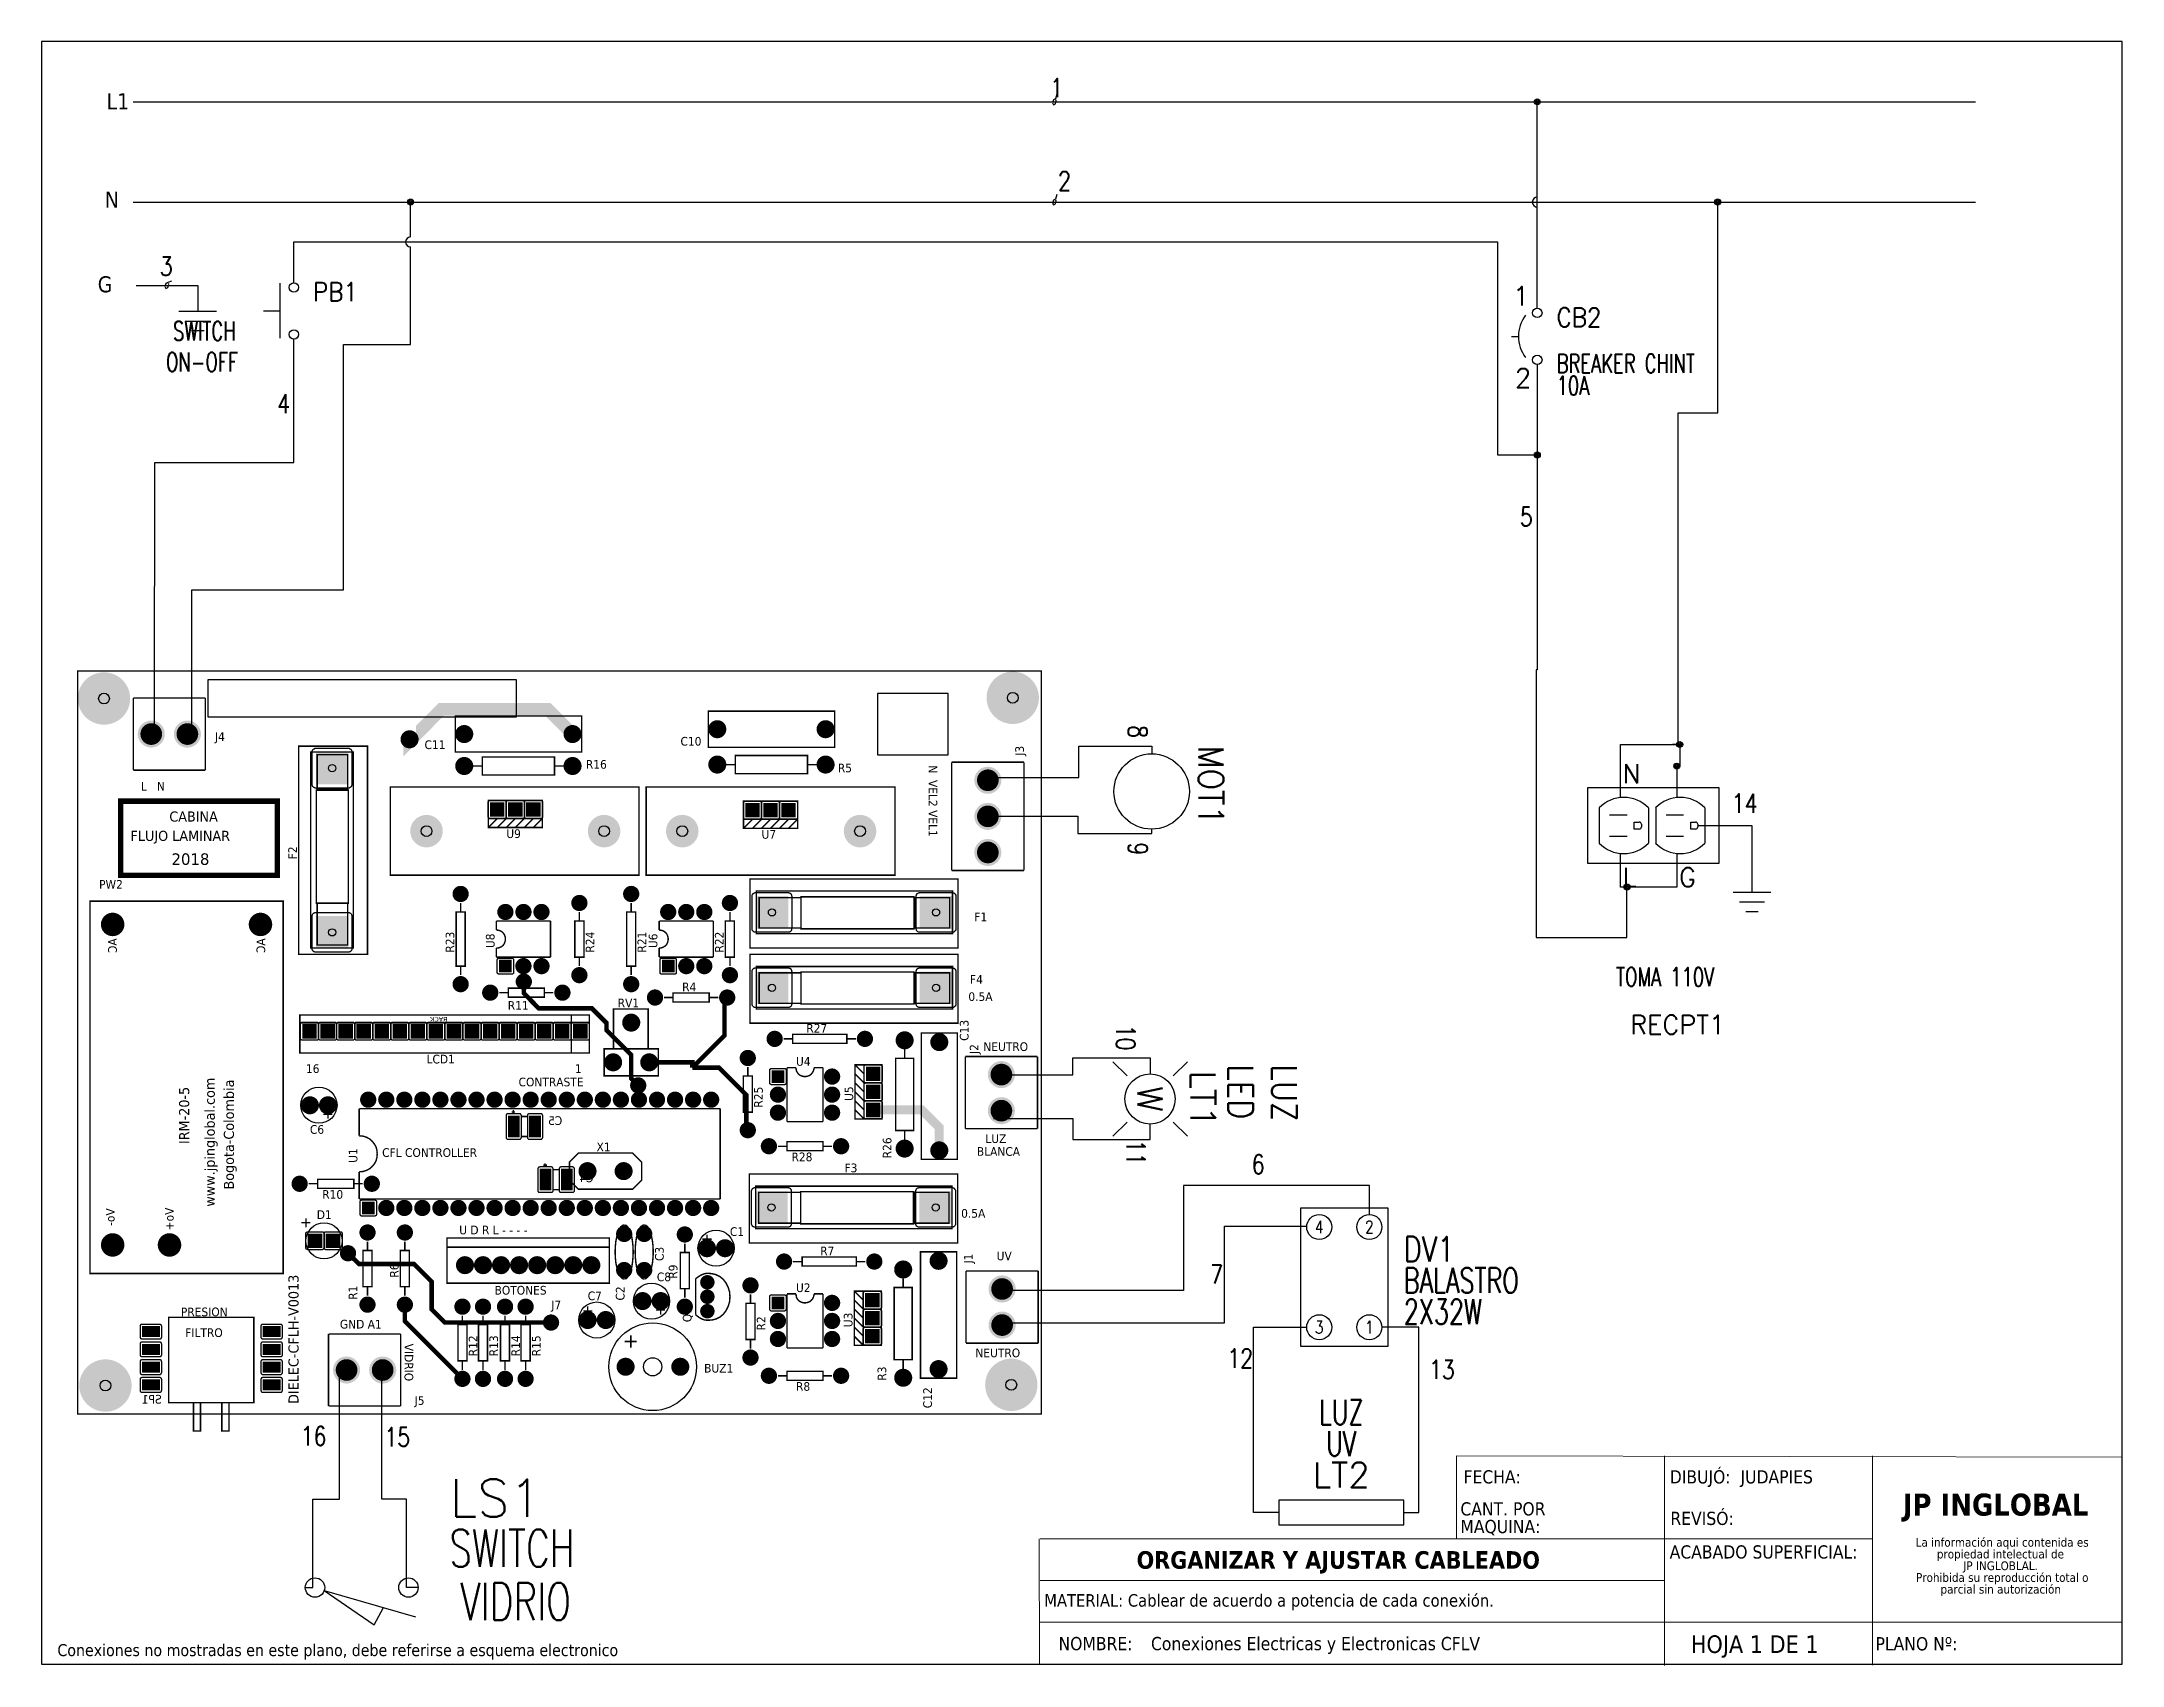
# Model space of a CAD drawing. Header units: millimetres. Extents: x 123.5 to 144.3, y 105.4 to 121.6.
import ezdxf
from ezdxf.enums import TextEntityAlignment as Align

# ---------------------------------------------------------------- set-up
doc = ezdxf.new("R2010")
doc.units = ezdxf.units.MM
doc.linetypes.add('CENTERX2', pattern=[20.32, 12.7, -2.54, 2.54, -2.54])
doc.linetypes.add('HIDDEN2', pattern=[0.1875, 0.125, -0.0625])
for name, color, linetype in [('BLK_12AWG', 7, 'Continuous'), ('CONTORNO', 179, 'Continuous'), ('DESC', 250, 'Continuous'), ('MISC', 7, 'Continuous'), ('SYMS', 7, 'Continuous'), ('TAGS', 250, 'Continuous'), ('TERMS', 250, 'Continuous'), ('WIRES', 7, 'Continuous')]:
    doc.layers.add(name, color=color, linetype=linetype)
doc.layers.add('WIRENO', color=7, linetype='Continuous', true_color=0x000000)
doc.styles.add('SLDTEXTSTYLE0', font='tahoma.ttf')
doc.styles.add('SLDTEXTSTYLE1', font='')
doc.styles.get("Standard").update_dxf_attribs({"font": 'tahoma.ttf'})
doc.styles.add('WD', font='romans.shx')
doc.styles.get('SLDTEXTSTYLE1').set_extended_font_data('Tahoma', bold=True)

msp = doc.modelspace()

# ---------------------------------------------------------------- texts
at = {"attachment_point": 1}
for s, width, insert, char_height in [('L1', 0.37194, (124.154, 121.075), 0.16), ('N', 0.37194, (124.135, 120.095), 0.16), ('G', 0.37194, (124.065, 119.25), 0.16), ('Conexiones no mostradas en este plano, debe referirse a esquema electronico', 9.45621, (123.663, 105.607), 0.12)]:
    msp.add_mtext_dynamic_manual_height_columns(s, width=width, gutter_width=0.05, heights=[0], dxfattribs=dict(at, insert=insert, char_height=char_height))
at = {"color": 7, "linetype": 'Continuous', "lineweight": 0, "attachment_point": 1, "style": 'SLDTEXTSTYLE0'}
for s, insert, char_height in [('FECHA:', (137.686, 107.341), 0.1318), ('REVISÓ:', (139.749, 106.927), 0.1318), ('MATERIAL: Cablear de acuerdo a potencia de cada conexión.', (133.505, 106.105), 0.1245), ('\\pi-0.39529,l0.52705,t1.0541;NOMBRE:^IConexiones Electricas y Electronicas CFLV', (133.515, 105.678), 0.13176), ('HOJA 1 DE 1', (139.953, 105.694), 0.17568), ('PLANO Nº:', (141.795, 105.676), 0.1318)]:
    msp.add_mtext(s, dxfattribs=dict(at, insert=insert, char_height=char_height))
at = {"layer": 'CONTORNO', "color": 7}
for s, insert, char_height, attachment_point, style in [('DIBUJÓ:  JUDAPIES', (139.743, 107.341), 0.13176, 1, 'SLDTEXTSTYLE0'), ('ORGANIZAR Y AJUSTAR CABLEADO', (136.437, 106.534), 0.17568, 2, 'SLDTEXTSTYLE1'), ('ACABADO SUPERFICIAL:', (139.742, 106.592), 0.13176, 1, 'SLDTEXTSTYLE0')]:
    msp.add_mtext(s, dxfattribs=dict(at, insert=insert, char_height=char_height, attachment_point=attachment_point, style=style))
at = {"layer": 'CONTORNO', "insert": (142.067, 107.108), "char_height": 0.2196, "attachment_point": 1, "style": 'SLDTEXTSTYLE1'}
msp.add_mtext('JP INGLOBAL', dxfattribs=at)

# ---------------------------------------------------------------- blocks, each defined once
blk = doc.blocks.new('SW_NOTE_2')
at = {"layer": 'CONTORNO', "color": 0, "char_height": 1.0583, "attachment_point": 2, "style": 'SLDTEXTSTYLE0'}
for s, insert in [('La información aqui contenida es ', (10.29, 1.34)), ('propiedad intelectual de', (10.08, -0.07)), ('JP INGLOBLAL.', (10.1, -1.48)), ('Prohibida su reproducción total o ', (10.3, -2.89)), ('parcial sin autorización', (10.12, -4.3))]:
    blk.add_mtext(s, dxfattribs=dict(at, insert=insert))
blk = doc.blocks.new('SW_NOTE_4')
at = {"color": 0, "linetype": 'Continuous', "lineweight": 0, "char_height": 1.587, "attachment_point": 1, "style": 'SLDTEXTSTYLE0'}
for s, insert in [('CANT. POR ', (0, 2.02)), ('MAQUINA:', (0, -0.1))]:
    blk.add_mtext(s, dxfattribs=dict(at, insert=insert))
blk = doc.blocks.new('WD_WNH')
at = {"linetype": 'Continuous', "style": 'WD', "width": 0.8}
blk.add_attdef('WIRENO', text='', height=0.125, dxfattribs=at).set_placement((0, 0.062), align=Align.CENTER)
at = {"style": 'WD', "flags": 1}
for tag, p in [('W01USER', (0, 0.078)), ('W02USER', (0, 0.07)), ('W03USER', (0, 0.062)), ('W04USER', (0, 0.055)), ('W05USER', (0, 0.047)), ('W06USER', (0, 0.039)), ('W07USER', (0, 0.031)), ('W08USER', (0, 0.023)), ('W09USER', (0, 0.016)), ('W10USER', (0, 0.008))]:
    blk.add_attdef(tag, text='', height=0.005, dxfattribs=at).set_placement(p, align=Align.CENTER)
blk = doc.blocks.new('VGND2')
for p, q in [((0.09375, 0), (-0.09375, 0)), ((-0.0625, -0.046875), (0.0625, -0.046875)), ((-0.03125, -0.09375), (0.03125, -0.09375))]:
    blk.add_line(p, q)
at = {"style": 'WD', "flags": 1}
blk.add_attdef('X2TERM01', (0, 0), '', height=0.01, dxfattribs=at)
blk = doc.blocks.new('VPB11')
for p, q in [((-0.094, 0.185), (-0.094, -0.18)), ((-0.202, 0), (-0.094, 0))]:
    blk.add_line(p, q)
for centre in [(0, 0.156), (0, -0.156)]:
    blk.add_circle(centre, 0.0312)
at = {"style": 'WD'}
for tag, p, width in [('INST', (0.127, 0.39), 0.7), ('LOC', (0.127, 0.221), 0.7), ('TAG1', (0.127, 0.064), 0.9), ('XREF', (0.129, -0.09), 0.7), ('DESC1', (0.129, -0.242), 0.7), ('DESC2', (0.129, -0.398), 0.7)]:
    blk.add_attdef(tag, p, '', height=0.125, dxfattribs=dict(at, width=width))
at = {"linetype": 'Continuous', "style": 'WD'}
for tag, height, flags, p in [('TERM01', 0.125, 8, (-0.055, 0.222)), ('MFG', 0.01, 9, (-0.142, -0.088)), ('CAT', 0.01, 9, (-0.142, -0.073))]:
    blk.add_attdef(tag, text='', height=height, dxfattribs=dict(at, flags=flags)).set_placement(p, align=Align.RIGHT)
at = {"color": 7, "style": 'WD', "flags": 1}
for tag, p in [('X2TERM01', (0, 0.188)), ('X8TERM02', (0, -0.188))]:
    blk.add_attdef(tag, p, '', height=0.0125, dxfattribs=at)
at = {"color": 7, "style": 'WD'}
for tag, p in [('X4LINK', (-0.266, 0)), ('X1LINK', (0, 0))]:
    blk.add_attdef(tag, p, '', height=0.01, dxfattribs=at)
at = {"style": 'WD'}
for tag, flags, p in [('CONTACT', 1, (-0.142, -0.053)), ('FAMILY', 9, (-0.142, -0.036))]:
    blk.add_attdef(tag, text='', height=0.01, dxfattribs=dict(at, flags=flags)).set_placement(p, align=Align.RIGHT)
at = {"linetype": 'Continuous', "style": 'WD', "flags": 9}
blk.add_attdef('ASSYCODE', text='', height=0.01, dxfattribs=at).set_placement((-0.155, -0.106), align=Align.CENTER)
at = {"linetype": 'Continuous', "style": 'WD', "flags": 8}
blk.add_attdef('TERM02', text='', height=0.125, dxfattribs=at).set_placement((-0.041, -0.229), align=Align.TOP_RIGHT)
blk = doc.blocks.new('VCB1')
at = {"linetype": 'HIDDEN2'}
blk.add_line((-0.171, 0), (-0.125, 0), dxfattribs=at)
for centre in [(0, 0.156), (0, -0.156)]:
    blk.add_circle(centre, 0.0312)
blk.add_arc((0.109, 0), 0.234, 143.1301, 216.8699)
at = {"style": 'WD'}
for tag, p, width in [('INST', (0.219, 0.388), 0.7), ('LOC', (0.219, 0.219), 0.7), ('TAG1', (0.127, 0.064), 0.9), ('XREF', (0.129, -0.09), 0.7), ('DESC1', (0.129, -0.242), 0.7), ('DESC2', (0.129, -0.389), 0.7)]:
    blk.add_attdef(tag, p, '', height=0.125, dxfattribs=dict(at, width=width))
at = {"linetype": 'Continuous', "style": 'WD'}
for tag, height, flags, p in [('TERM01', 0.125, 8, (-0.055, 0.207)), ('MFG', 0.01, 9, (-0.142, -0.088)), ('CAT', 0.01, 9, (-0.142, -0.073))]:
    blk.add_attdef(tag, text='', height=height, dxfattribs=dict(at, flags=flags)).set_placement(p, align=Align.RIGHT)
at = {"style": 'WD', "width": 0.7}
blk.add_attdef('RATING1', text='', height=0.125, dxfattribs=at).set_placement((-0.188, 0.062), align=Align.RIGHT)
at = {"color": 7, "style": 'WD', "flags": 1}
for tag, p in [('X2TERM01', (0, 0.188)), ('X8TERM02', (0, -0.188))]:
    blk.add_attdef(tag, p, '', height=0.0125, dxfattribs=at)
at = {"color": 7, "style": 'WD'}
for tag, p in [('X4LINK', (-0.25, 0)), ('X1LINK', (0, 0))]:
    blk.add_attdef(tag, p, '', height=0.01, dxfattribs=at)
at = {"linetype": 'Continuous', "style": 'WD', "flags": 9}
blk.add_attdef('ASSYCODE', text='', height=0.01, dxfattribs=at).set_placement((-0.153, -0.106), align=Align.CENTER)
at = {"style": 'WD', "flags": 9}
for tag, p in [('CONTACT', (-0.129, -0.129)), ('FAMILY', (-0.142, -0.036))]:
    blk.add_attdef(tag, text='', height=0.01, dxfattribs=at).set_placement(p, align=Align.RIGHT)
at = {"linetype": 'Continuous', "style": 'WD', "flags": 8}
blk.add_attdef('TERM02', text='', height=0.125, dxfattribs=at).set_placement((-0.041, -0.213), align=Align.TOP_RIGHT)
blk = doc.blocks.new('WDDOT')
for radius in [0.03, 0.0187, 0.00929]:
    blk.add_circle((0, 0), radius)
blk = doc.blocks.new('WD_WNV')
at = {"linetype": 'Continuous', "style": 'WD', "width": 0.8}
blk.add_attdef('WIRENO', text='', height=0.125, dxfattribs=at).set_placement((-0.05, 0), align=Align.MIDDLE_RIGHT)
at = {"style": 'WD', "flags": 1}
for tag, p in [('W01USER', (-0.062, 0.094)), ('W02USER', (-0.062, 0.086)), ('W03USER', (-0.062, 0.078)), ('W04USER', (-0.062, 0.07)), ('W05USER', (-0.062, 0.062)), ('W06USER', (-0.062, 0.055)), ('W07USER', (-0.062, 0.047)), ('W08USER', (-0.062, 0.039)), ('W09USER', (-0.062, 0.031)), ('W10USER', (-0.062, 0.023))]:
    blk.add_attdef(tag, text='', height=0.005, dxfattribs=at).set_placement(p, align=Align.CENTER)
blk = doc.blocks.new('VCN1RDUP')
for p, q in [((-0.219, 0.25), (-0.219, -0.25)), ((0.656, 0.25), (-0.219, 0.25)), ((0.656, -0.25), (0.656, 0.25)), ((-0.14, 0.117), (-0.14, -0.117)), ((-0.071, 0.07), (0.046, 0.07)), ((0.093, -0.024), (0.093, 0.023)), ((0.093, 0.023), (0.125, 0.023)), ((0.14, 0.008), (0.14, -0.009)), ((0.187, 0.117), (0.187, -0.117)), ((0.235, 0.117), (0.235, -0.117)), ((0.304, 0.07), (0.421, 0.07)), ((0.468, -0.024), (0.468, 0.023)), ((0.468, 0.023), (0.5, 0.023)), ((0.515, 0.008), (0.515, -0.009)), ((0.562, 0.117), (0.562, -0.117)), ((-0.071, -0.071), (0.046, -0.071)), ((0.125, -0.024), (0.093, -0.024)), ((0.304, -0.071), (0.421, -0.071)), ((0.5, -0.024), (0.468, -0.024)), ((-0.219, -0.25), (0.656, -0.25))]:
    blk.add_line(p, q)
for centre, radius, start, end in [((0.023, -0.039), 0.226, 43.6028, 136.3972), ((0.398, -0.039), 0.226, 43.6028, 136.3972), ((0.125, 0.008), 0.015, 0, 90), ((0.5, 0.008), 0.015, 0, 90), ((0.023, 0.039), 0.226, 223.6028, 316.3972), ((0.125, -0.009), 0.015, 270, 0), ((0.398, 0.039), 0.226, 223.6028, 316.3972), ((0.5, -0.009), 0.015, 270, 0)]:
    blk.add_arc(centre, radius, start, end)
at = {"style": 'WD'}
for tag, width, p in [('INST', 0.7, (-0.281, 0.577)), ('LOC', 0.7, (-0.281, 0.408)), ('DESC1', 0.7, (-0.281, 0.252)), ('DESC2', 0.7, (-0.281, 0.095)), ('RATING1', 0.9, (-0.281, -0.061))]:
    blk.add_attdef(tag, text='', height=0.125, dxfattribs=dict(at, width=width)).set_placement(p, align=Align.RIGHT)
at = {"linetype": 'Continuous', "style": 'WD', "flags": 8}
for tag, p in [('TERM02', (0.016, 0.281)), ('TERM05', (0.391, 0.281)), ('TERM06', (0.587, 0.08))]:
    blk.add_attdef(tag, p, '', height=0.125, dxfattribs=at)
at = {"style": 'WD', "flags": 9}
blk.add_attdef('FAMILY', (-0.152, 0.205), '', height=0.01, rotation=90, dxfattribs=at)
at = {"linetype": 'Continuous', "style": 'WD', "flags": 9}
for tag, p in [('CAT', (-0.108, 0.23)), ('MFG', (-0.089, 0.228)), ('ASSYCODE', (-0.071, 0.23))]:
    blk.add_attdef(tag, text='', height=0.01, rotation=90, dxfattribs=at).set_placement(p, align=Align.CENTER)
at = {"style": 'WD', "flags": 1}
for tag, p in [('X2TERM02', (0, 0.188)), ('X2TERM05', (0.375, 0.188)), ('X1TERM03', (0.14, 0)), ('X1TERM06', (0.515, 0)), ('X8TERM01', (0, -0.188)), ('X8TERM04', (0.375, -0.188))]:
    blk.add_attdef(tag, p, '', height=0.0125, dxfattribs=at)
at = {"style": 'WD'}
blk.add_attdef('TAG1', text='', height=0.125, dxfattribs=at).set_placement((-0.281, -0.217), align=Align.RIGHT)
at = {"linetype": 'Continuous', "style": 'WD', "flags": 8}
for tag, p in [('TERM01', (0.016, -0.281)), ('TERM04', (0.391, -0.281))]:
    blk.add_attdef(tag, text='', height=0.125, dxfattribs=at).set_placement(p, align=Align.TOP_LEFT)
blk = doc.blocks.new('RPAD')
blk.add_trace([(-0.5, -0.5), (-0.5, 0.5), (0.5, -0.5), (0.5, 0.5)])
blk = doc.blocks.new('EPAD')
at = {"const_width": 0.5}
blk.add_lwpolyline([(-0.25, 0, 1), (0.25, 0, 1)], format="xyb", close=True, dxfattribs=at)
blk = doc.blocks.new('Electronica')
for points, const_width in [([(127.391, 110.373), (132.73, 110.373), (132.73, 114.49), (127.391, 114.49), (127.391, 110.373)], 0.008), ([(127.391, 110.373), (132.73, 110.373), (132.73, 114.49), (127.391, 114.49), (127.391, 110.373)], 0.008), ([(127.391, 110.373), (132.73, 110.373), (132.73, 114.49), (127.391, 114.49), (127.391, 110.373)], 0.008), ([(127.699, 114.341), (127.699, 113.941)], 0.008), ([(127.699, 114.341), (128.099, 114.341)], 0.008), ([(127.699, 114.341), (127.699, 113.941)], 0.008), ([(127.699, 114.341), (128.099, 114.341)], 0.008), ([(127.699, 114.341), (127.699, 113.941)], 0.008), ([(127.699, 114.341), (128.099, 114.341)], 0.008), ([(128.099, 114.341), (128.099, 113.941)], 0.008), ([(128.099, 114.341), (128.099, 113.941)], 0.008), ([(128.099, 114.341), (128.099, 113.941)], 0.008), ([(129.23, 114.112), (129.23, 114.101), (129.406, 114.278), (129.996, 114.278), (130.133, 114.141)], 0.07), ([(130.885, 114.068), (131.585, 114.068), (131.585, 114.268), (130.885, 114.268), (130.885, 114.068)], 0.008), ([(130.885, 114.068), (131.585, 114.068), (131.585, 114.268), (130.885, 114.268), (130.885, 114.068)], 0.008), ([(130.885, 114.068), (131.585, 114.068), (131.585, 114.268), (130.885, 114.268), (130.885, 114.068)], 0.008), ([(129.483, 114.041), (130.183, 114.041), (130.183, 114.241), (129.483, 114.241), (129.483, 114.041)], 0.008), ([(129.483, 114.041), (130.183, 114.041), (130.183, 114.241), (129.483, 114.241), (129.483, 114.041)], 0.008), ([(129.483, 114.041), (130.183, 114.041), (130.183, 114.241), (129.483, 114.241), (129.483, 114.041)], 0.008), ([(128.616, 112.92), (128.997, 112.92), (128.997, 114.074), (128.616, 114.074), (128.616, 112.92)], 0.008), ([(128.616, 112.92), (128.997, 112.92), (128.997, 114.074), (128.616, 114.074), (128.616, 112.92)], 0.008), ([(128.616, 112.92), (128.997, 112.92), (128.997, 114.074), (128.616, 114.074), (128.616, 112.92)], 0.008), ([(128.682, 112.956), (128.919, 112.956), (128.919, 114.042), (128.682, 114.042), (128.682, 112.956)], 0.008), ([(128.682, 112.956), (128.919, 112.956), (128.919, 114.042), (128.682, 114.042), (128.682, 112.956)], 0.008), ([(128.682, 112.956), (128.919, 112.956), (128.919, 114.042), (128.682, 114.042), (128.682, 112.956)], 0.008), ([(128.718, 113.834), (128.887, 113.834), (128.887, 114.027), (128.718, 114.027), (128.718, 113.834)], 0.008), ([(128.718, 113.834), (128.887, 113.834), (128.887, 114.027), (128.718, 114.027), (128.718, 113.834)], 0.008), ([(128.718, 113.834), (128.887, 113.834), (128.887, 114.027), (128.718, 114.027), (128.718, 113.834)], 0.008), ([(129.633, 113.914), (130.033, 113.914), (130.033, 114.014), (129.633, 114.014), (129.633, 113.914)], 0.008), ([(129.633, 113.914), (130.033, 113.914), (130.033, 114.014), (129.633, 114.014), (129.633, 113.914)], 0.008), ([(129.633, 113.914), (130.033, 113.914), (130.033, 114.014), (129.633, 114.014), (129.633, 113.914)], 0.008), ([(131.035, 113.922), (131.435, 113.922), (131.435, 114.022), (131.035, 114.022), (131.035, 113.922)], 0.008), ([(131.035, 113.922), (131.435, 113.922), (131.435, 114.022), (131.035, 114.022), (131.035, 113.922)], 0.008), ([(131.035, 113.922), (131.435, 113.922), (131.435, 114.022), (131.035, 114.022), (131.035, 113.922)], 0.008), ([(127.699, 113.941), (128.099, 113.941)], 0.008), ([(127.699, 113.941), (128.099, 113.941)], 0.008), ([(127.699, 113.941), (128.099, 113.941)], 0.008), ([(129.583, 113.964), (129.633, 113.964)], 0.008), ([(129.583, 113.964), (129.633, 113.964)], 0.008), ([(129.583, 113.964), (129.633, 113.964)], 0.008), ([(130.033, 113.964), (130.083, 113.964)], 0.008), ([(130.033, 113.964), (130.083, 113.964)], 0.008), ([(130.033, 113.964), (130.083, 113.964)], 0.008), ([(130.985, 113.972), (131.035, 113.972)], 0.008), ([(130.985, 113.972), (131.035, 113.972)], 0.008), ([(130.985, 113.972), (131.035, 113.972)], 0.008), ([(131.435, 113.972), (131.485, 113.972)], 0.008), ([(131.435, 113.972), (131.485, 113.972)], 0.008), ([(131.435, 113.972), (131.485, 113.972)], 0.008), ([(132.234, 113.985), (132.634, 113.985)], 0.008), ([(132.234, 113.985), (132.234, 113.385)], 0.008), ([(132.234, 113.985), (132.634, 113.985)], 0.008), ([(132.234, 113.985), (132.234, 113.385)], 0.008), ([(132.234, 113.985), (132.634, 113.985)], 0.008), ([(132.234, 113.985), (132.234, 113.385)], 0.008), ([(132.634, 113.385), (132.634, 113.985)], 0.008), ([(132.634, 113.385), (132.634, 113.985)], 0.008), ([(132.634, 113.385), (132.634, 113.985)], 0.008), ([(128.714, 113.204), (128.891, 113.204), (128.891, 113.83), (128.714, 113.83), (128.714, 113.204)], 0.008), ([(128.714, 113.204), (128.891, 113.204), (128.891, 113.83), (128.714, 113.83), (128.714, 113.204)], 0.008), ([(128.714, 113.204), (128.891, 113.204), (128.891, 113.83), (128.714, 113.83), (128.714, 113.204)], 0.008), ([(129.123, 113.359), (130.501, 113.359), (130.501, 113.848), (129.123, 113.848), (129.123, 113.359)], 0.008), ([(129.123, 113.359), (130.501, 113.359), (130.501, 113.848), (129.123, 113.848), (129.123, 113.359)], 0.008), ([(129.123, 113.359), (130.501, 113.359), (130.501, 113.848), (129.123, 113.848), (129.123, 113.359)], 0.008), ([(130.541, 113.359), (131.919, 113.359), (131.919, 113.848), (130.541, 113.848), (130.541, 113.359)], 0.008), ([(130.541, 113.359), (131.919, 113.359), (131.919, 113.848), (130.541, 113.848), (130.541, 113.359)], 0.008), ([(130.541, 113.359), (131.919, 113.359), (131.919, 113.848), (130.541, 113.848), (130.541, 113.359)], 0.008), ([(127.629, 113.358), (128.498, 113.358), (128.498, 113.769), (127.629, 113.769), (127.629, 113.358)], 0.03), ([(127.629, 113.358), (128.498, 113.358), (128.498, 113.769), (127.629, 113.769), (127.629, 113.358)], 0.03), ([(127.629, 113.358), (128.498, 113.358), (128.498, 113.769), (127.629, 113.769), (127.629, 113.358)], 0.03), ([(129.666, 113.673), (129.966, 113.673), (129.966, 113.773), (129.666, 113.773), (129.666, 113.673)], 0.008), ([(129.666, 113.673), (129.966, 113.673), (129.966, 113.773), (129.666, 113.773), (129.666, 113.673)], 0.008), ([(129.666, 113.673), (129.966, 113.673), (129.966, 113.773), (129.666, 113.773), (129.666, 113.673)], 0.008), ([(129.966, 113.673), (129.966, 113.623), (129.666, 113.623), (129.666, 113.673)], 0.008), ([(129.716, 113.673), (129.666, 113.623)], 0.008), ([(129.966, 113.673), (129.966, 113.623), (129.666, 113.623), (129.666, 113.673)], 0.008), ([(129.716, 113.673), (129.666, 113.623)], 0.008), ([(129.966, 113.673), (129.966, 113.623), (129.666, 113.623), (129.666, 113.673)], 0.008), ([(129.716, 113.673), (129.666, 113.623)], 0.008), ([(129.766, 113.673), (129.716, 113.623)], 0.008), ([(129.766, 113.673), (129.716, 113.623)], 0.008), ([(129.766, 113.673), (129.716, 113.623)], 0.008), ([(129.816, 113.673), (129.766, 113.623)], 0.008), ([(129.816, 113.673), (129.766, 113.623)], 0.008), ([(129.816, 113.673), (129.766, 113.623)], 0.008), ([(129.866, 113.673), (129.816, 113.623)], 0.008), ([(129.866, 113.673), (129.816, 113.623)], 0.008), ([(129.866, 113.673), (129.816, 113.623)], 0.008), ([(129.916, 113.673), (129.866, 113.623)], 0.008), ([(129.916, 113.673), (129.866, 113.623)], 0.008), ([(129.916, 113.673), (129.866, 113.623)], 0.008), ([(129.966, 113.673), (129.916, 113.623)], 0.008), ([(129.966, 113.673), (129.916, 113.623)], 0.008), ([(129.966, 113.673), (129.916, 113.623)], 0.008), ([(131.08, 113.669), (131.38, 113.669), (131.38, 113.769), (131.08, 113.769), (131.08, 113.669)], 0.008), ([(131.08, 113.669), (131.38, 113.669), (131.38, 113.769), (131.08, 113.769), (131.08, 113.669)], 0.008), ([(131.08, 113.669), (131.38, 113.669), (131.38, 113.769), (131.08, 113.769), (131.08, 113.669)], 0.008), ([(131.38, 113.669), (131.38, 113.619), (131.08, 113.619), (131.08, 113.669)], 0.008), ([(131.13, 113.669), (131.08, 113.619)], 0.008), ([(131.38, 113.669), (131.38, 113.619), (131.08, 113.619), (131.08, 113.669)], 0.008), ([(131.13, 113.669), (131.08, 113.619)], 0.008), ([(131.38, 113.669), (131.38, 113.619), (131.08, 113.619), (131.08, 113.669)], 0.008), ([(131.13, 113.669), (131.08, 113.619)], 0.008), ([(131.18, 113.669), (131.13, 113.619)], 0.008), ([(131.18, 113.669), (131.13, 113.619)], 0.008), ([(131.18, 113.669), (131.13, 113.619)], 0.008), ([(131.23, 113.669), (131.18, 113.619)], 0.008), ([(131.23, 113.669), (131.18, 113.619)], 0.008), ([(131.23, 113.669), (131.18, 113.619)], 0.008), ([(131.28, 113.669), (131.23, 113.619)], 0.008), ([(131.28, 113.669), (131.23, 113.619)], 0.008), ([(131.28, 113.669), (131.23, 113.619)], 0.008), ([(131.33, 113.669), (131.28, 113.619)], 0.008), ([(131.33, 113.669), (131.28, 113.619)], 0.008), ([(131.33, 113.669), (131.28, 113.619)], 0.008), ([(131.38, 113.669), (131.33, 113.619)], 0.008), ([(131.38, 113.669), (131.33, 113.619)], 0.008), ([(131.38, 113.669), (131.33, 113.619)], 0.008), ([(131.116, 112.956), (132.269, 112.956), (132.269, 113.338), (131.116, 113.338), (131.116, 112.956)], 0.008), ([(131.116, 112.956), (132.269, 112.956), (132.269, 113.338), (131.116, 113.338), (131.116, 112.956)], 0.008), ([(131.116, 112.956), (132.269, 112.956), (132.269, 113.338), (131.116, 113.338), (131.116, 112.956)], 0.008), ([(132.234, 113.385), (132.634, 113.385)], 0.008), ([(132.234, 113.385), (132.634, 113.385)], 0.008), ([(132.234, 113.385), (132.634, 113.385)], 0.008), ([(127.459, 111.152), (128.53, 111.152), (128.53, 113.215), (127.459, 113.215), (127.459, 111.152)], 0.008), ([(127.459, 111.152), (128.53, 111.152), (128.53, 113.215), (127.459, 113.215), (127.459, 111.152)], 0.008), ([(127.459, 111.152), (128.53, 111.152), (128.53, 113.215), (127.459, 113.215), (127.459, 111.152)], 0.008), ([(131.151, 113.035), (132.238, 113.035), (132.238, 113.271), (131.151, 113.271), (131.151, 113.035)], 0.008), ([(131.151, 113.035), (132.238, 113.035), (132.238, 113.271), (131.151, 113.271), (131.151, 113.035)], 0.008), ([(131.151, 113.035), (132.238, 113.035), (132.238, 113.271), (131.151, 113.271), (131.151, 113.035)], 0.008), ([(131.167, 113.066), (131.399, 113.066), (131.399, 113.235), (131.167, 113.235), (131.167, 113.066)], 0.008), ([(131.167, 113.066), (131.399, 113.066), (131.399, 113.235), (131.167, 113.235), (131.167, 113.066)], 0.008), ([(131.167, 113.066), (131.399, 113.066), (131.399, 113.235), (131.167, 113.235), (131.167, 113.066)], 0.008), ([(131.399, 113.062), (132.025, 113.062), (132.025, 113.239), (131.399, 113.239), (131.399, 113.062)], 0.008), ([(131.399, 113.062), (132.025, 113.062), (132.025, 113.239), (131.399, 113.239), (131.399, 113.062)], 0.008), ([(131.399, 113.062), (132.025, 113.062), (132.025, 113.239), (131.399, 113.239), (131.399, 113.062)], 0.008), ([(132.029, 113.066), (132.222, 113.066), (132.222, 113.235), (132.029, 113.235), (132.029, 113.066)], 0.008), ([(132.029, 113.066), (132.222, 113.066), (132.222, 113.235), (132.029, 113.235), (132.029, 113.066)], 0.008), ([(132.029, 113.066), (132.222, 113.066), (132.222, 113.235), (132.029, 113.235), (132.029, 113.066)], 0.008), ([(128.718, 112.972), (128.887, 112.972), (128.887, 113.204), (128.718, 113.204), (128.718, 112.972)], 0.008), ([(128.718, 112.972), (128.887, 112.972), (128.887, 113.204), (128.718, 113.204), (128.718, 112.972)], 0.008), ([(128.718, 112.972), (128.887, 112.972), (128.887, 113.204), (128.718, 113.204), (128.718, 112.972)], 0.008), ([(129.488, 112.855), (129.538, 112.855), (129.538, 113.155), (129.488, 113.155), (129.488, 112.855)], 0.008), ([(129.488, 112.855), (129.538, 112.855), (129.538, 113.155), (129.488, 113.155), (129.488, 112.855)], 0.008), ([(129.488, 112.855), (129.538, 112.855), (129.538, 113.155), (129.488, 113.155), (129.488, 112.855)], 0.008), ([(129.513, 113.155), (129.513, 113.205)], 0.008), ([(129.513, 113.155), (129.513, 113.205)], 0.008), ([(129.513, 113.155), (129.513, 113.205)], 0.008), ([(129.711, 113.055), (129.711, 113.105)], 0.008), ([(129.711, 113.105), (130.011, 113.105)], 0.008), ([(129.711, 113.055), (129.711, 113.105)], 0.008), ([(129.711, 113.105), (130.011, 113.105)], 0.008), ([(129.711, 113.055), (129.711, 113.105)], 0.008), ([(129.711, 113.105), (130.011, 113.105)], 0.008), ([(130.011, 112.905), (130.011, 113.105)], 0.008), ([(130.011, 112.905), (130.011, 113.105)], 0.008), ([(130.011, 112.905), (130.011, 113.105)], 0.008), ([(130.146, 112.905), (130.196, 112.905), (130.196, 113.105), (130.146, 113.105), (130.146, 112.905)], 0.008), ([(130.146, 112.905), (130.196, 112.905), (130.196, 113.105), (130.146, 113.105), (130.146, 112.905)], 0.008), ([(130.146, 112.905), (130.196, 112.905), (130.196, 113.105), (130.146, 113.105), (130.146, 112.905)], 0.008), ([(130.171, 113.155), (130.171, 113.105)], 0.008), ([(130.171, 113.155), (130.171, 113.105)], 0.008), ([(130.171, 113.155), (130.171, 113.105)], 0.008), ([(130.433, 112.855), (130.483, 112.855), (130.483, 113.155), (130.433, 113.155), (130.433, 112.855)], 0.008), ([(130.433, 112.855), (130.483, 112.855), (130.483, 113.155), (130.433, 113.155), (130.433, 112.855)], 0.008), ([(130.433, 112.855), (130.483, 112.855), (130.483, 113.155), (130.433, 113.155), (130.433, 112.855)], 0.008), ([(130.458, 113.205), (130.458, 113.155)], 0.008), ([(130.458, 113.205), (130.458, 113.155)], 0.008), ([(130.458, 113.205), (130.458, 113.155)], 0.008), ([(130.613, 113.055), (130.613, 113.105)], 0.008), ([(130.613, 113.105), (130.913, 113.105)], 0.008), ([(130.613, 113.055), (130.613, 113.105)], 0.008), ([(130.613, 113.105), (130.913, 113.105)], 0.008), ([(130.613, 113.055), (130.613, 113.105)], 0.008), ([(130.613, 113.105), (130.913, 113.105)], 0.008), ([(130.913, 112.905), (130.913, 113.105)], 0.008), ([(130.913, 112.905), (130.913, 113.105)], 0.008), ([(130.913, 112.905), (130.913, 113.105)], 0.008), ([(130.98, 112.905), (131.03, 112.905), (131.03, 113.105), (130.98, 113.105), (130.98, 112.905)], 0.008), ([(130.98, 112.905), (131.03, 112.905), (131.03, 113.105), (130.98, 113.105), (130.98, 112.905)], 0.008), ([(130.98, 112.905), (131.03, 112.905), (131.03, 113.105), (130.98, 113.105), (130.98, 112.905)], 0.008), ([(131.005, 113.105), (131.005, 113.155)], 0.008), ([(131.005, 113.105), (131.005, 113.155)], 0.008), ([(131.005, 113.105), (131.005, 113.155)], 0.008), ([(129.761, 113.005), (129.76, 113.015), (129.757, 113.025), (129.753, 113.033), (129.747, 113.041), (129.74, 113.047), (129.731, 113.051), (129.722, 113.054), (129.711, 113.055)], 0.008), ([(129.761, 113.005), (129.76, 113.015), (129.757, 113.025), (129.753, 113.033), (129.747, 113.041), (129.74, 113.047), (129.731, 113.051), (129.722, 113.054), (129.711, 113.055)], 0.008), ([(129.761, 113.005), (129.76, 113.015), (129.757, 113.025), (129.753, 113.033), (129.747, 113.041), (129.74, 113.047), (129.731, 113.051), (129.722, 113.054), (129.711, 113.055)], 0.008), ([(129.761, 113.005), (129.76, 112.995), (129.757, 112.985), (129.753, 112.976), (129.747, 112.969), (129.74, 112.963), (129.731, 112.959), (129.722, 112.956), (129.711, 112.955)], 0.008), ([(129.761, 113.005), (129.76, 112.995), (129.757, 112.985), (129.753, 112.976), (129.747, 112.969), (129.74, 112.963), (129.731, 112.959), (129.722, 112.956), (129.711, 112.955)], 0.008), ([(129.761, 113.005), (129.76, 112.995), (129.757, 112.985), (129.753, 112.976), (129.747, 112.969), (129.74, 112.963), (129.731, 112.959), (129.722, 112.956), (129.711, 112.955)], 0.008), ([(130.663, 113.005), (130.662, 113.015), (130.659, 113.025), (130.655, 113.033), (130.649, 113.041), (130.641, 113.047), (130.633, 113.051), (130.623, 113.054), (130.613, 113.055)], 0.008), ([(130.663, 113.005), (130.662, 113.015), (130.659, 113.025), (130.655, 113.033), (130.649, 113.041), (130.641, 113.047), (130.633, 113.051), (130.623, 113.054), (130.613, 113.055)], 0.008), ([(130.663, 113.005), (130.662, 113.015), (130.659, 113.025), (130.655, 113.033), (130.649, 113.041), (130.641, 113.047), (130.633, 113.051), (130.623, 113.054), (130.613, 113.055)], 0.008), ([(130.663, 113.005), (130.662, 112.995), (130.659, 112.985), (130.655, 112.976), (130.649, 112.969), (130.641, 112.963), (130.633, 112.959), (130.623, 112.956), (130.613, 112.955)], 0.008), ([(130.663, 113.005), (130.662, 112.995), (130.659, 112.985), (130.655, 112.976), (130.649, 112.969), (130.641, 112.963), (130.633, 112.959), (130.623, 112.956), (130.613, 112.955)], 0.008), ([(130.663, 113.005), (130.662, 112.995), (130.659, 112.985), (130.655, 112.976), (130.649, 112.969), (130.641, 112.963), (130.633, 112.959), (130.623, 112.956), (130.613, 112.955)], 0.008), ([(129.711, 112.905), (129.711, 112.955)], 0.008), ([(129.711, 112.905), (129.711, 112.955)], 0.008), ([(129.711, 112.905), (129.711, 112.955)], 0.008), ([(129.711, 112.905), (130.011, 112.905)], 0.008), ([(129.711, 112.905), (130.011, 112.905)], 0.008), ([(129.711, 112.905), (130.011, 112.905)], 0.008), ([(130.171, 112.905), (130.171, 112.855)], 0.008), ([(130.171, 112.905), (130.171, 112.855)], 0.008), ([(130.171, 112.905), (130.171, 112.855)], 0.008), ([(130.613, 112.905), (130.613, 112.955)], 0.008), ([(130.613, 112.905), (130.613, 112.955)], 0.008), ([(130.613, 112.905), (130.613, 112.955)], 0.008), ([(130.613, 112.905), (130.913, 112.905)], 0.008), ([(130.613, 112.905), (130.913, 112.905)], 0.008), ([(130.613, 112.905), (130.913, 112.905)], 0.008), ([(131.005, 112.855), (131.005, 112.905)], 0.008), ([(131.005, 112.855), (131.005, 112.905)], 0.008), ([(131.005, 112.855), (131.005, 112.905)], 0.008), ([(131.116, 112.539), (132.269, 112.539), (132.269, 112.92), (131.116, 112.92), (131.116, 112.539)], 0.008), ([(131.116, 112.539), (132.269, 112.539), (132.269, 112.92), (131.116, 112.92), (131.116, 112.539)], 0.008), ([(131.116, 112.539), (132.269, 112.539), (132.269, 112.92), (131.116, 112.92), (131.116, 112.539)], 0.008), ([(129.513, 112.805), (129.513, 112.855)], 0.008), ([(129.513, 112.805), (129.513, 112.855)], 0.008), ([(129.513, 112.805), (129.513, 112.855)], 0.008), ([(129.863, 112.769), (129.863, 112.705), (129.946, 112.621), (130.24, 112.621), (130.321, 112.54), (130.321, 112.5), (130.458, 112.363), (130.458, 112.233), (130.497, 112.194)], 0.025), ([(130.458, 112.855), (130.458, 112.805)], 0.008), ([(130.458, 112.855), (130.458, 112.805)], 0.008), ([(130.458, 112.855), (130.458, 112.805)], 0.008), ([(131.151, 112.617), (132.238, 112.617), (132.238, 112.853), (131.151, 112.853), (131.151, 112.617)], 0.008), ([(131.151, 112.617), (132.238, 112.617), (132.238, 112.853), (131.151, 112.853), (131.151, 112.617)], 0.008), ([(131.151, 112.617), (132.238, 112.617), (132.238, 112.853), (131.151, 112.853), (131.151, 112.617)], 0.008), ([(131.167, 112.649), (131.399, 112.649), (131.399, 112.818), (131.167, 112.818), (131.167, 112.649)], 0.008), ([(131.167, 112.649), (131.399, 112.649), (131.399, 112.818), (131.167, 112.818), (131.167, 112.649)], 0.008), ([(131.167, 112.649), (131.399, 112.649), (131.399, 112.818), (131.167, 112.818), (131.167, 112.649)], 0.008), ([(131.399, 112.645), (132.025, 112.645), (132.025, 112.822), (131.399, 112.822), (131.399, 112.645)], 0.008), ([(131.399, 112.645), (132.025, 112.645), (132.025, 112.822), (131.399, 112.822), (131.399, 112.645)], 0.008), ([(131.399, 112.645), (132.025, 112.645), (132.025, 112.822), (131.399, 112.822), (131.399, 112.645)], 0.008), ([(132.029, 112.649), (132.222, 112.649), (132.222, 112.818), (132.029, 112.818), (132.029, 112.649)], 0.008), ([(132.029, 112.649), (132.222, 112.649), (132.222, 112.818), (132.029, 112.818), (132.029, 112.649)], 0.008), ([(132.029, 112.649), (132.222, 112.649), (132.222, 112.818), (132.029, 112.818), (132.029, 112.649)], 0.008), ([(129.727, 112.708), (129.777, 112.708)], 0.008), ([(129.727, 112.708), (129.777, 112.708)], 0.008), ([(129.727, 112.708), (129.777, 112.708)], 0.008), ([(129.777, 112.683), (129.977, 112.683), (129.977, 112.733), (129.777, 112.733), (129.777, 112.683)], 0.008), ([(129.777, 112.683), (129.977, 112.683), (129.977, 112.733), (129.777, 112.733), (129.777, 112.683)], 0.008), ([(129.777, 112.683), (129.977, 112.683), (129.977, 112.733), (129.777, 112.733), (129.777, 112.683)], 0.008), ([(129.977, 112.708), (130.027, 112.708)], 0.008), ([(129.977, 112.708), (130.027, 112.708)], 0.008), ([(129.977, 112.708), (130.027, 112.708)], 0.008), ([(130.64, 112.681), (130.69, 112.681)], 0.008), ([(130.64, 112.681), (130.69, 112.681)], 0.008), ([(130.64, 112.681), (130.69, 112.681)], 0.008), ([(130.69, 112.656), (130.89, 112.656), (130.89, 112.706), (130.69, 112.706), (130.69, 112.656)], 0.008), ([(130.69, 112.656), (130.89, 112.656), (130.89, 112.706), (130.69, 112.706), (130.69, 112.656)], 0.008), ([(130.69, 112.656), (130.89, 112.656), (130.89, 112.706), (130.69, 112.706), (130.69, 112.656)], 0.008), ([(130.797, 112.292), (130.975, 112.47), (130.975, 112.666), (130.99, 112.681)], 0.025), ([(130.89, 112.681), (130.94, 112.681)], 0.008), ([(130.89, 112.681), (130.94, 112.681)], 0.008), ([(130.89, 112.681), (130.94, 112.681)], 0.008), ([(128.622, 112.374), (130.226, 112.374), (130.226, 112.584), (128.622, 112.584), (128.622, 112.374)], 0.008), ([(128.622, 112.374), (130.226, 112.374), (130.226, 112.584), (128.622, 112.584), (128.622, 112.374)], 0.008), ([(128.622, 112.374), (130.226, 112.374), (130.226, 112.584), (128.622, 112.584), (128.622, 112.374)], 0.008), ([(130.223, 112.54), (128.625, 112.54)], 0.008), ([(130.223, 112.54), (128.625, 112.54)], 0.008), ([(130.223, 112.54), (128.625, 112.54)], 0.008), ([(130.126, 112.377), (130.126, 112.58)], 0.008), ([(130.126, 112.377), (130.126, 112.58)], 0.008), ([(130.126, 112.377), (130.126, 112.58)], 0.008), ([(130.36, 112.396), (130.552, 112.396), (130.552, 112.617), (130.36, 112.617), (130.36, 112.396)], 0.008), ([(130.36, 112.396), (130.552, 112.396), (130.552, 112.617), (130.36, 112.617), (130.36, 112.396)], 0.008), ([(130.36, 112.396), (130.552, 112.396), (130.552, 112.617), (130.36, 112.617), (130.36, 112.396)], 0.008), ([(130.408, 112.547), (130.508, 112.547)], 0.008), ([(130.408, 112.547), (130.508, 112.547)], 0.008), ([(130.408, 112.547), (130.508, 112.547)], 0.008), ([(131.303, 112.452), (131.353, 112.452)], 0.008), ([(131.303, 112.452), (131.353, 112.452)], 0.008), ([(131.303, 112.452), (131.353, 112.452)], 0.008), ([(131.353, 112.427), (131.653, 112.427), (131.653, 112.477), (131.353, 112.477), (131.353, 112.427)], 0.008), ([(131.353, 112.427), (131.653, 112.427), (131.653, 112.477), (131.353, 112.477), (131.353, 112.427)], 0.008), ([(131.353, 112.427), (131.653, 112.427), (131.653, 112.477), (131.353, 112.477), (131.353, 112.427)], 0.008), ([(131.653, 112.452), (131.703, 112.452)], 0.008), ([(131.653, 112.452), (131.703, 112.452)], 0.008), ([(131.653, 112.452), (131.703, 112.452)], 0.008), ([(132.065, 111.784), (132.265, 111.784), (132.265, 112.484), (132.065, 112.484), (132.065, 111.784)], 0.008), ([(132.065, 111.784), (132.265, 111.784), (132.265, 112.484), (132.065, 112.484), (132.065, 111.784)], 0.008), ([(132.065, 111.784), (132.265, 111.784), (132.265, 112.484), (132.065, 112.484), (132.065, 111.784)], 0.008), ([(130.308, 112.247), (130.608, 112.247), (130.608, 112.397), (130.308, 112.397), (130.308, 112.247)], 0.008), ([(130.308, 112.247), (130.608, 112.247), (130.608, 112.397), (130.308, 112.397), (130.308, 112.247)], 0.008), ([(130.308, 112.247), (130.608, 112.247), (130.608, 112.397), (130.308, 112.397), (130.308, 112.247)], 0.008), ([(130.558, 112.322), (130.797, 112.322), (130.797, 112.292)], 0.025), ([(130.797, 112.292), (130.945, 112.292), (131.096, 112.141), (131.096, 111.953), (131.104, 111.946)], 0.025), ([(131.104, 112.296), (131.104, 112.246)], 0.008), ([(131.104, 112.296), (131.104, 112.246)], 0.008), ([(131.104, 112.296), (131.104, 112.246)], 0.008), ([(131.321, 112.293), (131.371, 112.293)], 0.008), ([(131.321, 112.293), (131.321, 111.993)], 0.008), ([(131.321, 112.293), (131.371, 112.293)], 0.008), ([(131.321, 112.293), (131.321, 111.993)], 0.008), ([(131.321, 112.293), (131.371, 112.293)], 0.008), ([(131.321, 112.293), (131.321, 111.993)], 0.008), ([(131.421, 112.243), (131.41, 112.244), (131.401, 112.247), (131.392, 112.251), (131.385, 112.257), (131.379, 112.265), (131.374, 112.273), (131.372, 112.283), (131.371, 112.293)], 0.008), ([(131.421, 112.243), (131.41, 112.244), (131.401, 112.247), (131.392, 112.251), (131.385, 112.257), (131.379, 112.265), (131.374, 112.273), (131.372, 112.283), (131.371, 112.293)], 0.008), ([(131.421, 112.243), (131.41, 112.244), (131.401, 112.247), (131.392, 112.251), (131.385, 112.257), (131.379, 112.265), (131.374, 112.273), (131.372, 112.283), (131.371, 112.293)], 0.008), ([(131.421, 112.243), (131.431, 112.244), (131.44, 112.247), (131.449, 112.251), (131.456, 112.257), (131.462, 112.265), (131.467, 112.273), (131.47, 112.283), (131.471, 112.293)], 0.008), ([(131.421, 112.243), (131.431, 112.244), (131.44, 112.247), (131.449, 112.251), (131.456, 112.257), (131.462, 112.265), (131.467, 112.273), (131.47, 112.283), (131.471, 112.293)], 0.008), ([(131.421, 112.243), (131.431, 112.244), (131.44, 112.247), (131.449, 112.251), (131.456, 112.257), (131.462, 112.265), (131.467, 112.273), (131.47, 112.283), (131.471, 112.293)], 0.008), ([(131.471, 112.293), (131.521, 112.293)], 0.008), ([(131.471, 112.293), (131.521, 112.293)], 0.008), ([(131.471, 112.293), (131.521, 112.293)], 0.008), ([(131.521, 112.293), (131.521, 111.993)], 0.008), ([(131.521, 112.293), (131.521, 111.993)], 0.008), ([(131.521, 112.293), (131.521, 111.993)], 0.008), ([(131.748, 112.008), (131.848, 112.008), (131.848, 112.308), (131.748, 112.308), (131.748, 112.008), (131.698, 112.008), (131.698, 112.308), (131.748, 112.308)], 0.008), ([(131.748, 112.258), (131.698, 112.308)], 0.008), ([(131.748, 112.008), (131.848, 112.008), (131.848, 112.308), (131.748, 112.308), (131.748, 112.008), (131.698, 112.008), (131.698, 112.308), (131.748, 112.308)], 0.008), ([(131.748, 112.258), (131.698, 112.308)], 0.008), ([(131.748, 112.008), (131.848, 112.008), (131.848, 112.308), (131.748, 112.308), (131.748, 112.008), (131.698, 112.008), (131.698, 112.308), (131.748, 112.308)], 0.008), ([(131.748, 112.258), (131.698, 112.308)], 0.008), ([(131.923, 111.944), (132.023, 111.944), (132.023, 112.344), (131.923, 112.344), (131.923, 111.944)], 0.008), ([(131.923, 111.944), (132.023, 111.944), (132.023, 112.344), (131.923, 112.344), (131.923, 111.944)], 0.008), ([(131.923, 111.944), (132.023, 111.944), (132.023, 112.344), (131.923, 112.344), (131.923, 111.944)], 0.008), ([(131.973, 112.394), (131.973, 112.344)], 0.008), ([(131.973, 112.394), (131.973, 112.344)], 0.008), ([(131.973, 112.394), (131.973, 112.344)], 0.008), ([(132.309, 112.354), (132.709, 112.354)], 0.008), ([(132.309, 111.954), (132.309, 112.354)], 0.008), ([(132.309, 112.354), (132.709, 112.354)], 0.008), ([(132.309, 111.954), (132.309, 112.354)], 0.008), ([(132.309, 112.354), (132.709, 112.354)], 0.008), ([(132.309, 111.954), (132.309, 112.354)], 0.008), ([(132.709, 111.954), (132.709, 112.354)], 0.008), ([(132.709, 111.954), (132.709, 112.354)], 0.008), ([(132.709, 111.954), (132.709, 112.354)], 0.008), ([(131.079, 112.046), (131.129, 112.046), (131.129, 112.246), (131.079, 112.246), (131.079, 112.046)], 0.008), ([(131.079, 112.046), (131.129, 112.046), (131.129, 112.246), (131.079, 112.246), (131.079, 112.046)], 0.008), ([(131.079, 112.046), (131.129, 112.046), (131.129, 112.246), (131.079, 112.246), (131.079, 112.046)], 0.008), ([(131.748, 112.208), (131.698, 112.258)], 0.008), ([(131.748, 112.208), (131.698, 112.258)], 0.008), ([(131.748, 112.208), (131.698, 112.258)], 0.008), ([(131.748, 112.158), (131.698, 112.208)], 0.008), ([(131.748, 112.158), (131.698, 112.208)], 0.008), ([(131.748, 112.158), (131.698, 112.208)], 0.008), ([(128.778, 112.009), (128.778, 112.059)], 0.008), ([(128.778, 112.009), (128.778, 112.059)], 0.008), ([(128.778, 112.009), (128.778, 112.059)], 0.008), ([(128.951, 111.915), (128.951, 112.065)], 0.008), ([(128.951, 112.065), (130.951, 112.065)], 0.008), ([(128.951, 111.915), (128.951, 112.065)], 0.008), ([(128.951, 112.065), (130.951, 112.065)], 0.008), ([(128.951, 111.915), (128.951, 112.065)], 0.008), ([(128.951, 112.065), (130.951, 112.065)], 0.008), ([(129.805, 112.037), (129.805, 112.057)], 0.008), ([(129.805, 112.037), (129.805, 112.057)], 0.008), ([(129.805, 112.037), (129.805, 112.057)], 0.008), ([(130.951, 112.065), (130.951, 111.565)], 0.008), ([(130.951, 112.065), (130.951, 111.565)], 0.008), ([(130.951, 112.065), (130.951, 111.565)], 0.008), ([(131.748, 112.108), (131.698, 112.158)], 0.008), ([(131.748, 112.108), (131.698, 112.158)], 0.008), ([(131.748, 112.108), (131.698, 112.158)], 0.008), ([(131.748, 112.058), (131.698, 112.108)], 0.008), ([(131.748, 112.058), (131.698, 112.108)], 0.008), ([(131.748, 112.058), (131.698, 112.108)], 0.008), ([(131.748, 112.008), (131.698, 112.058)], 0.008), ([(131.748, 112.008), (131.698, 112.058)], 0.008), ([(131.748, 112.008), (131.698, 112.058)], 0.008), ([(131.798, 112.058), (132.068, 112.058), (132.164, 111.962), (132.164, 111.835), (132.165, 111.834)], 0.05), ([(128.803, 112.034), (128.753, 112.034)], 0.008), ([(128.803, 112.034), (128.753, 112.034)], 0.008), ([(128.803, 112.034), (128.753, 112.034)], 0.008), ([(129.815, 112.047), (129.795, 112.047)], 0.008), ([(129.815, 112.047), (129.795, 112.047)], 0.008), ([(129.815, 112.047), (129.795, 112.047)], 0.008), ([(129.885, 112.022), (129.847, 112.022)], 0.008), ([(129.885, 112.022), (129.847, 112.022)], 0.008), ([(129.885, 112.022), (129.847, 112.022)], 0.008), ([(131.104, 112.046), (131.104, 111.996)], 0.008), ([(131.104, 112.046), (131.104, 111.996)], 0.008), ([(131.104, 112.046), (131.104, 111.996)], 0.008), ([(131.321, 111.993), (131.521, 111.993)], 0.008), ([(131.321, 111.993), (131.521, 111.993)], 0.008), ([(131.321, 111.993), (131.521, 111.993)], 0.008), ([(131.973, 111.944), (131.973, 111.894)], 0.008), ([(131.973, 111.944), (131.973, 111.894)], 0.008), ([(131.973, 111.944), (131.973, 111.894)], 0.008), ([(132.309, 111.954), (132.709, 111.954)], 0.008), ([(132.309, 111.954), (132.709, 111.954)], 0.008), ([(132.309, 111.954), (132.709, 111.954)], 0.008), ([(129.051, 111.815), (129.049, 111.835), (129.044, 111.854), (129.034, 111.871), (129.022, 111.886), (129.008, 111.898), (128.991, 111.907), (128.972, 111.913), (128.951, 111.915)], 0.008), ([(129.051, 111.815), (129.049, 111.835), (129.044, 111.854), (129.034, 111.871), (129.022, 111.886), (129.008, 111.898), (128.991, 111.907), (128.972, 111.913), (128.951, 111.915)], 0.008), ([(129.051, 111.815), (129.049, 111.835), (129.044, 111.854), (129.034, 111.871), (129.022, 111.886), (129.008, 111.898), (128.991, 111.907), (128.972, 111.913), (128.951, 111.915)], 0.008), ([(129.885, 111.911), (129.846, 111.911)], 0.008), ([(129.885, 111.911), (129.846, 111.911)], 0.008), ([(129.885, 111.911), (129.846, 111.911)], 0.008), ([(131.321, 111.857), (131.271, 111.857)], 0.008), ([(131.321, 111.857), (131.271, 111.857)], 0.008), ([(131.321, 111.857), (131.271, 111.857)], 0.008), ([(131.321, 111.832), (131.521, 111.832), (131.521, 111.882), (131.321, 111.882), (131.321, 111.832)], 0.008), ([(131.321, 111.832), (131.521, 111.832), (131.521, 111.882), (131.321, 111.882), (131.321, 111.832)], 0.008), ([(131.321, 111.832), (131.521, 111.832), (131.521, 111.882), (131.321, 111.882), (131.321, 111.832)], 0.008), ([(131.571, 111.857), (131.521, 111.857)], 0.008), ([(131.571, 111.857), (131.521, 111.857)], 0.008), ([(131.571, 111.857), (131.521, 111.857)], 0.008), ([(129.051, 111.815), (129.049, 111.794), (129.044, 111.775), (129.034, 111.758), (129.022, 111.744), (129.008, 111.732), (128.991, 111.723), (128.972, 111.717), (128.951, 111.715)], 0.008), ([(129.051, 111.815), (129.049, 111.794), (129.044, 111.775), (129.034, 111.758), (129.022, 111.744), (129.008, 111.732), (128.991, 111.723), (128.972, 111.717), (128.951, 111.715)], 0.008), ([(129.051, 111.815), (129.049, 111.794), (129.044, 111.775), (129.034, 111.758), (129.022, 111.744), (129.008, 111.732), (128.991, 111.723), (128.972, 111.717), (128.951, 111.715)], 0.008), ([(128.951, 111.565), (128.951, 111.715)], 0.008), ([(128.951, 111.565), (128.951, 111.715)], 0.008), ([(128.951, 111.565), (128.951, 111.715)], 0.008), ([(129.991, 111.752), (129.971, 111.752)], 0.008), ([(129.991, 111.752), (129.971, 111.752)], 0.008), ([(129.991, 111.752), (129.971, 111.752)], 0.008), ([(129.981, 111.742), (129.981, 111.762)], 0.008), ([(129.981, 111.742), (129.981, 111.762)], 0.008), ([(129.981, 111.742), (129.981, 111.762)], 0.008), ([(130.061, 111.727), (130.023, 111.727)], 0.008), ([(130.061, 111.727), (130.023, 111.727)], 0.008), ([(130.061, 111.727), (130.023, 111.727)], 0.008), ([(130.166, 111.819), (130.466, 111.819), (130.516, 111.769), (130.516, 111.669), (130.466, 111.619), (130.166, 111.619), (130.116, 111.669), (130.116, 111.769), (130.166, 111.819)], 0.008), ([(130.166, 111.819), (130.466, 111.819), (130.516, 111.769), (130.516, 111.669), (130.466, 111.619), (130.166, 111.619), (130.116, 111.669), (130.116, 111.769), (130.166, 111.819)], 0.008), ([(130.166, 111.819), (130.466, 111.819), (130.516, 111.769), (130.516, 111.669), (130.466, 111.619), (130.166, 111.619), (130.116, 111.669), (130.116, 111.769), (130.166, 111.819)], 0.008), ([(128.721, 111.649), (128.671, 111.649)], 0.008), ([(128.721, 111.649), (128.671, 111.649)], 0.008), ([(128.721, 111.649), (128.671, 111.649)], 0.008), ([(128.721, 111.624), (128.921, 111.624), (128.921, 111.674), (128.721, 111.674), (128.721, 111.624)], 0.008), ([(128.721, 111.624), (128.921, 111.624), (128.921, 111.674), (128.721, 111.674), (128.721, 111.624)], 0.008), ([(128.721, 111.624), (128.921, 111.624), (128.921, 111.674), (128.721, 111.674), (128.721, 111.624)], 0.008), ([(128.971, 111.649), (128.921, 111.649)], 0.008), ([(128.971, 111.649), (128.921, 111.649)], 0.008), ([(128.971, 111.649), (128.921, 111.649)], 0.008), ([(130.061, 111.616), (130.022, 111.616)], 0.008), ([(130.061, 111.616), (130.022, 111.616)], 0.008), ([(130.061, 111.616), (130.022, 111.616)], 0.008), ([(131.113, 111.321), (132.267, 111.321), (132.267, 111.703), (131.113, 111.703), (131.113, 111.321)], 0.008), ([(131.113, 111.321), (132.267, 111.321), (132.267, 111.703), (131.113, 111.703), (131.113, 111.321)], 0.008), ([(131.113, 111.321), (132.267, 111.321), (132.267, 111.703), (131.113, 111.703), (131.113, 111.321)], 0.008), ([(131.148, 111.4), (132.235, 111.4), (132.235, 111.636), (131.148, 111.636), (131.148, 111.4)], 0.008), ([(131.148, 111.4), (132.235, 111.4), (132.235, 111.636), (131.148, 111.636), (131.148, 111.4)], 0.008), ([(131.148, 111.4), (132.235, 111.4), (132.235, 111.636), (131.148, 111.636), (131.148, 111.4)], 0.008), ([(131.164, 111.431), (131.397, 111.431), (131.397, 111.601), (131.164, 111.601), (131.164, 111.431)], 0.008), ([(131.164, 111.431), (131.397, 111.431), (131.397, 111.601), (131.164, 111.601), (131.164, 111.431)], 0.008), ([(131.164, 111.431), (131.397, 111.431), (131.397, 111.601), (131.164, 111.601), (131.164, 111.431)], 0.008), ([(131.397, 111.427), (132.022, 111.427), (132.022, 111.605), (131.397, 111.605), (131.397, 111.427)], 0.008), ([(131.397, 111.427), (132.022, 111.427), (132.022, 111.605), (131.397, 111.605), (131.397, 111.427)], 0.008), ([(131.397, 111.427), (132.022, 111.427), (132.022, 111.605), (131.397, 111.605), (131.397, 111.427)], 0.008), ([(132.026, 111.431), (132.219, 111.431), (132.219, 111.601), (132.026, 111.601), (132.026, 111.431)], 0.008), ([(132.026, 111.431), (132.219, 111.431), (132.219, 111.601), (132.026, 111.601), (132.026, 111.431)], 0.008), ([(132.026, 111.431), (132.219, 111.431), (132.219, 111.601), (132.026, 111.601), (132.026, 111.431)], 0.008), ([(128.951, 111.565), (130.951, 111.565)], 0.008), ([(128.951, 111.565), (130.951, 111.565)], 0.008), ([(128.951, 111.565), (130.951, 111.565)], 0.008), ([(128.631, 111.433), (128.681, 111.433)], 0.008), ([(128.631, 111.433), (128.681, 111.433)], 0.008), ([(128.631, 111.433), (128.681, 111.433)], 0.008), ([(128.656, 111.458), (128.656, 111.408)], 0.008), ([(128.656, 111.458), (128.656, 111.408)], 0.008), ([(128.656, 111.458), (128.656, 111.408)], 0.008), ([(130.419, 111.421), (130.409, 111.418), (130.4, 111.41), (130.391, 111.396), (130.384, 111.378), (130.378, 111.356), (130.373, 111.33), (130.37, 111.302), (130.369, 111.271)], 0.008), ([(130.419, 111.421), (130.409, 111.418), (130.4, 111.41), (130.391, 111.396), (130.384, 111.378), (130.378, 111.356), (130.373, 111.33), (130.37, 111.302), (130.369, 111.271)], 0.008), ([(130.419, 111.421), (130.409, 111.418), (130.4, 111.41), (130.391, 111.396), (130.384, 111.378), (130.378, 111.356), (130.373, 111.33), (130.37, 111.302), (130.369, 111.271)], 0.008), ([(130.419, 111.421), (130.43, 111.418), (130.439, 111.41), (130.447, 111.396), (130.455, 111.378), (130.461, 111.356), (130.465, 111.33), (130.468, 111.302), (130.469, 111.271)], 0.008), ([(130.419, 111.421), (130.43, 111.418), (130.439, 111.41), (130.447, 111.396), (130.455, 111.378), (130.461, 111.356), (130.465, 111.33), (130.468, 111.302), (130.469, 111.271)], 0.008), ([(130.419, 111.421), (130.43, 111.418), (130.439, 111.41), (130.447, 111.396), (130.455, 111.378), (130.461, 111.356), (130.465, 111.33), (130.468, 111.302), (130.469, 111.271)], 0.008), ([(130.53, 111.421), (130.52, 111.418), (130.51, 111.41), (130.502, 111.396), (130.494, 111.378), (130.488, 111.356), (130.484, 111.33), (130.481, 111.302), (130.48, 111.271)], 0.008), ([(130.53, 111.421), (130.52, 111.418), (130.51, 111.41), (130.502, 111.396), (130.494, 111.378), (130.488, 111.356), (130.484, 111.33), (130.481, 111.302), (130.48, 111.271)], 0.008), ([(130.53, 111.421), (130.52, 111.418), (130.51, 111.41), (130.502, 111.396), (130.494, 111.378), (130.488, 111.356), (130.484, 111.33), (130.481, 111.302), (130.48, 111.271)], 0.008), ([(130.53, 111.421), (130.54, 111.418), (130.55, 111.41), (130.558, 111.396), (130.565, 111.378), (130.571, 111.356), (130.576, 111.33), (130.579, 111.302), (130.58, 111.271)], 0.008), ([(130.53, 111.421), (130.54, 111.418), (130.55, 111.41), (130.558, 111.396), (130.565, 111.378), (130.571, 111.356), (130.576, 111.33), (130.579, 111.302), (130.58, 111.271)], 0.008), ([(130.53, 111.421), (130.54, 111.418), (130.55, 111.41), (130.558, 111.396), (130.565, 111.378), (130.571, 111.356), (130.576, 111.33), (130.579, 111.302), (130.58, 111.271)], 0.008), ([(130.878, 111.367), (130.878, 111.317)], 0.008), ([(130.878, 111.367), (130.878, 111.317)], 0.008), ([(130.878, 111.367), (130.878, 111.317)], 0.008), ([(130.014, 110.88), (129.426, 110.88), (129.352, 110.954), (129.352, 111.107), (129.255, 111.204), (128.95, 111.204), (128.889, 111.264)], 0.025), ([(128.972, 111.079), (129.022, 111.079), (129.022, 111.279), (128.972, 111.279), (128.972, 111.079)], 0.008), ([(128.972, 111.079), (129.022, 111.079), (129.022, 111.279), (128.972, 111.279), (128.972, 111.079)], 0.008), ([(128.972, 111.079), (129.022, 111.079), (129.022, 111.279), (128.972, 111.279), (128.972, 111.079)], 0.008), ([(128.997, 111.329), (128.997, 111.279)], 0.008), ([(128.997, 111.329), (128.997, 111.279)], 0.008), ([(128.997, 111.329), (128.997, 111.279)], 0.008), ([(129.179, 111.079), (129.229, 111.079), (129.229, 111.279), (129.179, 111.279), (129.179, 111.079)], 0.008), ([(129.179, 111.079), (129.229, 111.079), (129.229, 111.279), (129.179, 111.279), (129.179, 111.079)], 0.008), ([(129.179, 111.079), (129.229, 111.079), (129.229, 111.279), (129.179, 111.279), (129.179, 111.079)], 0.008), ([(129.204, 111.279), (129.204, 111.329)], 0.008), ([(129.204, 111.279), (129.204, 111.329)], 0.008), ([(129.204, 111.279), (129.204, 111.329)], 0.008), ([(129.437, 111.098), (130.337, 111.098), (130.337, 111.348), (129.437, 111.348), (129.437, 111.098)], 0.008), ([(129.437, 111.098), (130.337, 111.098), (130.337, 111.348), (129.437, 111.348), (129.437, 111.098)], 0.008), ([(129.437, 111.098), (130.337, 111.098), (130.337, 111.348), (129.437, 111.348), (129.437, 111.098)], 0.008), ([(129.437, 111.298), (130.337, 111.298)], 0.008), ([(129.437, 111.298), (130.337, 111.298)], 0.008), ([(129.437, 111.298), (130.337, 111.298)], 0.008), ([(130.419, 111.121), (130.409, 111.124), (130.4, 111.133), (130.391, 111.147), (130.384, 111.165), (130.378, 111.187), (130.373, 111.212), (130.37, 111.241), (130.369, 111.271)], 0.008), ([(130.419, 111.121), (130.409, 111.124), (130.4, 111.133), (130.391, 111.147), (130.384, 111.165), (130.378, 111.187), (130.373, 111.212), (130.37, 111.241), (130.369, 111.271)], 0.008), ([(130.419, 111.121), (130.409, 111.124), (130.4, 111.133), (130.391, 111.147), (130.384, 111.165), (130.378, 111.187), (130.373, 111.212), (130.37, 111.241), (130.369, 111.271)], 0.008), ([(130.419, 111.121), (130.43, 111.124), (130.439, 111.133), (130.447, 111.147), (130.455, 111.165), (130.461, 111.187), (130.465, 111.212), (130.468, 111.241), (130.469, 111.271)], 0.008), ([(130.419, 111.121), (130.43, 111.124), (130.439, 111.133), (130.447, 111.147), (130.455, 111.165), (130.461, 111.187), (130.465, 111.212), (130.468, 111.241), (130.469, 111.271)], 0.008), ([(130.419, 111.121), (130.43, 111.124), (130.439, 111.133), (130.447, 111.147), (130.455, 111.165), (130.461, 111.187), (130.465, 111.212), (130.468, 111.241), (130.469, 111.271)], 0.008), ([(130.53, 111.121), (130.52, 111.124), (130.51, 111.133), (130.502, 111.147), (130.494, 111.165), (130.488, 111.187), (130.484, 111.212), (130.481, 111.241), (130.48, 111.271)], 0.008), ([(130.53, 111.121), (130.52, 111.124), (130.51, 111.133), (130.502, 111.147), (130.494, 111.165), (130.488, 111.187), (130.484, 111.212), (130.481, 111.241), (130.48, 111.271)], 0.008), ([(130.53, 111.121), (130.52, 111.124), (130.51, 111.133), (130.502, 111.147), (130.494, 111.165), (130.488, 111.187), (130.484, 111.212), (130.481, 111.241), (130.48, 111.271)], 0.008), ([(130.53, 111.121), (130.54, 111.124), (130.55, 111.133), (130.558, 111.147), (130.565, 111.165), (130.571, 111.187), (130.576, 111.212), (130.579, 111.241), (130.58, 111.271)], 0.008), ([(130.53, 111.121), (130.54, 111.124), (130.55, 111.133), (130.558, 111.147), (130.565, 111.165), (130.571, 111.187), (130.576, 111.212), (130.579, 111.241), (130.58, 111.271)], 0.008), ([(130.53, 111.121), (130.54, 111.124), (130.55, 111.133), (130.558, 111.147), (130.565, 111.165), (130.571, 111.187), (130.576, 111.212), (130.579, 111.241), (130.58, 111.271)], 0.008), ([(130.73, 111.068), (130.78, 111.068), (130.78, 111.268), (130.73, 111.268), (130.73, 111.068)], 0.008), ([(130.73, 111.068), (130.78, 111.068), (130.78, 111.268), (130.73, 111.268), (130.73, 111.068)], 0.008), ([(130.73, 111.068), (130.78, 111.068), (130.78, 111.268), (130.73, 111.268), (130.73, 111.068)], 0.008), ([(130.755, 111.318), (130.755, 111.268)], 0.008), ([(130.755, 111.318), (130.755, 111.268)], 0.008), ([(130.755, 111.318), (130.755, 111.268)], 0.008), ([(130.853, 111.342), (130.903, 111.342)], 0.008), ([(130.853, 111.342), (130.903, 111.342)], 0.008), ([(130.853, 111.342), (130.903, 111.342)], 0.008), ([(132.061, 110.572), (132.261, 110.572), (132.261, 111.272), (132.061, 111.272), (132.061, 110.572)], 0.008), ([(132.061, 110.572), (132.261, 110.572), (132.261, 111.272), (132.061, 111.272), (132.061, 110.572)], 0.008), ([(132.061, 110.572), (132.261, 110.572), (132.261, 111.272), (132.061, 111.272), (132.061, 110.572)], 0.008), ([(130.88, 111.153), (130.865, 111.151), (130.849, 111.145), (130.833, 111.136), (130.815, 111.123)], 0.008), ([(130.88, 111.153), (130.865, 111.151), (130.849, 111.145), (130.833, 111.136), (130.815, 111.123)], 0.008), ([(130.88, 111.153), (130.865, 111.151), (130.849, 111.145), (130.833, 111.136), (130.815, 111.123)], 0.008), ([(130.88, 111.153), (130.906, 111.151), (130.929, 111.145), (130.951, 111.134), (130.969, 111.118), (130.984, 111.098), (130.995, 111.076), (131.003, 111.05), (131.005, 111.023)], 0.008), ([(130.88, 111.153), (130.906, 111.151), (130.929, 111.145), (130.951, 111.134), (130.969, 111.118), (130.984, 111.098), (130.995, 111.076), (131.003, 111.05), (131.005, 111.023)], 0.008), ([(130.88, 111.153), (130.906, 111.151), (130.929, 111.145), (130.951, 111.134), (130.969, 111.118), (130.984, 111.098), (130.995, 111.076), (131.003, 111.05), (131.005, 111.023)], 0.008), ([(131.355, 111.218), (131.405, 111.218)], 0.008), ([(131.355, 111.218), (131.405, 111.218)], 0.008), ([(131.355, 111.218), (131.405, 111.218)], 0.008), ([(131.405, 111.193), (131.705, 111.193), (131.705, 111.243), (131.405, 111.243), (131.405, 111.193)], 0.008), ([(131.405, 111.193), (131.705, 111.193), (131.705, 111.243), (131.405, 111.243), (131.405, 111.193)], 0.008), ([(131.405, 111.193), (131.705, 111.193), (131.705, 111.243), (131.405, 111.243), (131.405, 111.193)], 0.008), ([(131.705, 111.218), (131.755, 111.218)], 0.008), ([(131.705, 111.218), (131.755, 111.218)], 0.008), ([(131.705, 111.218), (131.755, 111.218)], 0.008), ([(132.713, 111.166), (132.313, 111.166)], 0.008), ([(132.313, 111.166), (132.313, 110.766)], 0.008), ([(132.713, 111.166), (132.313, 111.166)], 0.008), ([(132.313, 111.166), (132.313, 110.766)], 0.008), ([(132.713, 111.166), (132.313, 111.166)], 0.008), ([(132.313, 111.166), (132.313, 110.766)], 0.008), ([(132.713, 111.166), (132.713, 110.766)], 0.008), ([(132.713, 111.166), (132.713, 110.766)], 0.008), ([(132.713, 111.166), (132.713, 110.766)], 0.008), ([(128.997, 111.079), (128.997, 111.029)], 0.008), ([(128.997, 111.079), (128.997, 111.029)], 0.008), ([(128.997, 111.079), (128.997, 111.029)], 0.008), ([(129.204, 111.029), (129.204, 111.079)], 0.008), ([(129.204, 111.029), (129.204, 111.079)], 0.008), ([(129.204, 111.029), (129.204, 111.079)], 0.008), ([(130.755, 111.068), (130.755, 111.018)], 0.008), ([(130.755, 111.068), (130.755, 111.018)], 0.008), ([(130.755, 111.068), (130.755, 111.018)], 0.008), ([(130.815, 111.123), (130.815, 110.923)], 0.008), ([(130.815, 111.123), (130.815, 110.923)], 0.008), ([(130.815, 111.123), (130.815, 110.923)], 0.008), ([(130.88, 110.893), (130.906, 110.894), (130.929, 110.9), (130.951, 110.911), (130.969, 110.927), (130.984, 110.947), (130.995, 110.969), (131.003, 110.995), (131.005, 111.023)], 0.008), ([(130.88, 110.893), (130.906, 110.894), (130.929, 110.9), (130.951, 110.911), (130.969, 110.927), (130.984, 110.947), (130.995, 110.969), (131.003, 110.995), (131.005, 111.023)], 0.008), ([(130.88, 110.893), (130.906, 110.894), (130.929, 110.9), (130.951, 110.911), (130.969, 110.927), (130.984, 110.947), (130.995, 110.969), (131.003, 110.995), (131.005, 111.023)], 0.008), ([(131.119, 111.036), (131.119, 110.986)], 0.008), ([(131.119, 111.036), (131.119, 110.986)], 0.008), ([(131.119, 111.036), (131.119, 110.986)], 0.008), ([(131.321, 111.039), (131.371, 111.039)], 0.008), ([(131.321, 111.039), (131.321, 110.739)], 0.008), ([(131.321, 111.039), (131.371, 111.039)], 0.008), ([(131.321, 111.039), (131.321, 110.739)], 0.008), ([(131.321, 111.039), (131.371, 111.039)], 0.008), ([(131.321, 111.039), (131.321, 110.739)], 0.008), ([(131.421, 110.989), (131.41, 110.99), (131.401, 110.993), (131.392, 110.997), (131.385, 111.003), (131.379, 111.01), (131.374, 111.019), (131.372, 111.029), (131.371, 111.039)], 0.008), ([(131.421, 110.989), (131.41, 110.99), (131.401, 110.993), (131.392, 110.997), (131.385, 111.003), (131.379, 111.01), (131.374, 111.019), (131.372, 111.029), (131.371, 111.039)], 0.008), ([(131.421, 110.989), (131.41, 110.99), (131.401, 110.993), (131.392, 110.997), (131.385, 111.003), (131.379, 111.01), (131.374, 111.019), (131.372, 111.029), (131.371, 111.039)], 0.008), ([(131.421, 110.989), (131.431, 110.99), (131.44, 110.993), (131.449, 110.997), (131.456, 111.003), (131.462, 111.01), (131.467, 111.019), (131.47, 111.029), (131.471, 111.039)], 0.008), ([(131.421, 110.989), (131.431, 110.99), (131.44, 110.993), (131.449, 110.997), (131.456, 111.003), (131.462, 111.01), (131.467, 111.019), (131.47, 111.029), (131.471, 111.039)], 0.008), ([(131.421, 110.989), (131.431, 110.99), (131.44, 110.993), (131.449, 110.997), (131.456, 111.003), (131.462, 111.01), (131.467, 111.019), (131.47, 111.029), (131.471, 111.039)], 0.008), ([(131.471, 111.039), (131.521, 111.039)], 0.008), ([(131.471, 111.039), (131.521, 111.039)], 0.008), ([(131.471, 111.039), (131.521, 111.039)], 0.008), ([(131.521, 111.039), (131.521, 110.739)], 0.008), ([(131.521, 111.039), (131.521, 110.739)], 0.008), ([(131.521, 111.039), (131.521, 110.739)], 0.008), ([(131.744, 110.754), (131.844, 110.754), (131.844, 111.054), (131.744, 111.054), (131.744, 110.754), (131.694, 110.754), (131.694, 111.054), (131.744, 111.054)], 0.008), ([(131.744, 111.004), (131.694, 111.054)], 0.008), ([(131.744, 110.754), (131.844, 110.754), (131.844, 111.054), (131.744, 111.054), (131.744, 110.754), (131.694, 110.754), (131.694, 111.054), (131.744, 111.054)], 0.008), ([(131.744, 111.004), (131.694, 111.054)], 0.008), ([(131.744, 110.754), (131.844, 110.754), (131.844, 111.054), (131.744, 111.054), (131.744, 110.754), (131.694, 110.754), (131.694, 111.054), (131.744, 111.054)], 0.008), ([(131.744, 111.004), (131.694, 111.054)], 0.008), ([(131.915, 110.674), (132.015, 110.674), (132.015, 111.074), (131.915, 111.074), (131.915, 110.674)], 0.008), ([(131.915, 110.674), (132.015, 110.674), (132.015, 111.074), (131.915, 111.074), (131.915, 110.674)], 0.008), ([(131.915, 110.674), (132.015, 110.674), (132.015, 111.074), (131.915, 111.074), (131.915, 110.674)], 0.008), ([(131.965, 111.124), (131.965, 111.074)], 0.008), ([(131.965, 111.124), (131.965, 111.074)], 0.008), ([(131.965, 111.124), (131.965, 111.074)], 0.008), ([(127.895, 110.436), (128.367, 110.436), (128.367, 110.909), (127.895, 110.909), (127.895, 110.436)], 0.008), ([(127.895, 110.436), (128.367, 110.436), (128.367, 110.909), (127.895, 110.909), (127.895, 110.436)], 0.008), ([(127.895, 110.436), (128.367, 110.436), (128.367, 110.909), (127.895, 110.909), (127.895, 110.436)], 0.008), ([(129.523, 110.568), (129.204, 110.887), (129.204, 110.979)], 0.025), ([(129.523, 110.918), (129.523, 110.868)], 0.008), ([(129.523, 110.918), (129.523, 110.868)], 0.008), ([(129.523, 110.918), (129.523, 110.868)], 0.008), ([(129.637, 110.918), (129.637, 110.868)], 0.008), ([(129.637, 110.918), (129.637, 110.868)], 0.008), ([(129.637, 110.918), (129.637, 110.868)], 0.008), ([(129.759, 110.918), (129.759, 110.868)], 0.008), ([(129.759, 110.918), (129.759, 110.868)], 0.008), ([(129.759, 110.918), (129.759, 110.868)], 0.008), ([(129.873, 110.918), (129.873, 110.868)], 0.008), ([(129.873, 110.918), (129.873, 110.868)], 0.008), ([(129.873, 110.918), (129.873, 110.868)], 0.008), ([(130.192, 110.944), (130.242, 110.944)], 0.008), ([(130.192, 110.944), (130.242, 110.944)], 0.008), ([(130.192, 110.944), (130.242, 110.944)], 0.008), ([(130.217, 110.969), (130.217, 110.919)], 0.008), ([(130.217, 110.969), (130.217, 110.919)], 0.008), ([(130.217, 110.969), (130.217, 110.919)], 0.008), ([(130.646, 110.949), (130.596, 110.949)], 0.008), ([(130.646, 110.949), (130.596, 110.949)], 0.008), ([(130.646, 110.949), (130.596, 110.949)], 0.008), ([(130.621, 110.924), (130.621, 110.974)], 0.008), ([(130.621, 110.924), (130.621, 110.974)], 0.008), ([(130.621, 110.924), (130.621, 110.974)], 0.008), ([(130.88, 110.893), (130.865, 110.894), (130.849, 110.9), (130.833, 110.909), (130.815, 110.923)], 0.008), ([(130.88, 110.893), (130.865, 110.894), (130.849, 110.9), (130.833, 110.909), (130.815, 110.923)], 0.008), ([(130.88, 110.893), (130.865, 110.894), (130.849, 110.9), (130.833, 110.909), (130.815, 110.923)], 0.008), ([(131.094, 110.786), (131.144, 110.786), (131.144, 110.986), (131.094, 110.986), (131.094, 110.786)], 0.008), ([(131.094, 110.786), (131.144, 110.786), (131.144, 110.986), (131.094, 110.986), (131.094, 110.786)], 0.008), ([(131.094, 110.786), (131.144, 110.786), (131.144, 110.986), (131.094, 110.986), (131.094, 110.786)], 0.008), ([(131.744, 110.954), (131.694, 111.004)], 0.008), ([(131.744, 110.954), (131.694, 111.004)], 0.008), ([(131.744, 110.954), (131.694, 111.004)], 0.008), ([(131.744, 110.904), (131.694, 110.954)], 0.008), ([(131.744, 110.904), (131.694, 110.954)], 0.008), ([(131.744, 110.904), (131.694, 110.954)], 0.008), ([(131.744, 110.854), (131.694, 110.904)], 0.008), ([(131.744, 110.854), (131.694, 110.904)], 0.008), ([(131.744, 110.854), (131.694, 110.904)], 0.008), ([(128.781, 110.417), (128.781, 110.817)], 0.008), ([(129.181, 110.817), (128.781, 110.817)], 0.008), ([(128.781, 110.417), (128.781, 110.817)], 0.008), ([(129.181, 110.817), (128.781, 110.817)], 0.008), ([(128.781, 110.417), (128.781, 110.817)], 0.008), ([(129.181, 110.817), (128.781, 110.817)], 0.008), ([(129.181, 110.417), (129.181, 110.817)], 0.008), ([(129.181, 110.417), (129.181, 110.817)], 0.008), ([(129.181, 110.417), (129.181, 110.817)], 0.008), ([(129.498, 110.668), (129.548, 110.668), (129.548, 110.868), (129.498, 110.868), (129.498, 110.668)], 0.008), ([(129.498, 110.668), (129.548, 110.668), (129.548, 110.868), (129.498, 110.868), (129.498, 110.668)], 0.008), ([(129.498, 110.668), (129.548, 110.668), (129.548, 110.868), (129.498, 110.868), (129.498, 110.668)], 0.008), ([(129.612, 110.668), (129.662, 110.668), (129.662, 110.868), (129.612, 110.868), (129.612, 110.668)], 0.008), ([(129.612, 110.668), (129.662, 110.668), (129.662, 110.868), (129.612, 110.868), (129.612, 110.668)], 0.008), ([(129.612, 110.668), (129.662, 110.668), (129.662, 110.868), (129.612, 110.868), (129.612, 110.668)], 0.008), ([(129.734, 110.668), (129.784, 110.668), (129.784, 110.868), (129.734, 110.868), (129.734, 110.668)], 0.008), ([(129.734, 110.668), (129.784, 110.668), (129.784, 110.868), (129.734, 110.868), (129.734, 110.668)], 0.008), ([(129.734, 110.668), (129.784, 110.668), (129.784, 110.868), (129.734, 110.868), (129.734, 110.668)], 0.008), ([(129.848, 110.668), (129.898, 110.668), (129.898, 110.868), (129.848, 110.868), (129.848, 110.668)], 0.008), ([(129.848, 110.668), (129.898, 110.668), (129.898, 110.868), (129.848, 110.868), (129.848, 110.668)], 0.008), ([(129.848, 110.668), (129.898, 110.668), (129.898, 110.868), (129.848, 110.868), (129.848, 110.668)], 0.008), ([(131.119, 110.786), (131.119, 110.736)], 0.008), ([(131.119, 110.786), (131.119, 110.736)], 0.008), ([(131.119, 110.786), (131.119, 110.736)], 0.008), ([(131.744, 110.804), (131.694, 110.854)], 0.008), ([(131.744, 110.804), (131.694, 110.854)], 0.008), ([(131.744, 110.804), (131.694, 110.854)], 0.008), ([(131.744, 110.754), (131.694, 110.804)], 0.008), ([(131.744, 110.754), (131.694, 110.804)], 0.008), ([(131.744, 110.754), (131.694, 110.804)], 0.008), ([(131.321, 110.739), (131.521, 110.739)], 0.008), ([(131.321, 110.739), (131.521, 110.739)], 0.008), ([(131.321, 110.739), (131.521, 110.739)], 0.008), ([(131.965, 110.674), (131.965, 110.624)], 0.008), ([(131.965, 110.674), (131.965, 110.624)], 0.008), ([(131.965, 110.674), (131.965, 110.624)], 0.008), ([(132.713, 110.766), (132.313, 110.766)], 0.008), ([(132.713, 110.766), (132.313, 110.766)], 0.008), ([(132.713, 110.766), (132.313, 110.766)], 0.008), ([(129.523, 110.668), (129.523, 110.618)], 0.008), ([(129.523, 110.668), (129.523, 110.618)], 0.008), ([(129.523, 110.668), (129.523, 110.618)], 0.008), ([(129.637, 110.668), (129.637, 110.618)], 0.008), ([(129.637, 110.668), (129.637, 110.618)], 0.008), ([(129.637, 110.668), (129.637, 110.618)], 0.008), ([(129.759, 110.668), (129.759, 110.618)], 0.008), ([(129.759, 110.668), (129.759, 110.618)], 0.008), ([(129.759, 110.668), (129.759, 110.618)], 0.008), ([(129.873, 110.668), (129.873, 110.618)], 0.008), ([(129.873, 110.668), (129.873, 110.618)], 0.008), ([(129.873, 110.668), (129.873, 110.618)], 0.008), ([(131.321, 110.585), (131.271, 110.585)], 0.008), ([(131.321, 110.585), (131.271, 110.585)], 0.008), ([(131.321, 110.585), (131.271, 110.585)], 0.008), ([(131.321, 110.56), (131.521, 110.56), (131.521, 110.61), (131.321, 110.61), (131.321, 110.56)], 0.008), ([(131.321, 110.56), (131.521, 110.56), (131.521, 110.61), (131.321, 110.61), (131.321, 110.56)], 0.008), ([(131.321, 110.56), (131.521, 110.56), (131.521, 110.61), (131.321, 110.61), (131.321, 110.56)], 0.008), ([(131.571, 110.585), (131.521, 110.585)], 0.008), ([(131.571, 110.585), (131.521, 110.585)], 0.008), ([(131.571, 110.585), (131.521, 110.585)], 0.008), ([(128.033, 110.279), (128.072, 110.279), (128.072, 110.436), (128.033, 110.436), (128.033, 110.279)], 0.008), ([(128.033, 110.279), (128.072, 110.279), (128.072, 110.436), (128.033, 110.436), (128.033, 110.279)], 0.008), ([(128.033, 110.279), (128.072, 110.279), (128.072, 110.436), (128.033, 110.436), (128.033, 110.279)], 0.008), ([(128.19, 110.279), (128.23, 110.279), (128.23, 110.436), (128.19, 110.436), (128.19, 110.279)], 0.008), ([(128.19, 110.279), (128.23, 110.279), (128.23, 110.436), (128.19, 110.436), (128.19, 110.279)], 0.008), ([(128.19, 110.279), (128.23, 110.279), (128.23, 110.436), (128.19, 110.436), (128.19, 110.279)], 0.008), ([(129.181, 110.417), (128.781, 110.417)], 0.008), ([(129.181, 110.417), (128.781, 110.417)], 0.008), ([(129.181, 110.417), (128.781, 110.417)], 0.008)]:
    blk.add_lwpolyline(points, dxfattribs=dict(const_width=const_width))
for points in [[(128.112, 114.237), (129.822, 114.237), (129.822, 114.441), (128.112, 114.441), (128.112, 114.237)], [(131.822, 114.025), (132.215, 114.025), (132.215, 114.365), (131.822, 114.365), (131.822, 114.025)]]:
    blk.add_lwpolyline(points)
for points in [[(128.691, 113.862), (128.691, 114.042), (128.691, 114.044), (128.691, 114.046), (128.691, 114.048), (128.692, 114.05), (128.693, 114.052), (128.694, 114.053), (128.695, 114.055), (128.696, 114.056), (128.698, 114.057), (128.699, 114.059), (128.701, 114.06), (128.703, 114.06), (128.705, 114.061), (128.706, 114.062), (128.708, 114.062), (128.711, 114.062), (128.891, 114.062), (128.893, 114.062), (128.895, 114.062), (128.897, 114.061), (128.898, 114.06), (128.9, 114.06), (128.902, 114.059), (128.903, 114.057), (128.905, 114.056), (128.906, 114.055), (128.907, 114.053), (128.908, 114.052), (128.909, 114.05), (128.91, 114.048), (128.91, 114.046), (128.91, 114.044), (128.911, 114.042), (128.911, 113.862), (128.91, 113.86), (128.91, 113.858), (128.91, 113.856), (128.909, 113.854), (128.908, 113.852), (128.907, 113.851), (128.906, 113.849), (128.905, 113.848), (128.903, 113.846), (128.902, 113.845), (128.9, 113.844), (128.898, 113.843), (128.897, 113.843), (128.895, 113.842), (128.893, 113.842), (128.891, 113.842), (128.711, 113.842), (128.708, 113.842), (128.706, 113.842), (128.705, 113.843), (128.703, 113.843), (128.701, 113.844), (128.699, 113.845), (128.698, 113.846), (128.696, 113.848), (128.695, 113.849), (128.694, 113.851), (128.693, 113.852), (128.692, 113.854), (128.691, 113.856), (128.691, 113.858), (128.691, 113.86), (128.691, 113.862)], [(129.756, 113.673), (129.676, 113.673), (129.675, 113.673), (129.674, 113.673), (129.673, 113.673), (129.672, 113.674), (129.671, 113.674), (129.671, 113.675), (129.67, 113.675), (129.669, 113.676), (129.669, 113.677), (129.668, 113.677), (129.667, 113.678), (129.667, 113.679), (129.667, 113.68), (129.666, 113.681), (129.666, 113.682), (129.666, 113.683), (129.666, 113.763), (129.666, 113.764), (129.666, 113.765), (129.667, 113.766), (129.667, 113.767), (129.667, 113.768), (129.668, 113.769), (129.669, 113.769), (129.669, 113.77), (129.67, 113.771), (129.671, 113.771), (129.671, 113.772), (129.672, 113.772), (129.673, 113.773), (129.674, 113.773), (129.675, 113.773), (129.676, 113.773), (129.756, 113.773), (129.757, 113.773), (129.758, 113.773), (129.759, 113.773), (129.76, 113.772), (129.761, 113.772), (129.762, 113.771), (129.763, 113.771), (129.763, 113.77), (129.764, 113.769), (129.765, 113.769), (129.765, 113.768), (129.766, 113.767), (129.766, 113.766), (129.766, 113.765), (129.766, 113.764), (129.766, 113.763), (129.766, 113.683), (129.766, 113.682), (129.766, 113.681), (129.766, 113.68), (129.766, 113.679), (129.765, 113.678), (129.765, 113.677), (129.764, 113.677), (129.763, 113.676), (129.763, 113.675), (129.762, 113.675), (129.761, 113.674), (129.76, 113.674), (129.759, 113.673), (129.758, 113.673), (129.757, 113.673), (129.756, 113.673)], [(129.856, 113.673), (129.776, 113.673), (129.775, 113.673), (129.774, 113.673), (129.773, 113.673), (129.772, 113.674), (129.771, 113.674), (129.771, 113.675), (129.77, 113.675), (129.769, 113.676), (129.769, 113.677), (129.768, 113.677), (129.767, 113.678), (129.767, 113.679), (129.767, 113.68), (129.766, 113.681), (129.766, 113.682), (129.766, 113.683), (129.766, 113.763), (129.766, 113.764), (129.766, 113.765), (129.767, 113.766), (129.767, 113.767), (129.767, 113.768), (129.768, 113.769), (129.769, 113.769), (129.769, 113.77), (129.77, 113.771), (129.771, 113.771), (129.771, 113.772), (129.772, 113.772), (129.773, 113.773), (129.774, 113.773), (129.775, 113.773), (129.776, 113.773), (129.856, 113.773), (129.857, 113.773), (129.858, 113.773), (129.859, 113.773), (129.86, 113.772), (129.861, 113.772), (129.862, 113.771), (129.863, 113.771), (129.863, 113.77), (129.864, 113.769), (129.865, 113.769), (129.865, 113.768), (129.866, 113.767), (129.866, 113.766), (129.866, 113.765), (129.866, 113.764), (129.866, 113.763), (129.866, 113.683), (129.866, 113.682), (129.866, 113.681), (129.866, 113.68), (129.866, 113.679), (129.865, 113.678), (129.865, 113.677), (129.864, 113.677), (129.863, 113.676), (129.863, 113.675), (129.862, 113.675), (129.861, 113.674), (129.86, 113.674), (129.859, 113.673), (129.858, 113.673), (129.857, 113.673), (129.856, 113.673)], [(129.956, 113.673), (129.876, 113.673), (129.875, 113.673), (129.874, 113.673), (129.873, 113.673), (129.872, 113.674), (129.871, 113.674), (129.871, 113.675), (129.87, 113.675), (129.869, 113.676), (129.869, 113.677), (129.868, 113.677), (129.867, 113.678), (129.867, 113.679), (129.867, 113.68), (129.866, 113.681), (129.866, 113.682), (129.866, 113.683), (129.866, 113.763), (129.866, 113.764), (129.866, 113.765), (129.867, 113.766), (129.867, 113.767), (129.867, 113.768), (129.868, 113.769), (129.869, 113.769), (129.869, 113.77), (129.87, 113.771), (129.871, 113.771), (129.871, 113.772), (129.872, 113.772), (129.873, 113.773), (129.874, 113.773), (129.875, 113.773), (129.876, 113.773), (129.956, 113.773), (129.957, 113.773), (129.958, 113.773), (129.959, 113.773), (129.96, 113.772), (129.961, 113.772), (129.962, 113.771), (129.963, 113.771), (129.963, 113.77), (129.964, 113.769), (129.965, 113.769), (129.965, 113.768), (129.966, 113.767), (129.966, 113.766), (129.966, 113.765), (129.966, 113.764), (129.966, 113.763), (129.966, 113.683), (129.966, 113.682), (129.966, 113.681), (129.966, 113.68), (129.966, 113.679), (129.965, 113.678), (129.965, 113.677), (129.964, 113.677), (129.963, 113.676), (129.963, 113.675), (129.962, 113.675), (129.961, 113.674), (129.96, 113.674), (129.959, 113.673), (129.958, 113.673), (129.957, 113.673), (129.956, 113.673)], [(131.17, 113.669), (131.09, 113.669), (131.089, 113.669), (131.088, 113.669), (131.087, 113.669), (131.086, 113.67), (131.085, 113.67), (131.084, 113.671), (131.083, 113.671), (131.083, 113.672), (131.082, 113.673), (131.081, 113.673), (131.081, 113.674), (131.08, 113.675), (131.08, 113.676), (131.08, 113.677), (131.08, 113.678), (131.08, 113.679), (131.08, 113.759), (131.08, 113.76), (131.08, 113.761), (131.08, 113.762), (131.08, 113.763), (131.081, 113.764), (131.081, 113.765), (131.082, 113.765), (131.083, 113.766), (131.083, 113.767), (131.084, 113.767), (131.085, 113.768), (131.086, 113.768), (131.087, 113.769), (131.088, 113.769), (131.089, 113.769), (131.09, 113.769), (131.17, 113.769), (131.171, 113.769), (131.172, 113.769), (131.173, 113.769), (131.174, 113.768), (131.174, 113.768), (131.175, 113.767), (131.176, 113.767), (131.177, 113.766), (131.177, 113.765), (131.178, 113.765), (131.178, 113.764), (131.179, 113.763), (131.179, 113.762), (131.179, 113.761), (131.18, 113.76), (131.18, 113.759), (131.18, 113.679), (131.18, 113.678), (131.179, 113.677), (131.179, 113.676), (131.179, 113.675), (131.178, 113.674), (131.178, 113.673), (131.177, 113.673), (131.177, 113.672), (131.176, 113.671), (131.175, 113.671), (131.174, 113.67), (131.174, 113.67), (131.173, 113.669), (131.172, 113.669), (131.171, 113.669), (131.17, 113.669)], [(131.27, 113.669), (131.19, 113.669), (131.189, 113.669), (131.188, 113.669), (131.187, 113.669), (131.186, 113.67), (131.185, 113.67), (131.184, 113.671), (131.183, 113.671), (131.183, 113.672), (131.182, 113.673), (131.181, 113.673), (131.181, 113.674), (131.18, 113.675), (131.18, 113.676), (131.18, 113.677), (131.18, 113.678), (131.18, 113.679), (131.18, 113.759), (131.18, 113.76), (131.18, 113.761), (131.18, 113.762), (131.18, 113.763), (131.181, 113.764), (131.181, 113.765), (131.182, 113.765), (131.183, 113.766), (131.183, 113.767), (131.184, 113.767), (131.185, 113.768), (131.186, 113.768), (131.187, 113.769), (131.188, 113.769), (131.189, 113.769), (131.19, 113.769), (131.27, 113.769), (131.271, 113.769), (131.272, 113.769), (131.273, 113.769), (131.274, 113.768), (131.274, 113.768), (131.275, 113.767), (131.276, 113.767), (131.277, 113.766), (131.277, 113.765), (131.278, 113.765), (131.278, 113.764), (131.279, 113.763), (131.279, 113.762), (131.279, 113.761), (131.28, 113.76), (131.28, 113.759), (131.28, 113.679), (131.28, 113.678), (131.279, 113.677), (131.279, 113.676), (131.279, 113.675), (131.278, 113.674), (131.278, 113.673), (131.277, 113.673), (131.277, 113.672), (131.276, 113.671), (131.275, 113.671), (131.274, 113.67), (131.274, 113.67), (131.273, 113.669), (131.272, 113.669), (131.271, 113.669), (131.27, 113.669)], [(131.37, 113.669), (131.29, 113.669), (131.289, 113.669), (131.288, 113.669), (131.287, 113.669), (131.286, 113.67), (131.285, 113.67), (131.284, 113.671), (131.283, 113.671), (131.283, 113.672), (131.282, 113.673), (131.281, 113.673), (131.281, 113.674), (131.28, 113.675), (131.28, 113.676), (131.28, 113.677), (131.28, 113.678), (131.28, 113.679), (131.28, 113.759), (131.28, 113.76), (131.28, 113.761), (131.28, 113.762), (131.28, 113.763), (131.281, 113.764), (131.281, 113.765), (131.282, 113.765), (131.283, 113.766), (131.283, 113.767), (131.284, 113.767), (131.285, 113.768), (131.286, 113.768), (131.287, 113.769), (131.288, 113.769), (131.289, 113.769), (131.29, 113.769), (131.37, 113.769), (131.371, 113.769), (131.372, 113.769), (131.373, 113.769), (131.374, 113.768), (131.374, 113.768), (131.375, 113.767), (131.376, 113.767), (131.377, 113.766), (131.377, 113.765), (131.378, 113.765), (131.378, 113.764), (131.379, 113.763), (131.379, 113.762), (131.379, 113.761), (131.38, 113.76), (131.38, 113.759), (131.38, 113.679), (131.38, 113.678), (131.379, 113.677), (131.379, 113.676), (131.379, 113.675), (131.378, 113.674), (131.378, 113.673), (131.377, 113.673), (131.377, 113.672), (131.376, 113.671), (131.375, 113.671), (131.374, 113.67), (131.374, 113.67), (131.373, 113.669), (131.372, 113.669), (131.371, 113.669), (131.37, 113.669)], [(131.148, 113.263), (131.328, 113.263), (131.33, 113.263), (131.332, 113.262), (131.334, 113.262), (131.335, 113.261), (131.337, 113.26), (131.339, 113.259), (131.34, 113.258), (131.342, 113.257), (131.343, 113.255), (131.344, 113.254), (131.345, 113.252), (131.346, 113.251), (131.347, 113.249), (131.347, 113.247), (131.347, 113.245), (131.348, 113.243), (131.348, 113.063), (131.347, 113.061), (131.347, 113.059), (131.347, 113.057), (131.346, 113.055), (131.345, 113.053), (131.344, 113.051), (131.343, 113.05), (131.342, 113.048), (131.34, 113.047), (131.339, 113.046), (131.337, 113.045), (131.335, 113.044), (131.334, 113.044), (131.332, 113.043), (131.33, 113.043), (131.328, 113.043), (131.148, 113.043), (131.145, 113.043), (131.143, 113.043), (131.142, 113.044), (131.14, 113.044), (131.138, 113.045), (131.136, 113.046), (131.135, 113.047), (131.133, 113.048), (131.132, 113.05), (131.131, 113.051), (131.13, 113.053), (131.129, 113.055), (131.128, 113.057), (131.128, 113.059), (131.128, 113.061), (131.128, 113.063), (131.128, 113.243), (131.128, 113.245), (131.128, 113.247), (131.128, 113.249), (131.129, 113.251), (131.13, 113.252), (131.131, 113.254), (131.132, 113.255), (131.133, 113.257), (131.135, 113.258), (131.136, 113.259), (131.138, 113.26), (131.14, 113.261), (131.142, 113.262), (131.143, 113.262), (131.145, 113.263), (131.148, 113.263)], [(132.057, 113.263), (132.237, 113.263), (132.239, 113.263), (132.241, 113.262), (132.243, 113.262), (132.245, 113.261), (132.247, 113.26), (132.248, 113.259), (132.25, 113.258), (132.251, 113.257), (132.252, 113.255), (132.254, 113.254), (132.255, 113.252), (132.255, 113.251), (132.256, 113.249), (132.257, 113.247), (132.257, 113.245), (132.257, 113.243), (132.257, 113.063), (132.257, 113.061), (132.257, 113.059), (132.256, 113.057), (132.255, 113.055), (132.255, 113.053), (132.254, 113.051), (132.252, 113.05), (132.251, 113.048), (132.25, 113.047), (132.248, 113.046), (132.247, 113.045), (132.245, 113.044), (132.243, 113.044), (132.241, 113.043), (132.239, 113.043), (132.237, 113.043), (132.057, 113.043), (132.055, 113.043), (132.053, 113.043), (132.051, 113.044), (132.049, 113.044), (132.047, 113.045), (132.046, 113.046), (132.044, 113.047), (132.043, 113.048), (132.041, 113.05), (132.04, 113.051), (132.039, 113.053), (132.039, 113.055), (132.038, 113.057), (132.037, 113.059), (132.037, 113.061), (132.037, 113.063), (132.037, 113.243), (132.037, 113.245), (132.037, 113.247), (132.038, 113.249), (132.039, 113.251), (132.039, 113.252), (132.04, 113.254), (132.041, 113.255), (132.043, 113.257), (132.044, 113.258), (132.046, 113.259), (132.047, 113.26), (132.049, 113.261), (132.051, 113.262), (132.053, 113.262), (132.055, 113.263), (132.057, 113.263)], [(128.691, 112.952), (128.691, 113.132), (128.691, 113.135), (128.691, 113.137), (128.691, 113.138), (128.692, 113.14), (128.693, 113.142), (128.694, 113.144), (128.695, 113.145), (128.696, 113.147), (128.698, 113.148), (128.699, 113.149), (128.701, 113.15), (128.703, 113.151), (128.705, 113.152), (128.706, 113.152), (128.708, 113.152), (128.711, 113.152), (128.891, 113.152), (128.893, 113.152), (128.895, 113.152), (128.897, 113.152), (128.898, 113.151), (128.9, 113.15), (128.902, 113.149), (128.903, 113.148), (128.905, 113.147), (128.906, 113.145), (128.907, 113.144), (128.908, 113.142), (128.909, 113.14), (128.91, 113.138), (128.91, 113.137), (128.91, 113.135), (128.911, 113.132), (128.911, 112.952), (128.91, 112.95), (128.91, 112.948), (128.91, 112.946), (128.909, 112.945), (128.908, 112.943), (128.907, 112.941), (128.906, 112.94), (128.905, 112.938), (128.903, 112.937), (128.902, 112.936), (128.9, 112.935), (128.898, 112.934), (128.897, 112.933), (128.895, 112.933), (128.893, 112.933), (128.891, 112.932), (128.711, 112.932), (128.708, 112.933), (128.706, 112.933), (128.705, 112.933), (128.703, 112.934), (128.701, 112.935), (128.699, 112.936), (128.698, 112.937), (128.696, 112.938), (128.695, 112.94), (128.694, 112.941), (128.693, 112.943), (128.692, 112.945), (128.691, 112.946), (128.691, 112.948), (128.691, 112.95), (128.691, 112.952)], [(129.726, 112.9), (129.796, 112.9), (129.797, 112.9), (129.798, 112.9), (129.799, 112.9), (129.8, 112.899), (129.801, 112.899), (129.802, 112.898), (129.803, 112.898), (129.803, 112.897), (129.804, 112.896), (129.804, 112.896), (129.805, 112.895), (129.805, 112.894), (129.806, 112.893), (129.806, 112.892), (129.806, 112.891), (129.806, 112.89), (129.806, 112.82), (129.806, 112.819), (129.806, 112.818), (129.806, 112.817), (129.805, 112.816), (129.805, 112.815), (129.804, 112.814), (129.804, 112.814), (129.803, 112.813), (129.803, 112.812), (129.802, 112.812), (129.801, 112.811), (129.8, 112.811), (129.799, 112.81), (129.798, 112.81), (129.797, 112.81), (129.796, 112.81), (129.726, 112.81), (129.725, 112.81), (129.724, 112.81), (129.723, 112.81), (129.722, 112.811), (129.721, 112.811), (129.721, 112.812), (129.72, 112.812), (129.719, 112.813), (129.718, 112.814), (129.718, 112.814), (129.717, 112.815), (129.717, 112.816), (129.717, 112.817), (129.716, 112.818), (129.716, 112.819), (129.716, 112.82), (129.716, 112.89), (129.716, 112.891), (129.716, 112.892), (129.717, 112.893), (129.717, 112.894), (129.717, 112.895), (129.718, 112.896), (129.718, 112.896), (129.719, 112.897), (129.72, 112.898), (129.721, 112.898), (129.721, 112.899), (129.722, 112.899), (129.723, 112.9), (129.724, 112.9), (129.725, 112.9), (129.726, 112.9)], [(130.628, 112.9), (130.698, 112.9), (130.699, 112.9), (130.7, 112.9), (130.701, 112.9), (130.702, 112.899), (130.703, 112.899), (130.703, 112.898), (130.704, 112.898), (130.705, 112.897), (130.705, 112.896), (130.706, 112.896), (130.707, 112.895), (130.707, 112.894), (130.707, 112.893), (130.708, 112.892), (130.708, 112.891), (130.708, 112.89), (130.708, 112.82), (130.708, 112.819), (130.708, 112.818), (130.707, 112.817), (130.707, 112.816), (130.707, 112.815), (130.706, 112.814), (130.705, 112.814), (130.705, 112.813), (130.704, 112.812), (130.703, 112.812), (130.703, 112.811), (130.702, 112.811), (130.701, 112.81), (130.7, 112.81), (130.699, 112.81), (130.698, 112.81), (130.628, 112.81), (130.627, 112.81), (130.626, 112.81), (130.625, 112.81), (130.624, 112.811), (130.623, 112.811), (130.622, 112.812), (130.621, 112.812), (130.621, 112.813), (130.62, 112.814), (130.619, 112.814), (130.619, 112.815), (130.619, 112.816), (130.618, 112.817), (130.618, 112.818), (130.618, 112.819), (130.618, 112.82), (130.618, 112.89), (130.618, 112.891), (130.618, 112.892), (130.618, 112.893), (130.619, 112.894), (130.619, 112.895), (130.619, 112.896), (130.62, 112.896), (130.621, 112.897), (130.621, 112.898), (130.622, 112.898), (130.623, 112.899), (130.624, 112.899), (130.625, 112.9), (130.626, 112.9), (130.627, 112.9), (130.628, 112.9)], [(131.148, 112.845), (131.328, 112.845), (131.33, 112.845), (131.332, 112.845), (131.334, 112.844), (131.335, 112.844), (131.337, 112.843), (131.339, 112.842), (131.34, 112.841), (131.342, 112.84), (131.343, 112.838), (131.344, 112.837), (131.345, 112.835), (131.346, 112.833), (131.347, 112.831), (131.347, 112.829), (131.347, 112.827), (131.348, 112.825), (131.348, 112.645), (131.347, 112.643), (131.347, 112.641), (131.347, 112.639), (131.346, 112.637), (131.345, 112.636), (131.344, 112.634), (131.343, 112.633), (131.342, 112.631), (131.34, 112.63), (131.339, 112.629), (131.337, 112.628), (131.335, 112.627), (131.334, 112.626), (131.332, 112.626), (131.33, 112.625), (131.328, 112.625), (131.148, 112.625), (131.145, 112.625), (131.143, 112.626), (131.142, 112.626), (131.14, 112.627), (131.138, 112.628), (131.136, 112.629), (131.135, 112.63), (131.133, 112.631), (131.132, 112.633), (131.131, 112.634), (131.13, 112.636), (131.129, 112.637), (131.128, 112.639), (131.128, 112.641), (131.128, 112.643), (131.128, 112.645), (131.128, 112.825), (131.128, 112.827), (131.128, 112.829), (131.128, 112.831), (131.129, 112.833), (131.13, 112.835), (131.131, 112.837), (131.132, 112.838), (131.133, 112.84), (131.135, 112.841), (131.136, 112.842), (131.138, 112.843), (131.14, 112.844), (131.142, 112.844), (131.143, 112.845), (131.145, 112.845), (131.148, 112.845)], [(132.057, 112.845), (132.237, 112.845), (132.239, 112.845), (132.241, 112.845), (132.243, 112.844), (132.245, 112.844), (132.247, 112.843), (132.248, 112.842), (132.25, 112.841), (132.251, 112.84), (132.252, 112.838), (132.254, 112.837), (132.255, 112.835), (132.255, 112.833), (132.256, 112.831), (132.257, 112.829), (132.257, 112.827), (132.257, 112.825), (132.257, 112.645), (132.257, 112.643), (132.257, 112.641), (132.256, 112.639), (132.255, 112.637), (132.255, 112.636), (132.254, 112.634), (132.252, 112.633), (132.251, 112.631), (132.25, 112.63), (132.248, 112.629), (132.247, 112.628), (132.245, 112.627), (132.243, 112.626), (132.241, 112.626), (132.239, 112.625), (132.237, 112.625), (132.057, 112.625), (132.055, 112.625), (132.053, 112.626), (132.051, 112.626), (132.049, 112.627), (132.047, 112.628), (132.046, 112.629), (132.044, 112.63), (132.043, 112.631), (132.041, 112.633), (132.04, 112.634), (132.039, 112.636), (132.039, 112.637), (132.038, 112.639), (132.037, 112.641), (132.037, 112.643), (132.037, 112.645), (132.037, 112.825), (132.037, 112.827), (132.037, 112.829), (132.038, 112.831), (132.039, 112.833), (132.039, 112.835), (132.04, 112.837), (132.041, 112.838), (132.043, 112.84), (132.044, 112.841), (132.046, 112.842), (132.047, 112.843), (132.049, 112.844), (132.051, 112.844), (132.053, 112.845), (132.055, 112.845), (132.057, 112.845)], [(128.716, 112.444), (128.636, 112.444), (128.635, 112.444), (128.634, 112.445), (128.633, 112.445), (128.632, 112.445), (128.631, 112.446), (128.63, 112.446), (128.629, 112.447), (128.629, 112.447), (128.628, 112.448), (128.628, 112.449), (128.627, 112.45), (128.627, 112.45), (128.626, 112.451), (128.626, 112.452), (128.626, 112.453), (128.626, 112.454), (128.626, 112.534), (128.626, 112.535), (128.626, 112.536), (128.626, 112.537), (128.627, 112.538), (128.627, 112.539), (128.628, 112.54), (128.628, 112.541), (128.629, 112.542), (128.629, 112.542), (128.63, 112.543), (128.631, 112.543), (128.632, 112.544), (128.633, 112.544), (128.634, 112.544), (128.635, 112.544), (128.636, 112.544), (128.716, 112.544), (128.717, 112.544), (128.718, 112.544), (128.719, 112.544), (128.72, 112.544), (128.721, 112.543), (128.721, 112.543), (128.722, 112.542), (128.723, 112.542), (128.724, 112.541), (128.724, 112.54), (128.725, 112.539), (128.725, 112.538), (128.725, 112.537), (128.726, 112.536), (128.726, 112.535), (128.726, 112.534), (128.726, 112.454), (128.726, 112.453), (128.726, 112.452), (128.725, 112.451), (128.725, 112.45), (128.725, 112.45), (128.724, 112.449), (128.724, 112.448), (128.723, 112.447), (128.722, 112.447), (128.721, 112.446), (128.721, 112.446), (128.72, 112.445), (128.719, 112.445), (128.718, 112.445), (128.717, 112.444), (128.716, 112.444)], [(128.816, 112.444), (128.736, 112.444), (128.735, 112.444), (128.734, 112.445), (128.733, 112.445), (128.732, 112.445), (128.731, 112.446), (128.73, 112.446), (128.729, 112.447), (128.729, 112.447), (128.728, 112.448), (128.728, 112.449), (128.727, 112.45), (128.727, 112.45), (128.726, 112.451), (128.726, 112.452), (128.726, 112.453), (128.726, 112.454), (128.726, 112.534), (128.726, 112.535), (128.726, 112.536), (128.726, 112.537), (128.727, 112.538), (128.727, 112.539), (128.728, 112.54), (128.728, 112.541), (128.729, 112.542), (128.729, 112.542), (128.73, 112.543), (128.731, 112.543), (128.732, 112.544), (128.733, 112.544), (128.734, 112.544), (128.735, 112.544), (128.736, 112.544), (128.816, 112.544), (128.817, 112.544), (128.818, 112.544), (128.819, 112.544), (128.82, 112.544), (128.821, 112.543), (128.821, 112.543), (128.822, 112.542), (128.823, 112.542), (128.824, 112.541), (128.824, 112.54), (128.825, 112.539), (128.825, 112.538), (128.825, 112.537), (128.826, 112.536), (128.826, 112.535), (128.826, 112.534), (128.826, 112.454), (128.826, 112.453), (128.826, 112.452), (128.825, 112.451), (128.825, 112.45), (128.825, 112.45), (128.824, 112.449), (128.824, 112.448), (128.823, 112.447), (128.822, 112.447), (128.821, 112.446), (128.821, 112.446), (128.82, 112.445), (128.819, 112.445), (128.818, 112.445), (128.817, 112.444), (128.816, 112.444)], [(128.916, 112.444), (128.836, 112.444), (128.835, 112.444), (128.834, 112.445), (128.833, 112.445), (128.832, 112.445), (128.831, 112.446), (128.83, 112.446), (128.829, 112.447), (128.829, 112.447), (128.828, 112.448), (128.828, 112.449), (128.827, 112.45), (128.827, 112.45), (128.826, 112.451), (128.826, 112.452), (128.826, 112.453), (128.826, 112.454), (128.826, 112.534), (128.826, 112.535), (128.826, 112.536), (128.826, 112.537), (128.827, 112.538), (128.827, 112.539), (128.828, 112.54), (128.828, 112.541), (128.829, 112.542), (128.829, 112.542), (128.83, 112.543), (128.831, 112.543), (128.832, 112.544), (128.833, 112.544), (128.834, 112.544), (128.835, 112.544), (128.836, 112.544), (128.916, 112.544), (128.917, 112.544), (128.918, 112.544), (128.919, 112.544), (128.92, 112.544), (128.921, 112.543), (128.921, 112.543), (128.922, 112.542), (128.923, 112.542), (128.924, 112.541), (128.924, 112.54), (128.925, 112.539), (128.925, 112.538), (128.925, 112.537), (128.926, 112.536), (128.926, 112.535), (128.926, 112.534), (128.926, 112.454), (128.926, 112.453), (128.926, 112.452), (128.925, 112.451), (128.925, 112.45), (128.925, 112.45), (128.924, 112.449), (128.924, 112.448), (128.923, 112.447), (128.922, 112.447), (128.921, 112.446), (128.921, 112.446), (128.92, 112.445), (128.919, 112.445), (128.918, 112.445), (128.917, 112.444), (128.916, 112.444)], [(129.016, 112.444), (128.936, 112.444), (128.935, 112.444), (128.934, 112.445), (128.933, 112.445), (128.932, 112.445), (128.931, 112.446), (128.93, 112.446), (128.929, 112.447), (128.929, 112.447), (128.928, 112.448), (128.928, 112.449), (128.927, 112.45), (128.927, 112.45), (128.926, 112.451), (128.926, 112.452), (128.926, 112.453), (128.926, 112.454), (128.926, 112.534), (128.926, 112.535), (128.926, 112.536), (128.926, 112.537), (128.927, 112.538), (128.927, 112.539), (128.928, 112.54), (128.928, 112.541), (128.929, 112.542), (128.929, 112.542), (128.93, 112.543), (128.931, 112.543), (128.932, 112.544), (128.933, 112.544), (128.934, 112.544), (128.935, 112.544), (128.936, 112.544), (129.016, 112.544), (129.017, 112.544), (129.018, 112.544), (129.019, 112.544), (129.02, 112.544), (129.021, 112.543), (129.021, 112.543), (129.022, 112.542), (129.023, 112.542), (129.024, 112.541), (129.024, 112.54), (129.025, 112.539), (129.025, 112.538), (129.025, 112.537), (129.026, 112.536), (129.026, 112.535), (129.026, 112.534), (129.026, 112.454), (129.026, 112.453), (129.026, 112.452), (129.025, 112.451), (129.025, 112.45), (129.025, 112.45), (129.024, 112.449), (129.024, 112.448), (129.023, 112.447), (129.022, 112.447), (129.021, 112.446), (129.021, 112.446), (129.02, 112.445), (129.019, 112.445), (129.018, 112.445), (129.017, 112.444), (129.016, 112.444)], [(129.116, 112.444), (129.036, 112.444), (129.035, 112.444), (129.034, 112.445), (129.033, 112.445), (129.032, 112.445), (129.031, 112.446), (129.03, 112.446), (129.029, 112.447), (129.029, 112.447), (129.028, 112.448), (129.028, 112.449), (129.027, 112.45), (129.027, 112.45), (129.026, 112.451), (129.026, 112.452), (129.026, 112.453), (129.026, 112.454), (129.026, 112.534), (129.026, 112.535), (129.026, 112.536), (129.026, 112.537), (129.027, 112.538), (129.027, 112.539), (129.028, 112.54), (129.028, 112.541), (129.029, 112.542), (129.029, 112.542), (129.03, 112.543), (129.031, 112.543), (129.032, 112.544), (129.033, 112.544), (129.034, 112.544), (129.035, 112.544), (129.036, 112.544), (129.116, 112.544), (129.117, 112.544), (129.118, 112.544), (129.119, 112.544), (129.12, 112.544), (129.121, 112.543), (129.121, 112.543), (129.122, 112.542), (129.123, 112.542), (129.124, 112.541), (129.124, 112.54), (129.125, 112.539), (129.125, 112.538), (129.125, 112.537), (129.126, 112.536), (129.126, 112.535), (129.126, 112.534), (129.126, 112.454), (129.126, 112.453), (129.126, 112.452), (129.125, 112.451), (129.125, 112.45), (129.125, 112.45), (129.124, 112.449), (129.124, 112.448), (129.123, 112.447), (129.122, 112.447), (129.121, 112.446), (129.121, 112.446), (129.12, 112.445), (129.119, 112.445), (129.118, 112.445), (129.117, 112.444), (129.116, 112.444)], [(129.216, 112.444), (129.136, 112.444), (129.135, 112.444), (129.134, 112.445), (129.133, 112.445), (129.132, 112.445), (129.131, 112.446), (129.13, 112.446), (129.129, 112.447), (129.129, 112.447), (129.128, 112.448), (129.128, 112.449), (129.127, 112.45), (129.127, 112.45), (129.126, 112.451), (129.126, 112.452), (129.126, 112.453), (129.126, 112.454), (129.126, 112.534), (129.126, 112.535), (129.126, 112.536), (129.126, 112.537), (129.127, 112.538), (129.127, 112.539), (129.128, 112.54), (129.128, 112.541), (129.129, 112.542), (129.129, 112.542), (129.13, 112.543), (129.131, 112.543), (129.132, 112.544), (129.133, 112.544), (129.134, 112.544), (129.135, 112.544), (129.136, 112.544), (129.216, 112.544), (129.217, 112.544), (129.218, 112.544), (129.219, 112.544), (129.22, 112.544), (129.221, 112.543), (129.221, 112.543), (129.222, 112.542), (129.223, 112.542), (129.224, 112.541), (129.224, 112.54), (129.225, 112.539), (129.225, 112.538), (129.225, 112.537), (129.226, 112.536), (129.226, 112.535), (129.226, 112.534), (129.226, 112.454), (129.226, 112.453), (129.226, 112.452), (129.225, 112.451), (129.225, 112.45), (129.225, 112.45), (129.224, 112.449), (129.224, 112.448), (129.223, 112.447), (129.222, 112.447), (129.221, 112.446), (129.221, 112.446), (129.22, 112.445), (129.219, 112.445), (129.218, 112.445), (129.217, 112.444), (129.216, 112.444)], [(129.316, 112.444), (129.236, 112.444), (129.235, 112.444), (129.234, 112.445), (129.233, 112.445), (129.232, 112.445), (129.231, 112.446), (129.23, 112.446), (129.229, 112.447), (129.229, 112.447), (129.228, 112.448), (129.228, 112.449), (129.227, 112.45), (129.227, 112.45), (129.226, 112.451), (129.226, 112.452), (129.226, 112.453), (129.226, 112.454), (129.226, 112.534), (129.226, 112.535), (129.226, 112.536), (129.226, 112.537), (129.227, 112.538), (129.227, 112.539), (129.228, 112.54), (129.228, 112.541), (129.229, 112.542), (129.229, 112.542), (129.23, 112.543), (129.231, 112.543), (129.232, 112.544), (129.233, 112.544), (129.234, 112.544), (129.235, 112.544), (129.236, 112.544), (129.316, 112.544), (129.317, 112.544), (129.318, 112.544), (129.319, 112.544), (129.32, 112.544), (129.321, 112.543), (129.321, 112.543), (129.322, 112.542), (129.323, 112.542), (129.324, 112.541), (129.324, 112.54), (129.325, 112.539), (129.325, 112.538), (129.325, 112.537), (129.326, 112.536), (129.326, 112.535), (129.326, 112.534), (129.326, 112.454), (129.326, 112.453), (129.326, 112.452), (129.325, 112.451), (129.325, 112.45), (129.325, 112.45), (129.324, 112.449), (129.324, 112.448), (129.323, 112.447), (129.322, 112.447), (129.321, 112.446), (129.321, 112.446), (129.32, 112.445), (129.319, 112.445), (129.318, 112.445), (129.317, 112.444), (129.316, 112.444)], [(129.416, 112.444), (129.336, 112.444), (129.335, 112.444), (129.334, 112.445), (129.333, 112.445), (129.332, 112.445), (129.331, 112.446), (129.33, 112.446), (129.329, 112.447), (129.329, 112.447), (129.328, 112.448), (129.328, 112.449), (129.327, 112.45), (129.327, 112.45), (129.326, 112.451), (129.326, 112.452), (129.326, 112.453), (129.326, 112.454), (129.326, 112.534), (129.326, 112.535), (129.326, 112.536), (129.326, 112.537), (129.327, 112.538), (129.327, 112.539), (129.328, 112.54), (129.328, 112.541), (129.329, 112.542), (129.329, 112.542), (129.33, 112.543), (129.331, 112.543), (129.332, 112.544), (129.333, 112.544), (129.334, 112.544), (129.335, 112.544), (129.336, 112.544), (129.416, 112.544), (129.417, 112.544), (129.418, 112.544), (129.419, 112.544), (129.42, 112.544), (129.421, 112.543), (129.421, 112.543), (129.422, 112.542), (129.423, 112.542), (129.424, 112.541), (129.424, 112.54), (129.425, 112.539), (129.425, 112.538), (129.425, 112.537), (129.426, 112.536), (129.426, 112.535), (129.426, 112.534), (129.426, 112.454), (129.426, 112.453), (129.426, 112.452), (129.425, 112.451), (129.425, 112.45), (129.425, 112.45), (129.424, 112.449), (129.424, 112.448), (129.423, 112.447), (129.422, 112.447), (129.421, 112.446), (129.421, 112.446), (129.42, 112.445), (129.419, 112.445), (129.418, 112.445), (129.417, 112.444), (129.416, 112.444)], [(129.516, 112.444), (129.436, 112.444), (129.435, 112.444), (129.434, 112.445), (129.433, 112.445), (129.432, 112.445), (129.431, 112.446), (129.43, 112.446), (129.429, 112.447), (129.429, 112.447), (129.428, 112.448), (129.428, 112.449), (129.427, 112.45), (129.427, 112.45), (129.426, 112.451), (129.426, 112.452), (129.426, 112.453), (129.426, 112.454), (129.426, 112.534), (129.426, 112.535), (129.426, 112.536), (129.426, 112.537), (129.427, 112.538), (129.427, 112.539), (129.428, 112.54), (129.428, 112.541), (129.429, 112.542), (129.429, 112.542), (129.43, 112.543), (129.431, 112.543), (129.432, 112.544), (129.433, 112.544), (129.434, 112.544), (129.435, 112.544), (129.436, 112.544), (129.516, 112.544), (129.517, 112.544), (129.518, 112.544), (129.519, 112.544), (129.52, 112.544), (129.521, 112.543), (129.521, 112.543), (129.522, 112.542), (129.523, 112.542), (129.524, 112.541), (129.524, 112.54), (129.525, 112.539), (129.525, 112.538), (129.525, 112.537), (129.526, 112.536), (129.526, 112.535), (129.526, 112.534), (129.526, 112.454), (129.526, 112.453), (129.526, 112.452), (129.525, 112.451), (129.525, 112.45), (129.525, 112.45), (129.524, 112.449), (129.524, 112.448), (129.523, 112.447), (129.522, 112.447), (129.521, 112.446), (129.521, 112.446), (129.52, 112.445), (129.519, 112.445), (129.518, 112.445), (129.517, 112.444), (129.516, 112.444)], [(129.616, 112.444), (129.536, 112.444), (129.535, 112.444), (129.534, 112.445), (129.533, 112.445), (129.532, 112.445), (129.531, 112.446), (129.53, 112.446), (129.529, 112.447), (129.529, 112.447), (129.528, 112.448), (129.528, 112.449), (129.527, 112.45), (129.527, 112.45), (129.526, 112.451), (129.526, 112.452), (129.526, 112.453), (129.526, 112.454), (129.526, 112.534), (129.526, 112.535), (129.526, 112.536), (129.526, 112.537), (129.527, 112.538), (129.527, 112.539), (129.528, 112.54), (129.528, 112.541), (129.529, 112.542), (129.529, 112.542), (129.53, 112.543), (129.531, 112.543), (129.532, 112.544), (129.533, 112.544), (129.534, 112.544), (129.535, 112.544), (129.536, 112.544), (129.616, 112.544), (129.617, 112.544), (129.618, 112.544), (129.619, 112.544), (129.62, 112.544), (129.621, 112.543), (129.621, 112.543), (129.622, 112.542), (129.623, 112.542), (129.624, 112.541), (129.624, 112.54), (129.625, 112.539), (129.625, 112.538), (129.625, 112.537), (129.626, 112.536), (129.626, 112.535), (129.626, 112.534), (129.626, 112.454), (129.626, 112.453), (129.626, 112.452), (129.625, 112.451), (129.625, 112.45), (129.625, 112.45), (129.624, 112.449), (129.624, 112.448), (129.623, 112.447), (129.622, 112.447), (129.621, 112.446), (129.621, 112.446), (129.62, 112.445), (129.619, 112.445), (129.618, 112.445), (129.617, 112.444), (129.616, 112.444)], [(129.716, 112.444), (129.636, 112.444), (129.635, 112.444), (129.634, 112.445), (129.633, 112.445), (129.632, 112.445), (129.631, 112.446), (129.63, 112.446), (129.629, 112.447), (129.629, 112.447), (129.628, 112.448), (129.628, 112.449), (129.627, 112.45), (129.627, 112.45), (129.626, 112.451), (129.626, 112.452), (129.626, 112.453), (129.626, 112.454), (129.626, 112.534), (129.626, 112.535), (129.626, 112.536), (129.626, 112.537), (129.627, 112.538), (129.627, 112.539), (129.628, 112.54), (129.628, 112.541), (129.629, 112.542), (129.629, 112.542), (129.63, 112.543), (129.631, 112.543), (129.632, 112.544), (129.633, 112.544), (129.634, 112.544), (129.635, 112.544), (129.636, 112.544), (129.716, 112.544), (129.717, 112.544), (129.718, 112.544), (129.719, 112.544), (129.72, 112.544), (129.721, 112.543), (129.721, 112.543), (129.722, 112.542), (129.723, 112.542), (129.724, 112.541), (129.724, 112.54), (129.725, 112.539), (129.725, 112.538), (129.725, 112.537), (129.726, 112.536), (129.726, 112.535), (129.726, 112.534), (129.726, 112.454), (129.726, 112.453), (129.726, 112.452), (129.725, 112.451), (129.725, 112.45), (129.725, 112.45), (129.724, 112.449), (129.724, 112.448), (129.723, 112.447), (129.722, 112.447), (129.721, 112.446), (129.721, 112.446), (129.72, 112.445), (129.719, 112.445), (129.718, 112.445), (129.717, 112.444), (129.716, 112.444)], [(129.816, 112.444), (129.736, 112.444), (129.735, 112.444), (129.734, 112.445), (129.733, 112.445), (129.732, 112.445), (129.731, 112.446), (129.73, 112.446), (129.729, 112.447), (129.729, 112.447), (129.728, 112.448), (129.728, 112.449), (129.727, 112.45), (129.727, 112.45), (129.726, 112.451), (129.726, 112.452), (129.726, 112.453), (129.726, 112.454), (129.726, 112.534), (129.726, 112.535), (129.726, 112.536), (129.726, 112.537), (129.727, 112.538), (129.727, 112.539), (129.728, 112.54), (129.728, 112.541), (129.729, 112.542), (129.729, 112.542), (129.73, 112.543), (129.731, 112.543), (129.732, 112.544), (129.733, 112.544), (129.734, 112.544), (129.735, 112.544), (129.736, 112.544), (129.816, 112.544), (129.817, 112.544), (129.818, 112.544), (129.819, 112.544), (129.82, 112.544), (129.821, 112.543), (129.821, 112.543), (129.822, 112.542), (129.823, 112.542), (129.824, 112.541), (129.824, 112.54), (129.825, 112.539), (129.825, 112.538), (129.825, 112.537), (129.826, 112.536), (129.826, 112.535), (129.826, 112.534), (129.826, 112.454), (129.826, 112.453), (129.826, 112.452), (129.825, 112.451), (129.825, 112.45), (129.825, 112.45), (129.824, 112.449), (129.824, 112.448), (129.823, 112.447), (129.822, 112.447), (129.821, 112.446), (129.821, 112.446), (129.82, 112.445), (129.819, 112.445), (129.818, 112.445), (129.817, 112.444), (129.816, 112.444)], [(129.916, 112.444), (129.836, 112.444), (129.835, 112.444), (129.834, 112.445), (129.833, 112.445), (129.832, 112.445), (129.831, 112.446), (129.83, 112.446), (129.829, 112.447), (129.829, 112.447), (129.828, 112.448), (129.828, 112.449), (129.827, 112.45), (129.827, 112.45), (129.826, 112.451), (129.826, 112.452), (129.826, 112.453), (129.826, 112.454), (129.826, 112.534), (129.826, 112.535), (129.826, 112.536), (129.826, 112.537), (129.827, 112.538), (129.827, 112.539), (129.828, 112.54), (129.828, 112.541), (129.829, 112.542), (129.829, 112.542), (129.83, 112.543), (129.831, 112.543), (129.832, 112.544), (129.833, 112.544), (129.834, 112.544), (129.835, 112.544), (129.836, 112.544), (129.916, 112.544), (129.917, 112.544), (129.918, 112.544), (129.919, 112.544), (129.92, 112.544), (129.921, 112.543), (129.921, 112.543), (129.922, 112.542), (129.923, 112.542), (129.924, 112.541), (129.924, 112.54), (129.925, 112.539), (129.925, 112.538), (129.925, 112.537), (129.926, 112.536), (129.926, 112.535), (129.926, 112.534), (129.926, 112.454), (129.926, 112.453), (129.926, 112.452), (129.925, 112.451), (129.925, 112.45), (129.925, 112.45), (129.924, 112.449), (129.924, 112.448), (129.923, 112.447), (129.922, 112.447), (129.921, 112.446), (129.921, 112.446), (129.92, 112.445), (129.919, 112.445), (129.918, 112.445), (129.917, 112.444), (129.916, 112.444)], [(130.016, 112.444), (129.936, 112.444), (129.935, 112.444), (129.934, 112.445), (129.933, 112.445), (129.932, 112.445), (129.931, 112.446), (129.93, 112.446), (129.929, 112.447), (129.929, 112.447), (129.928, 112.448), (129.928, 112.449), (129.927, 112.45), (129.927, 112.45), (129.926, 112.451), (129.926, 112.452), (129.926, 112.453), (129.926, 112.454), (129.926, 112.534), (129.926, 112.535), (129.926, 112.536), (129.926, 112.537), (129.927, 112.538), (129.927, 112.539), (129.928, 112.54), (129.928, 112.541), (129.929, 112.542), (129.929, 112.542), (129.93, 112.543), (129.931, 112.543), (129.932, 112.544), (129.933, 112.544), (129.934, 112.544), (129.935, 112.544), (129.936, 112.544), (130.016, 112.544), (130.017, 112.544), (130.018, 112.544), (130.019, 112.544), (130.02, 112.544), (130.021, 112.543), (130.021, 112.543), (130.022, 112.542), (130.023, 112.542), (130.024, 112.541), (130.024, 112.54), (130.025, 112.539), (130.025, 112.538), (130.025, 112.537), (130.026, 112.536), (130.026, 112.535), (130.026, 112.534), (130.026, 112.454), (130.026, 112.453), (130.026, 112.452), (130.025, 112.451), (130.025, 112.45), (130.025, 112.45), (130.024, 112.449), (130.024, 112.448), (130.023, 112.447), (130.022, 112.447), (130.021, 112.446), (130.021, 112.446), (130.02, 112.445), (130.019, 112.445), (130.018, 112.445), (130.017, 112.444), (130.016, 112.444)], [(130.116, 112.444), (130.036, 112.444), (130.035, 112.444), (130.034, 112.445), (130.033, 112.445), (130.032, 112.445), (130.031, 112.446), (130.03, 112.446), (130.029, 112.447), (130.029, 112.447), (130.028, 112.448), (130.028, 112.449), (130.027, 112.45), (130.027, 112.45), (130.026, 112.451), (130.026, 112.452), (130.026, 112.453), (130.026, 112.454), (130.026, 112.534), (130.026, 112.535), (130.026, 112.536), (130.026, 112.537), (130.027, 112.538), (130.027, 112.539), (130.028, 112.54), (130.028, 112.541), (130.029, 112.542), (130.029, 112.542), (130.03, 112.543), (130.031, 112.543), (130.032, 112.544), (130.033, 112.544), (130.034, 112.544), (130.035, 112.544), (130.036, 112.544), (130.116, 112.544), (130.117, 112.544), (130.118, 112.544), (130.119, 112.544), (130.12, 112.544), (130.121, 112.543), (130.121, 112.543), (130.122, 112.542), (130.123, 112.542), (130.124, 112.541), (130.124, 112.54), (130.125, 112.539), (130.125, 112.538), (130.125, 112.537), (130.126, 112.536), (130.126, 112.535), (130.126, 112.534), (130.126, 112.454), (130.126, 112.453), (130.126, 112.452), (130.125, 112.451), (130.125, 112.45), (130.125, 112.45), (130.124, 112.449), (130.124, 112.448), (130.123, 112.447), (130.122, 112.447), (130.121, 112.446), (130.121, 112.446), (130.12, 112.445), (130.119, 112.445), (130.118, 112.445), (130.117, 112.444), (130.116, 112.444)], [(130.216, 112.444), (130.136, 112.444), (130.135, 112.444), (130.134, 112.445), (130.133, 112.445), (130.132, 112.445), (130.131, 112.446), (130.13, 112.446), (130.129, 112.447), (130.129, 112.447), (130.128, 112.448), (130.128, 112.449), (130.127, 112.45), (130.127, 112.45), (130.126, 112.451), (130.126, 112.452), (130.126, 112.453), (130.126, 112.454), (130.126, 112.534), (130.126, 112.535), (130.126, 112.536), (130.126, 112.537), (130.127, 112.538), (130.127, 112.539), (130.128, 112.54), (130.128, 112.541), (130.129, 112.542), (130.129, 112.542), (130.13, 112.543), (130.131, 112.543), (130.132, 112.544), (130.133, 112.544), (130.134, 112.544), (130.135, 112.544), (130.136, 112.544), (130.216, 112.544), (130.217, 112.544), (130.218, 112.544), (130.219, 112.544), (130.22, 112.544), (130.221, 112.543), (130.221, 112.543), (130.222, 112.542), (130.223, 112.542), (130.224, 112.541), (130.224, 112.54), (130.225, 112.539), (130.225, 112.538), (130.225, 112.537), (130.226, 112.536), (130.226, 112.535), (130.226, 112.534), (130.226, 112.454), (130.226, 112.453), (130.226, 112.452), (130.225, 112.451), (130.225, 112.45), (130.225, 112.45), (130.224, 112.449), (130.224, 112.448), (130.223, 112.447), (130.222, 112.447), (130.221, 112.446), (130.221, 112.446), (130.22, 112.445), (130.219, 112.445), (130.218, 112.445), (130.217, 112.444), (130.216, 112.444)], [(131.316, 112.278), (131.316, 112.208), (131.316, 112.207), (131.316, 112.206), (131.315, 112.205), (131.315, 112.204), (131.315, 112.203), (131.314, 112.203), (131.313, 112.202), (131.313, 112.201), (131.312, 112.2), (131.311, 112.2), (131.311, 112.199), (131.31, 112.199), (131.309, 112.199), (131.308, 112.198), (131.307, 112.198), (131.306, 112.198), (131.236, 112.198), (131.235, 112.198), (131.234, 112.198), (131.233, 112.199), (131.232, 112.199), (131.231, 112.199), (131.23, 112.2), (131.229, 112.2), (131.229, 112.201), (131.228, 112.202), (131.227, 112.203), (131.227, 112.203), (131.227, 112.204), (131.226, 112.205), (131.226, 112.206), (131.226, 112.207), (131.226, 112.208), (131.226, 112.278), (131.226, 112.279), (131.226, 112.28), (131.226, 112.281), (131.227, 112.282), (131.227, 112.283), (131.227, 112.284), (131.228, 112.285), (131.229, 112.285), (131.229, 112.286), (131.23, 112.287), (131.231, 112.287), (131.232, 112.287), (131.233, 112.288), (131.234, 112.288), (131.235, 112.288), (131.236, 112.288), (131.306, 112.288), (131.307, 112.288), (131.308, 112.288), (131.309, 112.288), (131.31, 112.287), (131.311, 112.287), (131.311, 112.287), (131.312, 112.286), (131.313, 112.285), (131.313, 112.285), (131.314, 112.284), (131.315, 112.283), (131.315, 112.282), (131.315, 112.281), (131.316, 112.28), (131.316, 112.279), (131.316, 112.278)], [(131.748, 112.218), (131.748, 112.298), (131.748, 112.299), (131.748, 112.3), (131.748, 112.301), (131.749, 112.302), (131.749, 112.303), (131.75, 112.304), (131.75, 112.305), (131.751, 112.305), (131.752, 112.306), (131.752, 112.307), (131.753, 112.307), (131.754, 112.307), (131.755, 112.308), (131.756, 112.308), (131.757, 112.308), (131.758, 112.308), (131.838, 112.308), (131.839, 112.308), (131.84, 112.308), (131.841, 112.308), (131.842, 112.307), (131.843, 112.307), (131.844, 112.307), (131.844, 112.306), (131.845, 112.305), (131.846, 112.305), (131.846, 112.304), (131.847, 112.303), (131.847, 112.302), (131.848, 112.301), (131.848, 112.3), (131.848, 112.299), (131.848, 112.298), (131.848, 112.218), (131.848, 112.217), (131.848, 112.216), (131.848, 112.215), (131.847, 112.214), (131.847, 112.213), (131.846, 112.213), (131.846, 112.212), (131.845, 112.211), (131.844, 112.21), (131.844, 112.21), (131.843, 112.209), (131.842, 112.209), (131.841, 112.209), (131.84, 112.208), (131.839, 112.208), (131.838, 112.208), (131.758, 112.208), (131.757, 112.208), (131.756, 112.208), (131.755, 112.209), (131.754, 112.209), (131.753, 112.209), (131.752, 112.21), (131.752, 112.21), (131.751, 112.211), (131.75, 112.212), (131.75, 112.213), (131.749, 112.213), (131.749, 112.214), (131.748, 112.215), (131.748, 112.216), (131.748, 112.217), (131.748, 112.218)], [(131.748, 112.118), (131.748, 112.198), (131.748, 112.199), (131.748, 112.2), (131.748, 112.201), (131.749, 112.202), (131.749, 112.203), (131.75, 112.204), (131.75, 112.205), (131.751, 112.205), (131.752, 112.206), (131.752, 112.207), (131.753, 112.207), (131.754, 112.207), (131.755, 112.208), (131.756, 112.208), (131.757, 112.208), (131.758, 112.208), (131.838, 112.208), (131.839, 112.208), (131.84, 112.208), (131.841, 112.208), (131.842, 112.207), (131.843, 112.207), (131.844, 112.207), (131.844, 112.206), (131.845, 112.205), (131.846, 112.205), (131.846, 112.204), (131.847, 112.203), (131.847, 112.202), (131.848, 112.201), (131.848, 112.2), (131.848, 112.199), (131.848, 112.198), (131.848, 112.118), (131.848, 112.117), (131.848, 112.116), (131.848, 112.115), (131.847, 112.114), (131.847, 112.113), (131.846, 112.113), (131.846, 112.112), (131.845, 112.111), (131.844, 112.11), (131.844, 112.11), (131.843, 112.109), (131.842, 112.109), (131.841, 112.109), (131.84, 112.108), (131.839, 112.108), (131.838, 112.108), (131.758, 112.108), (131.757, 112.108), (131.756, 112.108), (131.755, 112.109), (131.754, 112.109), (131.753, 112.109), (131.752, 112.11), (131.752, 112.11), (131.751, 112.111), (131.75, 112.112), (131.75, 112.113), (131.749, 112.113), (131.749, 112.114), (131.748, 112.115), (131.748, 112.116), (131.748, 112.117), (131.748, 112.118)], [(131.748, 112.018), (131.748, 112.098), (131.748, 112.099), (131.748, 112.1), (131.748, 112.101), (131.749, 112.102), (131.749, 112.103), (131.75, 112.104), (131.75, 112.105), (131.751, 112.105), (131.752, 112.106), (131.752, 112.107), (131.753, 112.107), (131.754, 112.107), (131.755, 112.108), (131.756, 112.108), (131.757, 112.108), (131.758, 112.108), (131.838, 112.108), (131.839, 112.108), (131.84, 112.108), (131.841, 112.108), (131.842, 112.107), (131.843, 112.107), (131.844, 112.107), (131.844, 112.106), (131.845, 112.105), (131.846, 112.105), (131.846, 112.104), (131.847, 112.103), (131.847, 112.102), (131.848, 112.101), (131.848, 112.1), (131.848, 112.099), (131.848, 112.098), (131.848, 112.018), (131.848, 112.017), (131.848, 112.016), (131.848, 112.015), (131.847, 112.014), (131.847, 112.013), (131.846, 112.013), (131.846, 112.012), (131.845, 112.011), (131.844, 112.01), (131.844, 112.01), (131.843, 112.009), (131.842, 112.009), (131.841, 112.009), (131.84, 112.008), (131.839, 112.008), (131.838, 112.008), (131.758, 112.008), (131.757, 112.008), (131.756, 112.008), (131.755, 112.009), (131.754, 112.009), (131.753, 112.009), (131.752, 112.01), (131.752, 112.01), (131.751, 112.011), (131.75, 112.012), (131.75, 112.013), (131.749, 112.013), (131.749, 112.014), (131.748, 112.015), (131.748, 112.016), (131.748, 112.017), (131.748, 112.018)], [(129.84, 112.037), (129.775, 112.037), (129.774, 112.036), (129.773, 112.036), (129.772, 112.036), (129.771, 112.036), (129.77, 112.035), (129.769, 112.035), (129.768, 112.034), (129.767, 112.034), (129.767, 112.033), (129.766, 112.032), (129.766, 112.031), (129.765, 112.03), (129.765, 112.03), (129.765, 112.029), (129.765, 112.028), (129.765, 112.027), (129.765, 111.907), (129.765, 111.905), (129.765, 111.904), (129.765, 111.903), (129.765, 111.903), (129.766, 111.902), (129.766, 111.901), (129.767, 111.9), (129.767, 111.899), (129.768, 111.899), (129.769, 111.898), (129.77, 111.898), (129.771, 111.897), (129.772, 111.897), (129.773, 111.897), (129.774, 111.897), (129.775, 111.897), (129.84, 111.897), (129.841, 111.897), (129.842, 111.897), (129.843, 111.897), (129.844, 111.897), (129.844, 111.898), (129.845, 111.898), (129.846, 111.899), (129.847, 111.899), (129.847, 111.9), (129.848, 111.901), (129.848, 111.902), (129.849, 111.903), (129.849, 111.903), (129.849, 111.904), (129.85, 111.905), (129.85, 111.907), (129.85, 112.027), (129.85, 112.028), (129.849, 112.029), (129.849, 112.03), (129.849, 112.03), (129.848, 112.031), (129.848, 112.032), (129.847, 112.033), (129.847, 112.034), (129.846, 112.034), (129.845, 112.035), (129.844, 112.035), (129.844, 112.036), (129.843, 112.036), (129.842, 112.036), (129.841, 112.036), (129.84, 112.037)], [(129.958, 112.037), (129.893, 112.037), (129.892, 112.036), (129.891, 112.036), (129.89, 112.036), (129.889, 112.036), (129.888, 112.035), (129.887, 112.035), (129.886, 112.034), (129.885, 112.034), (129.885, 112.033), (129.884, 112.032), (129.884, 112.031), (129.883, 112.03), (129.883, 112.03), (129.883, 112.029), (129.883, 112.028), (129.883, 112.027), (129.883, 111.907), (129.883, 111.905), (129.883, 111.904), (129.883, 111.903), (129.883, 111.903), (129.884, 111.902), (129.884, 111.901), (129.885, 111.9), (129.885, 111.899), (129.886, 111.899), (129.887, 111.898), (129.888, 111.898), (129.889, 111.897), (129.89, 111.897), (129.891, 111.897), (129.892, 111.897), (129.893, 111.897), (129.958, 111.897), (129.959, 111.897), (129.96, 111.897), (129.961, 111.897), (129.962, 111.897), (129.962, 111.898), (129.963, 111.898), (129.964, 111.899), (129.965, 111.899), (129.965, 111.9), (129.966, 111.901), (129.966, 111.902), (129.967, 111.903), (129.967, 111.903), (129.967, 111.904), (129.968, 111.905), (129.968, 111.907), (129.968, 112.027), (129.968, 112.028), (129.967, 112.029), (129.967, 112.03), (129.967, 112.03), (129.966, 112.031), (129.966, 112.032), (129.965, 112.033), (129.965, 112.034), (129.964, 112.034), (129.963, 112.035), (129.962, 112.035), (129.962, 112.036), (129.961, 112.036), (129.96, 112.036), (129.959, 112.036), (129.958, 112.037)], [(130.016, 111.742), (129.951, 111.742), (129.95, 111.741), (129.949, 111.741), (129.948, 111.741), (129.947, 111.741), (129.946, 111.74), (129.945, 111.74), (129.944, 111.739), (129.943, 111.739), (129.943, 111.738), (129.942, 111.737), (129.942, 111.736), (129.941, 111.735), (129.941, 111.735), (129.941, 111.734), (129.941, 111.733), (129.941, 111.732), (129.941, 111.612), (129.941, 111.61), (129.941, 111.609), (129.941, 111.608), (129.941, 111.608), (129.942, 111.607), (129.942, 111.606), (129.943, 111.605), (129.943, 111.604), (129.944, 111.604), (129.945, 111.603), (129.946, 111.603), (129.947, 111.602), (129.948, 111.602), (129.949, 111.602), (129.95, 111.602), (129.951, 111.602), (130.016, 111.602), (130.017, 111.602), (130.018, 111.602), (130.019, 111.602), (130.02, 111.602), (130.02, 111.603), (130.021, 111.603), (130.022, 111.604), (130.023, 111.604), (130.023, 111.605), (130.024, 111.606), (130.024, 111.607), (130.025, 111.608), (130.025, 111.608), (130.025, 111.609), (130.026, 111.61), (130.026, 111.612), (130.026, 111.732), (130.026, 111.733), (130.025, 111.734), (130.025, 111.735), (130.025, 111.735), (130.024, 111.736), (130.024, 111.737), (130.023, 111.738), (130.023, 111.739), (130.022, 111.739), (130.021, 111.74), (130.02, 111.74), (130.02, 111.741), (130.019, 111.741), (130.018, 111.741), (130.017, 111.741), (130.016, 111.742)], [(130.134, 111.742), (130.069, 111.742), (130.068, 111.741), (130.067, 111.741), (130.066, 111.741), (130.065, 111.741), (130.064, 111.74), (130.063, 111.74), (130.062, 111.739), (130.061, 111.739), (130.061, 111.738), (130.06, 111.737), (130.06, 111.736), (130.059, 111.735), (130.059, 111.735), (130.059, 111.734), (130.059, 111.733), (130.059, 111.732), (130.059, 111.612), (130.059, 111.61), (130.059, 111.609), (130.059, 111.608), (130.059, 111.608), (130.06, 111.607), (130.06, 111.606), (130.061, 111.605), (130.061, 111.604), (130.062, 111.604), (130.063, 111.603), (130.064, 111.603), (130.065, 111.602), (130.066, 111.602), (130.067, 111.602), (130.068, 111.602), (130.069, 111.602), (130.134, 111.602), (130.135, 111.602), (130.136, 111.602), (130.137, 111.602), (130.138, 111.602), (130.138, 111.603), (130.139, 111.603), (130.14, 111.604), (130.141, 111.604), (130.141, 111.605), (130.142, 111.606), (130.142, 111.607), (130.143, 111.608), (130.143, 111.608), (130.143, 111.609), (130.144, 111.61), (130.144, 111.612), (130.144, 111.732), (130.144, 111.733), (130.143, 111.734), (130.143, 111.735), (130.143, 111.735), (130.142, 111.736), (130.142, 111.737), (130.141, 111.738), (130.141, 111.739), (130.14, 111.739), (130.139, 111.74), (130.138, 111.74), (130.138, 111.741), (130.137, 111.741), (130.136, 111.741), (130.135, 111.741), (130.134, 111.742)], [(131.145, 111.628), (131.325, 111.628), (131.327, 111.628), (131.329, 111.628), (131.331, 111.627), (131.333, 111.626), (131.335, 111.626), (131.336, 111.625), (131.338, 111.624), (131.339, 111.622), (131.341, 111.621), (131.342, 111.619), (131.343, 111.618), (131.344, 111.616), (131.344, 111.614), (131.345, 111.612), (131.345, 111.61), (131.345, 111.608), (131.345, 111.428), (131.345, 111.426), (131.345, 111.424), (131.344, 111.422), (131.344, 111.42), (131.343, 111.418), (131.342, 111.417), (131.341, 111.415), (131.339, 111.414), (131.338, 111.413), (131.336, 111.411), (131.335, 111.41), (131.333, 111.41), (131.331, 111.409), (131.329, 111.408), (131.327, 111.408), (131.325, 111.408), (131.145, 111.408), (131.143, 111.408), (131.141, 111.408), (131.139, 111.409), (131.137, 111.41), (131.135, 111.41), (131.134, 111.411), (131.132, 111.413), (131.131, 111.414), (131.13, 111.415), (131.128, 111.417), (131.127, 111.418), (131.127, 111.42), (131.126, 111.422), (131.125, 111.424), (131.125, 111.426), (131.125, 111.428), (131.125, 111.608), (131.125, 111.61), (131.125, 111.612), (131.126, 111.614), (131.127, 111.616), (131.127, 111.618), (131.128, 111.619), (131.13, 111.621), (131.131, 111.622), (131.132, 111.624), (131.134, 111.625), (131.135, 111.626), (131.137, 111.626), (131.139, 111.627), (131.141, 111.628), (131.143, 111.628), (131.145, 111.628)], [(132.055, 111.628), (132.235, 111.628), (132.237, 111.628), (132.239, 111.628), (132.241, 111.627), (132.242, 111.626), (132.244, 111.626), (132.246, 111.625), (132.247, 111.624), (132.249, 111.622), (132.25, 111.621), (132.251, 111.619), (132.252, 111.618), (132.253, 111.616), (132.254, 111.614), (132.254, 111.612), (132.254, 111.61), (132.255, 111.608), (132.255, 111.428), (132.254, 111.426), (132.254, 111.424), (132.254, 111.422), (132.253, 111.42), (132.252, 111.418), (132.251, 111.417), (132.25, 111.415), (132.249, 111.414), (132.247, 111.413), (132.246, 111.411), (132.244, 111.41), (132.242, 111.41), (132.241, 111.409), (132.239, 111.408), (132.237, 111.408), (132.235, 111.408), (132.055, 111.408), (132.052, 111.408), (132.05, 111.408), (132.049, 111.409), (132.047, 111.41), (132.045, 111.41), (132.043, 111.411), (132.042, 111.413), (132.04, 111.414), (132.039, 111.415), (132.038, 111.417), (132.037, 111.418), (132.036, 111.42), (132.035, 111.422), (132.035, 111.424), (132.035, 111.426), (132.035, 111.428), (132.035, 111.608), (132.035, 111.61), (132.035, 111.612), (132.035, 111.614), (132.036, 111.616), (132.037, 111.618), (132.038, 111.619), (132.039, 111.621), (132.04, 111.622), (132.042, 111.624), (132.043, 111.625), (132.045, 111.626), (132.047, 111.626), (132.049, 111.627), (132.05, 111.628), (132.052, 111.628), (132.055, 111.628)], [(128.966, 111.56), (129.036, 111.56), (129.037, 111.56), (129.038, 111.56), (129.039, 111.559), (129.04, 111.559), (129.041, 111.559), (129.042, 111.558), (129.043, 111.558), (129.043, 111.557), (129.044, 111.556), (129.045, 111.556), (129.045, 111.555), (129.046, 111.554), (129.046, 111.553), (129.046, 111.552), (129.046, 111.551), (129.046, 111.55), (129.046, 111.48), (129.046, 111.479), (129.046, 111.478), (129.046, 111.477), (129.046, 111.476), (129.045, 111.475), (129.045, 111.474), (129.044, 111.473), (129.043, 111.473), (129.043, 111.472), (129.042, 111.472), (129.041, 111.471), (129.04, 111.471), (129.039, 111.47), (129.038, 111.47), (129.037, 111.47), (129.036, 111.47), (128.966, 111.47), (128.965, 111.47), (128.964, 111.47), (128.963, 111.47), (128.962, 111.471), (128.962, 111.471), (128.961, 111.472), (128.96, 111.472), (128.959, 111.473), (128.959, 111.473), (128.958, 111.474), (128.958, 111.475), (128.957, 111.476), (128.957, 111.477), (128.957, 111.478), (128.956, 111.479), (128.956, 111.48), (128.956, 111.55), (128.956, 111.551), (128.957, 111.552), (128.957, 111.553), (128.957, 111.554), (128.958, 111.555), (128.958, 111.556), (128.959, 111.556), (128.959, 111.557), (128.96, 111.558), (128.961, 111.558), (128.962, 111.559), (128.962, 111.559), (128.963, 111.559), (128.964, 111.56), (128.965, 111.56), (128.966, 111.56)], [(128.666, 111.383), (128.746, 111.383), (128.747, 111.383), (128.748, 111.383), (128.749, 111.383), (128.75, 111.383), (128.751, 111.382), (128.752, 111.382), (128.752, 111.381), (128.753, 111.38), (128.754, 111.38), (128.754, 111.379), (128.755, 111.378), (128.755, 111.377), (128.756, 111.376), (128.756, 111.375), (128.756, 111.374), (128.756, 111.373), (128.756, 111.293), (128.756, 111.292), (128.756, 111.291), (128.756, 111.29), (128.755, 111.289), (128.755, 111.289), (128.754, 111.288), (128.754, 111.287), (128.753, 111.286), (128.752, 111.286), (128.752, 111.285), (128.751, 111.285), (128.75, 111.284), (128.749, 111.284), (128.748, 111.284), (128.747, 111.283), (128.746, 111.283), (128.666, 111.283), (128.665, 111.283), (128.664, 111.284), (128.663, 111.284), (128.662, 111.284), (128.661, 111.285), (128.66, 111.285), (128.66, 111.286), (128.659, 111.286), (128.658, 111.287), (128.658, 111.288), (128.657, 111.289), (128.657, 111.289), (128.656, 111.29), (128.656, 111.291), (128.656, 111.292), (128.656, 111.293), (128.656, 111.373), (128.656, 111.374), (128.656, 111.375), (128.656, 111.376), (128.657, 111.377), (128.657, 111.378), (128.658, 111.379), (128.658, 111.38), (128.659, 111.38), (128.66, 111.381), (128.66, 111.382), (128.661, 111.382), (128.662, 111.383), (128.663, 111.383), (128.664, 111.383), (128.665, 111.383), (128.666, 111.383)], [(128.766, 111.383), (128.846, 111.383), (128.847, 111.383), (128.848, 111.383), (128.849, 111.383), (128.85, 111.383), (128.851, 111.382), (128.852, 111.382), (128.852, 111.381), (128.853, 111.38), (128.854, 111.38), (128.854, 111.379), (128.855, 111.378), (128.855, 111.377), (128.856, 111.376), (128.856, 111.375), (128.856, 111.374), (128.856, 111.373), (128.856, 111.293), (128.856, 111.292), (128.856, 111.291), (128.856, 111.29), (128.855, 111.289), (128.855, 111.289), (128.854, 111.288), (128.854, 111.287), (128.853, 111.286), (128.852, 111.286), (128.852, 111.285), (128.851, 111.285), (128.85, 111.284), (128.849, 111.284), (128.848, 111.284), (128.847, 111.283), (128.846, 111.283), (128.766, 111.283), (128.765, 111.283), (128.764, 111.284), (128.763, 111.284), (128.762, 111.284), (128.761, 111.285), (128.76, 111.285), (128.76, 111.286), (128.759, 111.286), (128.758, 111.287), (128.758, 111.288), (128.757, 111.289), (128.757, 111.289), (128.756, 111.29), (128.756, 111.291), (128.756, 111.292), (128.756, 111.293), (128.756, 111.373), (128.756, 111.374), (128.756, 111.375), (128.756, 111.376), (128.757, 111.377), (128.757, 111.378), (128.758, 111.379), (128.758, 111.38), (128.759, 111.38), (128.76, 111.381), (128.76, 111.382), (128.761, 111.382), (128.762, 111.383), (128.763, 111.383), (128.764, 111.383), (128.765, 111.383), (128.766, 111.383)], [(131.316, 111.024), (131.316, 110.954), (131.316, 110.953), (131.316, 110.952), (131.315, 110.951), (131.315, 110.95), (131.315, 110.949), (131.314, 110.948), (131.313, 110.948), (131.313, 110.947), (131.312, 110.946), (131.311, 110.946), (131.311, 110.945), (131.31, 110.945), (131.309, 110.944), (131.308, 110.944), (131.307, 110.944), (131.306, 110.944), (131.236, 110.944), (131.235, 110.944), (131.234, 110.944), (131.233, 110.944), (131.232, 110.945), (131.231, 110.945), (131.23, 110.946), (131.229, 110.946), (131.229, 110.947), (131.228, 110.948), (131.227, 110.948), (131.227, 110.949), (131.227, 110.95), (131.226, 110.951), (131.226, 110.952), (131.226, 110.953), (131.226, 110.954), (131.226, 111.024), (131.226, 111.025), (131.226, 111.026), (131.226, 111.027), (131.227, 111.028), (131.227, 111.029), (131.227, 111.03), (131.228, 111.03), (131.229, 111.031), (131.229, 111.032), (131.23, 111.032), (131.231, 111.033), (131.232, 111.033), (131.233, 111.034), (131.234, 111.034), (131.235, 111.034), (131.236, 111.034), (131.306, 111.034), (131.307, 111.034), (131.308, 111.034), (131.309, 111.034), (131.31, 111.033), (131.311, 111.033), (131.311, 111.032), (131.312, 111.032), (131.313, 111.031), (131.313, 111.03), (131.314, 111.03), (131.315, 111.029), (131.315, 111.028), (131.315, 111.027), (131.316, 111.026), (131.316, 111.025), (131.316, 111.024)], [(131.744, 110.964), (131.744, 111.044), (131.744, 111.045), (131.744, 111.046), (131.744, 111.047), (131.745, 111.048), (131.745, 111.049), (131.746, 111.05), (131.746, 111.05), (131.747, 111.051), (131.748, 111.052), (131.748, 111.052), (131.749, 111.053), (131.75, 111.053), (131.751, 111.054), (131.752, 111.054), (131.753, 111.054), (131.754, 111.054), (131.834, 111.054), (131.835, 111.054), (131.836, 111.054), (131.837, 111.054), (131.838, 111.053), (131.839, 111.053), (131.84, 111.052), (131.84, 111.052), (131.841, 111.051), (131.842, 111.05), (131.842, 111.05), (131.843, 111.049), (131.843, 111.048), (131.844, 111.047), (131.844, 111.046), (131.844, 111.045), (131.844, 111.044), (131.844, 110.964), (131.844, 110.963), (131.844, 110.962), (131.844, 110.961), (131.843, 110.96), (131.843, 110.959), (131.842, 110.958), (131.842, 110.958), (131.841, 110.957), (131.84, 110.956), (131.84, 110.956), (131.839, 110.955), (131.838, 110.955), (131.837, 110.954), (131.836, 110.954), (131.835, 110.954), (131.834, 110.954), (131.754, 110.954), (131.753, 110.954), (131.752, 110.954), (131.751, 110.954), (131.75, 110.955), (131.749, 110.955), (131.748, 110.956), (131.748, 110.956), (131.747, 110.957), (131.746, 110.958), (131.746, 110.958), (131.745, 110.959), (131.745, 110.96), (131.744, 110.961), (131.744, 110.962), (131.744, 110.963), (131.744, 110.964)], [(131.744, 110.864), (131.744, 110.944), (131.744, 110.945), (131.744, 110.946), (131.744, 110.947), (131.745, 110.948), (131.745, 110.949), (131.746, 110.95), (131.746, 110.95), (131.747, 110.951), (131.748, 110.952), (131.748, 110.952), (131.749, 110.953), (131.75, 110.953), (131.751, 110.954), (131.752, 110.954), (131.753, 110.954), (131.754, 110.954), (131.834, 110.954), (131.835, 110.954), (131.836, 110.954), (131.837, 110.954), (131.838, 110.953), (131.839, 110.953), (131.84, 110.952), (131.84, 110.952), (131.841, 110.951), (131.842, 110.95), (131.842, 110.95), (131.843, 110.949), (131.843, 110.948), (131.844, 110.947), (131.844, 110.946), (131.844, 110.945), (131.844, 110.944), (131.844, 110.864), (131.844, 110.863), (131.844, 110.862), (131.844, 110.861), (131.843, 110.86), (131.843, 110.859), (131.842, 110.858), (131.842, 110.858), (131.841, 110.857), (131.84, 110.856), (131.84, 110.856), (131.839, 110.855), (131.838, 110.855), (131.837, 110.854), (131.836, 110.854), (131.835, 110.854), (131.834, 110.854), (131.754, 110.854), (131.753, 110.854), (131.752, 110.854), (131.751, 110.854), (131.75, 110.855), (131.749, 110.855), (131.748, 110.856), (131.748, 110.856), (131.747, 110.857), (131.746, 110.858), (131.746, 110.858), (131.745, 110.859), (131.745, 110.86), (131.744, 110.861), (131.744, 110.862), (131.744, 110.863), (131.744, 110.864)], [(127.857, 110.8), (127.857, 110.86), (127.857, 110.861), (127.856, 110.862), (127.856, 110.863), (127.856, 110.864), (127.855, 110.865), (127.855, 110.865), (127.854, 110.866), (127.854, 110.867), (127.853, 110.868), (127.852, 110.868), (127.851, 110.869), (127.851, 110.869), (127.85, 110.869), (127.849, 110.87), (127.848, 110.87), (127.847, 110.87), (127.747, 110.87), (127.746, 110.87), (127.745, 110.87), (127.744, 110.869), (127.743, 110.869), (127.742, 110.869), (127.741, 110.868), (127.74, 110.868), (127.739, 110.867), (127.739, 110.866), (127.738, 110.865), (127.738, 110.865), (127.737, 110.864), (127.737, 110.863), (127.737, 110.862), (127.737, 110.861), (127.737, 110.86), (127.737, 110.8), (127.737, 110.799), (127.737, 110.798), (127.737, 110.797), (127.737, 110.796), (127.738, 110.795), (127.738, 110.794), (127.739, 110.793), (127.739, 110.793), (127.74, 110.792), (127.741, 110.792), (127.742, 110.791), (127.743, 110.791), (127.744, 110.79), (127.745, 110.79), (127.746, 110.79), (127.747, 110.79), (127.847, 110.79), (127.848, 110.79), (127.849, 110.79), (127.85, 110.79), (127.851, 110.791), (127.851, 110.791), (127.852, 110.792), (127.853, 110.792), (127.854, 110.793), (127.854, 110.793), (127.855, 110.794), (127.855, 110.795), (127.856, 110.796), (127.856, 110.797), (127.856, 110.798), (127.857, 110.799), (127.857, 110.8)], [(128.526, 110.8), (128.526, 110.86), (128.526, 110.861), (128.526, 110.862), (128.525, 110.863), (128.525, 110.864), (128.525, 110.865), (128.524, 110.865), (128.524, 110.866), (128.523, 110.867), (128.522, 110.868), (128.522, 110.868), (128.521, 110.869), (128.52, 110.869), (128.519, 110.869), (128.518, 110.87), (128.517, 110.87), (128.516, 110.87), (128.416, 110.87), (128.415, 110.87), (128.414, 110.87), (128.413, 110.869), (128.412, 110.869), (128.411, 110.869), (128.41, 110.868), (128.409, 110.868), (128.409, 110.867), (128.408, 110.866), (128.408, 110.865), (128.407, 110.865), (128.407, 110.864), (128.406, 110.863), (128.406, 110.862), (128.406, 110.861), (128.406, 110.86), (128.406, 110.8), (128.406, 110.799), (128.406, 110.798), (128.406, 110.797), (128.407, 110.796), (128.407, 110.795), (128.408, 110.794), (128.408, 110.793), (128.409, 110.793), (128.409, 110.792), (128.41, 110.792), (128.411, 110.791), (128.412, 110.791), (128.413, 110.79), (128.414, 110.79), (128.415, 110.79), (128.416, 110.79), (128.516, 110.79), (128.517, 110.79), (128.518, 110.79), (128.519, 110.79), (128.52, 110.791), (128.521, 110.791), (128.522, 110.792), (128.522, 110.792), (128.523, 110.793), (128.524, 110.793), (128.524, 110.794), (128.525, 110.795), (128.525, 110.796), (128.525, 110.797), (128.526, 110.798), (128.526, 110.799), (128.526, 110.8)], [(131.744, 110.764), (131.744, 110.844), (131.744, 110.845), (131.744, 110.846), (131.744, 110.847), (131.745, 110.848), (131.745, 110.849), (131.746, 110.85), (131.746, 110.85), (131.747, 110.851), (131.748, 110.852), (131.748, 110.852), (131.749, 110.853), (131.75, 110.853), (131.751, 110.854), (131.752, 110.854), (131.753, 110.854), (131.754, 110.854), (131.834, 110.854), (131.835, 110.854), (131.836, 110.854), (131.837, 110.854), (131.838, 110.853), (131.839, 110.853), (131.84, 110.852), (131.84, 110.852), (131.841, 110.851), (131.842, 110.85), (131.842, 110.85), (131.843, 110.849), (131.843, 110.848), (131.844, 110.847), (131.844, 110.846), (131.844, 110.845), (131.844, 110.844), (131.844, 110.764), (131.844, 110.763), (131.844, 110.762), (131.844, 110.761), (131.843, 110.76), (131.843, 110.759), (131.842, 110.758), (131.842, 110.758), (131.841, 110.757), (131.84, 110.756), (131.84, 110.756), (131.839, 110.755), (131.838, 110.755), (131.837, 110.754), (131.836, 110.754), (131.835, 110.754), (131.834, 110.754), (131.754, 110.754), (131.753, 110.754), (131.752, 110.754), (131.751, 110.754), (131.75, 110.755), (131.749, 110.755), (131.748, 110.756), (131.748, 110.756), (131.747, 110.757), (131.746, 110.758), (131.746, 110.758), (131.745, 110.759), (131.745, 110.76), (131.744, 110.761), (131.744, 110.762), (131.744, 110.763), (131.744, 110.764)], [(127.857, 110.701), (127.857, 110.761), (127.857, 110.762), (127.856, 110.763), (127.856, 110.764), (127.856, 110.765), (127.855, 110.766), (127.855, 110.767), (127.854, 110.768), (127.854, 110.769), (127.853, 110.769), (127.852, 110.77), (127.851, 110.77), (127.851, 110.771), (127.85, 110.771), (127.849, 110.771), (127.848, 110.771), (127.847, 110.771), (127.747, 110.771), (127.746, 110.771), (127.745, 110.771), (127.744, 110.771), (127.743, 110.771), (127.742, 110.77), (127.741, 110.77), (127.74, 110.769), (127.739, 110.769), (127.739, 110.768), (127.738, 110.767), (127.738, 110.766), (127.737, 110.765), (127.737, 110.764), (127.737, 110.763), (127.737, 110.762), (127.737, 110.761), (127.737, 110.701), (127.737, 110.7), (127.737, 110.699), (127.737, 110.698), (127.737, 110.697), (127.738, 110.697), (127.738, 110.696), (127.739, 110.695), (127.739, 110.694), (127.74, 110.694), (127.741, 110.693), (127.742, 110.693), (127.743, 110.692), (127.744, 110.692), (127.745, 110.692), (127.746, 110.691), (127.747, 110.691), (127.847, 110.691), (127.848, 110.691), (127.849, 110.692), (127.85, 110.692), (127.851, 110.692), (127.851, 110.693), (127.852, 110.693), (127.853, 110.694), (127.854, 110.694), (127.854, 110.695), (127.855, 110.696), (127.855, 110.697), (127.856, 110.697), (127.856, 110.698), (127.856, 110.699), (127.857, 110.7), (127.857, 110.701)], [(128.526, 110.701), (128.526, 110.761), (128.526, 110.762), (128.526, 110.763), (128.525, 110.764), (128.525, 110.765), (128.525, 110.766), (128.524, 110.767), (128.524, 110.768), (128.523, 110.769), (128.522, 110.769), (128.522, 110.77), (128.521, 110.77), (128.52, 110.771), (128.519, 110.771), (128.518, 110.771), (128.517, 110.771), (128.516, 110.771), (128.416, 110.771), (128.415, 110.771), (128.414, 110.771), (128.413, 110.771), (128.412, 110.771), (128.411, 110.77), (128.41, 110.77), (128.409, 110.769), (128.409, 110.769), (128.408, 110.768), (128.408, 110.767), (128.407, 110.766), (128.407, 110.765), (128.406, 110.764), (128.406, 110.763), (128.406, 110.762), (128.406, 110.761), (128.406, 110.701), (128.406, 110.7), (128.406, 110.699), (128.406, 110.698), (128.407, 110.697), (128.407, 110.697), (128.408, 110.696), (128.408, 110.695), (128.409, 110.694), (128.409, 110.694), (128.41, 110.693), (128.411, 110.693), (128.412, 110.692), (128.413, 110.692), (128.414, 110.692), (128.415, 110.691), (128.416, 110.691), (128.516, 110.691), (128.517, 110.691), (128.518, 110.692), (128.519, 110.692), (128.52, 110.692), (128.521, 110.693), (128.522, 110.693), (128.522, 110.694), (128.523, 110.694), (128.524, 110.695), (128.524, 110.696), (128.525, 110.697), (128.525, 110.697), (128.525, 110.698), (128.526, 110.699), (128.526, 110.7), (128.526, 110.701)], [(127.857, 110.603), (127.857, 110.663), (127.857, 110.664), (127.856, 110.665), (127.856, 110.666), (127.856, 110.667), (127.855, 110.668), (127.855, 110.669), (127.854, 110.669), (127.854, 110.67), (127.853, 110.671), (127.852, 110.671), (127.851, 110.672), (127.851, 110.672), (127.85, 110.673), (127.849, 110.673), (127.848, 110.673), (127.847, 110.673), (127.747, 110.673), (127.746, 110.673), (127.745, 110.673), (127.744, 110.673), (127.743, 110.672), (127.742, 110.672), (127.741, 110.671), (127.74, 110.671), (127.739, 110.67), (127.739, 110.669), (127.738, 110.669), (127.738, 110.668), (127.737, 110.667), (127.737, 110.666), (127.737, 110.665), (127.737, 110.664), (127.737, 110.663), (127.737, 110.603), (127.737, 110.602), (127.737, 110.601), (127.737, 110.6), (127.737, 110.599), (127.738, 110.598), (127.738, 110.597), (127.739, 110.597), (127.739, 110.596), (127.74, 110.595), (127.741, 110.595), (127.742, 110.594), (127.743, 110.594), (127.744, 110.593), (127.745, 110.593), (127.746, 110.593), (127.747, 110.593), (127.847, 110.593), (127.848, 110.593), (127.849, 110.593), (127.85, 110.593), (127.851, 110.594), (127.851, 110.594), (127.852, 110.595), (127.853, 110.595), (127.854, 110.596), (127.854, 110.597), (127.855, 110.597), (127.855, 110.598), (127.856, 110.599), (127.856, 110.6), (127.856, 110.601), (127.857, 110.602), (127.857, 110.603)], [(127.857, 110.505), (127.857, 110.565), (127.857, 110.566), (127.856, 110.567), (127.856, 110.568), (127.856, 110.569), (127.855, 110.569), (127.855, 110.57), (127.854, 110.571), (127.854, 110.572), (127.853, 110.572), (127.852, 110.573), (127.851, 110.573), (127.851, 110.574), (127.85, 110.574), (127.849, 110.574), (127.848, 110.575), (127.847, 110.575), (127.747, 110.575), (127.746, 110.575), (127.745, 110.574), (127.744, 110.574), (127.743, 110.574), (127.742, 110.573), (127.741, 110.573), (127.74, 110.572), (127.739, 110.572), (127.739, 110.571), (127.738, 110.57), (127.738, 110.569), (127.737, 110.569), (127.737, 110.568), (127.737, 110.567), (127.737, 110.566), (127.737, 110.565), (127.737, 110.505), (127.737, 110.504), (127.737, 110.503), (127.737, 110.502), (127.737, 110.501), (127.738, 110.5), (127.738, 110.499), (127.739, 110.498), (127.739, 110.497), (127.74, 110.497), (127.741, 110.496), (127.742, 110.496), (127.743, 110.495), (127.744, 110.495), (127.745, 110.495), (127.746, 110.495), (127.747, 110.495), (127.847, 110.495), (127.848, 110.495), (127.849, 110.495), (127.85, 110.495), (127.851, 110.495), (127.851, 110.496), (127.852, 110.496), (127.853, 110.497), (127.854, 110.497), (127.854, 110.498), (127.855, 110.499), (127.855, 110.5), (127.856, 110.501), (127.856, 110.502), (127.856, 110.503), (127.857, 110.504), (127.857, 110.505)], [(128.526, 110.603), (128.526, 110.663), (128.526, 110.664), (128.526, 110.665), (128.525, 110.666), (128.525, 110.667), (128.525, 110.668), (128.524, 110.669), (128.524, 110.669), (128.523, 110.67), (128.522, 110.671), (128.522, 110.671), (128.521, 110.672), (128.52, 110.672), (128.519, 110.673), (128.518, 110.673), (128.517, 110.673), (128.516, 110.673), (128.416, 110.673), (128.415, 110.673), (128.414, 110.673), (128.413, 110.673), (128.412, 110.672), (128.411, 110.672), (128.41, 110.671), (128.409, 110.671), (128.409, 110.67), (128.408, 110.669), (128.408, 110.669), (128.407, 110.668), (128.407, 110.667), (128.406, 110.666), (128.406, 110.665), (128.406, 110.664), (128.406, 110.663), (128.406, 110.603), (128.406, 110.602), (128.406, 110.601), (128.406, 110.6), (128.407, 110.599), (128.407, 110.598), (128.408, 110.597), (128.408, 110.597), (128.409, 110.596), (128.409, 110.595), (128.41, 110.595), (128.411, 110.594), (128.412, 110.594), (128.413, 110.593), (128.414, 110.593), (128.415, 110.593), (128.416, 110.593), (128.516, 110.593), (128.517, 110.593), (128.518, 110.593), (128.519, 110.593), (128.52, 110.594), (128.521, 110.594), (128.522, 110.595), (128.522, 110.595), (128.523, 110.596), (128.524, 110.597), (128.524, 110.597), (128.525, 110.598), (128.525, 110.599), (128.525, 110.6), (128.526, 110.601), (128.526, 110.602), (128.526, 110.603)], [(128.526, 110.505), (128.526, 110.565), (128.526, 110.566), (128.526, 110.567), (128.525, 110.568), (128.525, 110.569), (128.525, 110.569), (128.524, 110.57), (128.524, 110.571), (128.523, 110.572), (128.522, 110.572), (128.522, 110.573), (128.521, 110.573), (128.52, 110.574), (128.519, 110.574), (128.518, 110.574), (128.517, 110.575), (128.516, 110.575), (128.416, 110.575), (128.415, 110.575), (128.414, 110.574), (128.413, 110.574), (128.412, 110.574), (128.411, 110.573), (128.41, 110.573), (128.409, 110.572), (128.409, 110.572), (128.408, 110.571), (128.408, 110.57), (128.407, 110.569), (128.407, 110.569), (128.406, 110.568), (128.406, 110.567), (128.406, 110.566), (128.406, 110.565), (128.406, 110.505), (128.406, 110.504), (128.406, 110.503), (128.406, 110.502), (128.407, 110.501), (128.407, 110.5), (128.408, 110.499), (128.408, 110.498), (128.409, 110.497), (128.409, 110.497), (128.41, 110.496), (128.411, 110.496), (128.412, 110.495), (128.413, 110.495), (128.414, 110.495), (128.415, 110.495), (128.416, 110.495), (128.516, 110.495), (128.517, 110.495), (128.518, 110.495), (128.519, 110.495), (128.52, 110.495), (128.521, 110.496), (128.522, 110.496), (128.522, 110.497), (128.523, 110.497), (128.524, 110.498), (128.524, 110.499), (128.525, 110.5), (128.525, 110.501), (128.525, 110.502), (128.526, 110.503), (128.526, 110.504), (128.526, 110.505)]]:
    blk.add_lwpolyline(points, close=True)
for centre, radius in [((127.537, 114.338), 0.03), ((132.572, 114.342), 0.03), ((127.799, 114.141), 0.03), ((127.999, 114.141), 0.03), ((129.23, 114.112), 0.025), ((129.533, 114.141), 0.025), ((130.133, 114.141), 0.025), ((130.935, 114.168), 0.025), ((131.535, 114.168), 0.025), ((128.801, 113.952), 0.02), ((129.533, 113.964), 0.025), ((130.133, 113.964), 0.025), ((130.935, 113.972), 0.025), ((131.535, 113.972), 0.025), ((132.434, 113.885), 0.03), ((129.716, 113.723), 0.025), ((129.816, 113.723), 0.025), ((129.916, 113.723), 0.025), ((131.13, 113.719), 0.025), ((131.23, 113.719), 0.025), ((131.33, 113.719), 0.025), ((132.434, 113.685), 0.03), ((129.324, 113.603), 0.03), ((130.308, 113.603), 0.03), ((130.741, 113.603), 0.03), ((131.726, 113.603), 0.03), ((132.434, 113.485), 0.03), ((129.513, 113.255), 0.025), ((130.171, 113.205), 0.025), ((130.458, 113.255), 0.025), ((131.005, 113.205), 0.025), ((127.585, 113.086), 0.03), ((128.404, 113.086), 0.03), ((129.761, 113.155), 0.03), ((129.861, 113.155), 0.03), ((129.961, 113.155), 0.03), ((130.663, 113.155), 0.03), ((130.763, 113.155), 0.03), ((130.863, 113.155), 0.03), ((131.238, 113.153), 0.02), ((132.147, 113.153), 0.02), ((128.801, 113.042), 0.02), ((129.761, 112.855), 0.03), ((129.861, 112.855), 0.03), ((129.961, 112.855), 0.03), ((130.663, 112.855), 0.03), ((130.763, 112.855), 0.03), ((130.863, 112.855), 0.03), ((129.513, 112.755), 0.025), ((129.863, 112.769), 0.025), ((130.171, 112.805), 0.025), ((130.458, 112.755), 0.025), ((131.005, 112.805), 0.025), ((131.238, 112.735), 0.02), ((132.147, 112.735), 0.02), ((129.677, 112.708), 0.025), ((130.077, 112.708), 0.025), ((130.59, 112.681), 0.025), ((130.99, 112.681), 0.025), ((128.676, 112.494), 0.025), ((128.776, 112.494), 0.025), ((128.876, 112.494), 0.025), ((128.976, 112.494), 0.025), ((129.076, 112.494), 0.025), ((129.176, 112.494), 0.025), ((129.276, 112.494), 0.025), ((129.376, 112.494), 0.025), ((129.476, 112.494), 0.025), ((129.576, 112.494), 0.025), ((129.676, 112.494), 0.025), ((129.776, 112.494), 0.025), ((129.876, 112.494), 0.025), ((129.976, 112.494), 0.025), ((130.076, 112.494), 0.025), ((130.176, 112.494), 0.025), ((130.458, 112.542), 0.025), ((131.253, 112.452), 0.025), ((131.753, 112.452), 0.025), ((131.973, 112.444), 0.025), ((132.165, 112.434), 0.025), ((130.358, 112.322), 0.025), ((130.558, 112.322), 0.025), ((131.104, 112.346), 0.025), ((128.728, 112.084), 0.1), ((128.728, 112.084), 0.1), ((128.728, 112.084), 0.1), ((130.497, 112.194), 0.025), ((131.271, 112.243), 0.03), ((131.271, 112.143), 0.03), ((131.571, 112.243), 0.03), ((131.571, 112.143), 0.03), ((131.798, 112.258), 0.025), ((131.798, 112.158), 0.025), ((132.509, 112.254), 0.03), ((128.678, 112.084), 0.025), ((128.778, 112.084), 0.025), ((129.001, 112.115), 0.03), ((129.101, 112.115), 0.03), ((129.201, 112.115), 0.03), ((129.301, 112.115), 0.03), ((129.401, 112.115), 0.03), ((129.501, 112.115), 0.03), ((129.601, 112.115), 0.03), ((129.701, 112.115), 0.03), ((129.801, 112.115), 0.03), ((129.901, 112.115), 0.03), ((130.001, 112.115), 0.03), ((130.101, 112.115), 0.03), ((130.201, 112.115), 0.03), ((130.301, 112.115), 0.03), ((130.401, 112.115), 0.03), ((130.501, 112.115), 0.03), ((130.601, 112.115), 0.03), ((130.701, 112.115), 0.03), ((130.801, 112.115), 0.03), ((130.901, 112.115), 0.03), ((131.271, 112.043), 0.03), ((131.571, 112.043), 0.03), ((131.798, 112.058), 0.025), ((132.509, 112.054), 0.03), ((131.104, 111.946), 0.025), ((131.221, 111.857), 0.025), ((131.621, 111.857), 0.025), ((131.973, 111.844), 0.025), ((132.165, 111.834), 0.025), ((130.216, 111.719), 0.025), ((130.416, 111.719), 0.025), ((128.621, 111.649), 0.025), ((129.021, 111.649), 0.025), ((129.001, 111.515), 0.03), ((129.101, 111.515), 0.03), ((129.201, 111.515), 0.03), ((129.301, 111.515), 0.03), ((129.401, 111.515), 0.03), ((129.501, 111.515), 0.03), ((129.601, 111.515), 0.03), ((129.701, 111.515), 0.03), ((129.801, 111.515), 0.03), ((129.901, 111.515), 0.03), ((130.001, 111.515), 0.03), ((130.101, 111.515), 0.03), ((130.201, 111.515), 0.03), ((130.301, 111.515), 0.03), ((130.401, 111.515), 0.03), ((130.501, 111.515), 0.03), ((130.601, 111.515), 0.03), ((130.701, 111.515), 0.03), ((130.801, 111.515), 0.03), ((130.901, 111.515), 0.03), ((131.235, 111.518), 0.02), ((132.145, 111.518), 0.02), ((128.756, 111.333), 0.1), ((128.756, 111.333), 0.1), ((128.756, 111.333), 0.1), ((128.997, 111.379), 0.025), ((129.204, 111.379), 0.025), ((130.419, 111.371), 0.025), ((130.53, 111.371), 0.025), ((130.755, 111.368), 0.025), ((130.928, 111.292), 0.1), ((130.928, 111.292), 0.1), ((130.928, 111.292), 0.1), ((127.585, 111.31), 0.03), ((127.9, 111.31), 0.03), ((128.706, 111.333), 0.025), ((128.756, 111.333), 0), ((128.756, 111.333), 0), ((128.756, 111.333), 0), ((128.806, 111.333), 0.025), ((128.889, 111.264), 0.025), ((130.878, 111.292), 0.025), ((130.978, 111.292), 0.025), ((129.537, 111.198), 0.01), ((129.637, 111.198), 0.01), ((129.737, 111.198), 0.01), ((129.837, 111.198), 0.01), ((129.937, 111.198), 0.01), ((130.037, 111.198), 0.01), ((130.137, 111.198), 0.01), ((130.237, 111.198), 0.01), ((130.419, 111.171), 0.025), ((130.53, 111.171), 0.025), ((131.305, 111.218), 0.025), ((131.805, 111.218), 0.025), ((131.965, 111.174), 0.025), ((132.161, 111.222), 0.025), ((130.571, 110.999), 0.1), ((130.571, 110.999), 0.1), ((130.571, 110.999), 0.1), ((130.521, 110.999), 0.025), ((130.621, 110.999), 0.025), ((130.88, 111.103), 0.025), ((130.88, 111.023), 0.025), ((131.119, 111.086), 0.025), ((131.794, 111.004), 0.025), ((132.513, 111.066), 0.03), ((128.997, 110.979), 0.025), ((129.204, 110.979), 0.025), ((129.523, 110.968), 0.025), ((129.637, 110.968), 0.025), ((129.759, 110.968), 0.025), ((129.873, 110.968), 0.025), ((130.014, 110.88), 0.025), ((130.267, 110.894), 0.1), ((130.267, 110.894), 0.1), ((130.267, 110.894), 0.1), ((130.217, 110.894), 0.025), ((130.317, 110.894), 0.025), ((130.755, 110.968), 0.025), ((130.88, 110.943), 0.025), ((131.271, 110.989), 0.03), ((131.271, 110.889), 0.03), ((131.571, 110.989), 0.03), ((131.571, 110.889), 0.03), ((131.794, 110.904), 0.025), ((130.577, 110.635), 0.243), ((130.577, 110.635), 0.243), ((130.577, 110.635), 0.243), ((131.271, 110.789), 0.03), ((131.571, 110.789), 0.03), ((131.794, 110.804), 0.025), ((132.513, 110.866), 0.03), ((130.577, 110.635), 0.0504), ((130.577, 110.635), 0.0504), ((130.577, 110.635), 0.0504), ((131.119, 110.686), 0.025), ((127.545, 110.531), 0.03), ((128.881, 110.617), 0.03), ((129.081, 110.617), 0.03), ((129.523, 110.568), 0.025), ((129.637, 110.568), 0.025), ((129.759, 110.568), 0.025), ((129.873, 110.568), 0.025), ((130.427, 110.635), 0.01), ((130.73, 110.635), 0.01), ((131.221, 110.585), 0.025), ((131.621, 110.585), 0.025), ((131.965, 110.574), 0.025), ((132.161, 110.622), 0.025), ((132.564, 110.535), 0.03)]:
    blk.add_circle(centre, radius)
for name, p, xscale, yscale in [('EPAD', (127.537, 114.338), 0.29, 0.29), ('EPAD', (132.572, 114.342), 0.29, 0.29), ('EPAD', (127.537, 114.338), 0.25, 0.25), ('EPAD', (132.572, 114.342), 0.25, 0.25), ('EPAD', (127.799, 114.141), 0.15, 0.15), ('EPAD', (127.799, 114.141), 0.12, 0.12), ('EPAD', (127.999, 114.141), 0.15, 0.15), ('EPAD', (127.999, 114.141), 0.12, 0.12), ('EPAD', (129.23, 114.112), 0.1, 0.1), ('EPAD', (129.23, 114.112), 0.08, 0.08), ('EPAD', (129.533, 114.141), 0.1, 0.1), ('EPAD', (129.533, 114.141), 0.08, 0.08), ('EPAD', (130.133, 114.141), 0.1, 0.1), ('EPAD', (130.133, 114.141), 0.08, 0.08), ('EPAD', (130.935, 114.168), 0.1, 0.1), ('EPAD', (130.935, 114.168), 0.08, 0.08), ('EPAD', (131.535, 114.168), 0.1, 0.1), ('EPAD', (131.535, 114.168), 0.08, 0.08), ('EPAD', (130.935, 113.972), 0.1, 0.1), ('EPAD', (131.535, 113.972), 0.1, 0.1), ('EPAD', (129.533, 113.964), 0.1, 0.1), ('EPAD', (129.533, 113.964), 0.08, 0.08), ('EPAD', (130.133, 113.964), 0.1, 0.1), ('EPAD', (130.133, 113.964), 0.08, 0.08), ('EPAD', (130.935, 113.972), 0.08, 0.08), ('EPAD', (131.535, 113.972), 0.08, 0.08), ('EPAD', (132.434, 113.885), 0.15, 0.15), ('EPAD', (132.434, 113.885), 0.12, 0.12), ('EPAD', (129.324, 113.603), 0.18, 0.18), ('EPAD', (129.324, 113.603), 0.15, 0.15), ('EPAD', (130.308, 113.603), 0.18, 0.18), ('EPAD', (130.308, 113.603), 0.15, 0.15), ('EPAD', (130.741, 113.603), 0.18, 0.18), ('EPAD', (130.741, 113.603), 0.15, 0.15), ('EPAD', (131.726, 113.603), 0.18, 0.18), ('EPAD', (131.726, 113.603), 0.15, 0.15), ('EPAD', (132.434, 113.685), 0.15, 0.15), ('EPAD', (132.434, 113.685), 0.12, 0.12), ('EPAD', (132.434, 113.485), 0.15, 0.15), ('EPAD', (132.434, 113.485), 0.12, 0.12), ('EPAD', (129.513, 113.255), 0.09, 0.09), ('EPAD', (129.513, 113.255), 0.07, 0.07), ('EPAD', (130.171, 113.205), 0.09, 0.09), ('EPAD', (130.171, 113.205), 0.07, 0.07), ('EPAD', (130.458, 113.255), 0.09, 0.09), ('EPAD', (130.458, 113.255), 0.07, 0.07), ('EPAD', (131.005, 113.205), 0.09, 0.09), ('EPAD', (131.005, 113.205), 0.07, 0.07), ('RPAD', (131.238, 113.153), 0.18, 0.18), ('RPAD', (132.147, 113.153), 0.18, 0.18), ('EPAD', (127.585, 113.086), 0.13, 0.13), ('EPAD', (127.585, 113.086), 0.1, 0.1), ('EPAD', (128.404, 113.086), 0.13, 0.13), ('EPAD', (128.404, 113.086), 0.1, 0.1), ('EPAD', (129.761, 113.155), 0.09, 0.09), ('EPAD', (129.761, 113.155), 0.07, 0.07), ('EPAD', (129.861, 113.155), 0.09, 0.09), ('EPAD', (129.861, 113.155), 0.07, 0.07), ('EPAD', (129.961, 113.155), 0.09, 0.09), ('EPAD', (129.961, 113.155), 0.07, 0.07), ('EPAD', (130.663, 113.155), 0.09, 0.09), ('EPAD', (130.663, 113.155), 0.07, 0.07), ('EPAD', (130.763, 113.155), 0.09, 0.09), ('EPAD', (130.763, 113.155), 0.07, 0.07), ('EPAD', (130.863, 113.155), 0.09, 0.09), ('EPAD', (130.863, 113.155), 0.07, 0.07), ('RPAD', (129.761, 112.855), 0.07, 0.07), ('EPAD', (129.861, 112.855), 0.09, 0.09), ('EPAD', (129.861, 112.855), 0.07, 0.07), ('EPAD', (129.961, 112.855), 0.09, 0.09), ('EPAD', (129.961, 112.855), 0.07, 0.07), ('RPAD', (130.663, 112.855), 0.07, 0.07), ('EPAD', (130.763, 112.855), 0.09, 0.09), ('EPAD', (130.763, 112.855), 0.07, 0.07), ('EPAD', (130.863, 112.855), 0.09, 0.09), ('EPAD', (130.863, 112.855), 0.07, 0.07), ('EPAD', (129.513, 112.755), 0.09, 0.09), ('EPAD', (129.513, 112.755), 0.07, 0.07), ('EPAD', (129.677, 112.708), 0.09, 0.09), ('EPAD', (129.863, 112.769), 0.09, 0.09), ('EPAD', (129.863, 112.769), 0.07, 0.07), ('EPAD', (130.077, 112.708), 0.09, 0.09), ('EPAD', (130.171, 112.805), 0.09, 0.09), ('EPAD', (130.171, 112.805), 0.07, 0.07), ('EPAD', (130.458, 112.755), 0.09, 0.09), ('EPAD', (130.458, 112.755), 0.07, 0.07), ('EPAD', (131.005, 112.805), 0.09, 0.09), ('EPAD', (131.005, 112.805), 0.07, 0.07), ('RPAD', (131.238, 112.735), 0.18, 0.18), ('RPAD', (132.147, 112.735), 0.18, 0.18), ('EPAD', (129.677, 112.708), 0.07, 0.07), ('EPAD', (130.077, 112.708), 0.07, 0.07), ('EPAD', (130.59, 112.681), 0.09, 0.09), ('EPAD', (130.59, 112.681), 0.07, 0.07), ('EPAD', (130.99, 112.681), 0.09, 0.09), ('EPAD', (130.99, 112.681), 0.07, 0.07), ('EPAD', (130.458, 112.542), 0.1, 0.1), ('EPAD', (130.458, 112.542), 0.08, 0.08), ('EPAD', (131.253, 112.452), 0.09, 0.09), ('EPAD', (131.253, 112.452), 0.07, 0.07), ('EPAD', (131.753, 112.452), 0.09, 0.09), ('EPAD', (131.753, 112.452), 0.07, 0.07), ('EPAD', (131.973, 112.444), 0.1, 0.1), ('EPAD', (131.973, 112.444), 0.08, 0.08), ('EPAD', (132.165, 112.434), 0.1, 0.1), ('EPAD', (132.165, 112.434), 0.08, 0.08), ('EPAD', (130.358, 112.322), 0.1, 0.1), ('EPAD', (130.358, 112.322), 0.08, 0.08), ('EPAD', (130.558, 112.322), 0.1, 0.1), ('EPAD', (130.558, 112.322), 0.08, 0.08), ('EPAD', (131.104, 112.346), 0.09, 0.09), ('EPAD', (131.104, 112.346), 0.07, 0.07), ('EPAD', (131.571, 112.243), 0.09, 0.09), ('EPAD', (132.509, 112.254), 0.15, 0.15), ('EPAD', (132.509, 112.254), 0.12, 0.12), ('EPAD', (130.497, 112.194), 0.09, 0.09), ('EPAD', (130.497, 112.194), 0.07, 0.07), ('EPAD', (131.271, 112.143), 0.09, 0.09), ('EPAD', (131.271, 112.143), 0.07, 0.07), ('EPAD', (131.571, 112.143), 0.09, 0.09), ('EPAD', (131.571, 112.243), 0.07, 0.07), ('EPAD', (131.571, 112.143), 0.07, 0.07), ('EPAD', (128.678, 112.084), 0.1, 0.1), ('EPAD', (128.678, 112.084), 0.08, 0.08), ('EPAD', (128.778, 112.084), 0.1, 0.1), ('EPAD', (128.778, 112.084), 0.08, 0.08), ('EPAD', (129.001, 112.115), 0.09, 0.09), ('EPAD', (129.001, 112.115), 0.07, 0.07), ('EPAD', (129.101, 112.115), 0.09, 0.09), ('EPAD', (129.101, 112.115), 0.07, 0.07), ('EPAD', (129.201, 112.115), 0.09, 0.09), ('EPAD', (129.201, 112.115), 0.07, 0.07), ('EPAD', (129.301, 112.115), 0.09, 0.09), ('EPAD', (129.301, 112.115), 0.07, 0.07), ('EPAD', (129.401, 112.115), 0.09, 0.09), ('EPAD', (129.401, 112.115), 0.07, 0.07), ('EPAD', (129.501, 112.115), 0.09, 0.09), ('EPAD', (129.501, 112.115), 0.07, 0.07), ('EPAD', (129.601, 112.115), 0.09, 0.09), ('EPAD', (129.601, 112.115), 0.07, 0.07), ('EPAD', (129.701, 112.115), 0.09, 0.09), ('EPAD', (129.701, 112.115), 0.07, 0.07), ('EPAD', (129.801, 112.115), 0.09, 0.09), ('EPAD', (129.801, 112.115), 0.07, 0.07), ('EPAD', (129.901, 112.115), 0.09, 0.09), ('EPAD', (129.901, 112.115), 0.07, 0.07), ('EPAD', (130.001, 112.115), 0.09, 0.09), ('EPAD', (130.001, 112.115), 0.07, 0.07), ('EPAD', (130.101, 112.115), 0.09, 0.09), ('EPAD', (130.101, 112.115), 0.07, 0.07), ('EPAD', (130.201, 112.115), 0.09, 0.09), ('EPAD', (130.201, 112.115), 0.07, 0.07), ('EPAD', (130.301, 112.115), 0.09, 0.09), ('EPAD', (130.301, 112.115), 0.07, 0.07), ('EPAD', (130.401, 112.115), 0.09, 0.09), ('EPAD', (130.401, 112.115), 0.07, 0.07), ('EPAD', (130.501, 112.115), 0.09, 0.09), ('EPAD', (130.501, 112.115), 0.07, 0.07), ('EPAD', (130.601, 112.115), 0.09, 0.09), ('EPAD', (130.601, 112.115), 0.07, 0.07), ('EPAD', (130.701, 112.115), 0.09, 0.09), ('EPAD', (130.701, 112.115), 0.07, 0.07), ('EPAD', (130.801, 112.115), 0.09, 0.09), ('EPAD', (130.801, 112.115), 0.07, 0.07), ('EPAD', (130.901, 112.115), 0.09, 0.09), ('EPAD', (130.901, 112.115), 0.07, 0.07), ('EPAD', (131.271, 112.043), 0.09, 0.09), ('EPAD', (131.271, 112.043), 0.07, 0.07), ('EPAD', (131.571, 112.043), 0.09, 0.09), ('EPAD', (131.571, 112.043), 0.07, 0.07), ('EPAD', (132.509, 112.054), 0.15, 0.15), ('EPAD', (132.509, 112.054), 0.12, 0.12), ('RPAD', (129.807, 111.967), 0.065, 0.12), ('RPAD', (129.925, 111.967), 0.065, 0.12), ('EPAD', (131.104, 111.946), 0.09, 0.09), ('EPAD', (131.104, 111.946), 0.07, 0.07), ('EPAD', (131.221, 111.857), 0.09, 0.09), ('EPAD', (131.221, 111.857), 0.07, 0.07), ('EPAD', (131.621, 111.857), 0.09, 0.09), ('EPAD', (131.621, 111.857), 0.07, 0.07), ('EPAD', (131.973, 111.844), 0.1, 0.1), ('EPAD', (131.973, 111.844), 0.08, 0.08), ('EPAD', (132.165, 111.834), 0.1, 0.1), ('EPAD', (132.165, 111.834), 0.08, 0.08), ('RPAD', (129.983, 111.672), 0.065, 0.12), ('RPAD', (130.101, 111.672), 0.065, 0.12), ('EPAD', (130.216, 111.719), 0.1, 0.1), ('EPAD', (130.216, 111.719), 0.08, 0.08), ('EPAD', (130.416, 111.719), 0.1, 0.1), ('EPAD', (130.416, 111.719), 0.08, 0.08), ('EPAD', (128.621, 111.649), 0.09, 0.09), ('EPAD', (128.621, 111.649), 0.07, 0.07), ('EPAD', (129.021, 111.649), 0.09, 0.09), ('EPAD', (129.021, 111.649), 0.07, 0.07), ('RPAD', (131.235, 111.518), 0.18, 0.18), ('RPAD', (132.145, 111.518), 0.18, 0.18), ('RPAD', (129.001, 111.515), 0.07, 0.07), ('EPAD', (129.101, 111.515), 0.09, 0.09), ('EPAD', (129.101, 111.515), 0.07, 0.07), ('EPAD', (129.201, 111.515), 0.09, 0.09), ('EPAD', (129.201, 111.515), 0.07, 0.07), ('EPAD', (129.301, 111.515), 0.09, 0.09), ('EPAD', (129.301, 111.515), 0.07, 0.07), ('EPAD', (129.401, 111.515), 0.09, 0.09), ('EPAD', (129.401, 111.515), 0.07, 0.07), ('EPAD', (129.501, 111.515), 0.09, 0.09), ('EPAD', (129.501, 111.515), 0.07, 0.07), ('EPAD', (129.601, 111.515), 0.09, 0.09), ('EPAD', (129.601, 111.515), 0.07, 0.07), ('EPAD', (129.701, 111.515), 0.09, 0.09), ('EPAD', (129.701, 111.515), 0.07, 0.07), ('EPAD', (129.801, 111.515), 0.09, 0.09), ('EPAD', (129.801, 111.515), 0.07, 0.07), ('EPAD', (129.901, 111.515), 0.09, 0.09), ('EPAD', (129.901, 111.515), 0.07, 0.07), ('EPAD', (130.001, 111.515), 0.09, 0.09), ('EPAD', (130.001, 111.515), 0.07, 0.07), ('EPAD', (130.101, 111.515), 0.09, 0.09), ('EPAD', (130.101, 111.515), 0.07, 0.07), ('EPAD', (130.201, 111.515), 0.09, 0.09), ('EPAD', (130.201, 111.515), 0.07, 0.07), ('EPAD', (130.301, 111.515), 0.09, 0.09), ('EPAD', (130.301, 111.515), 0.07, 0.07), ('EPAD', (130.401, 111.515), 0.09, 0.09), ('EPAD', (130.401, 111.515), 0.07, 0.07), ('EPAD', (130.501, 111.515), 0.09, 0.09), ('EPAD', (130.501, 111.515), 0.07, 0.07), ('EPAD', (130.601, 111.515), 0.09, 0.09), ('EPAD', (130.601, 111.515), 0.07, 0.07), ('EPAD', (130.701, 111.515), 0.09, 0.09), ('EPAD', (130.701, 111.515), 0.07, 0.07), ('EPAD', (130.801, 111.515), 0.09, 0.09), ('EPAD', (130.801, 111.515), 0.07, 0.07), ('EPAD', (130.901, 111.515), 0.09, 0.09), ('EPAD', (130.901, 111.515), 0.07, 0.07), ('EPAD', (127.585, 111.31), 0.13, 0.13), ('EPAD', (127.9, 111.31), 0.13, 0.13), ('RPAD', (128.706, 111.333), 0.08, 0.08), ('RPAD', (128.806, 111.333), 0.08, 0.08), ('EPAD', (128.997, 111.379), 0.09, 0.09), ('EPAD', (128.997, 111.379), 0.07, 0.07), ('EPAD', (129.204, 111.379), 0.09, 0.09), ('EPAD', (129.204, 111.379), 0.07, 0.07), ('EPAD', (130.419, 111.371), 0.09, 0.09), ('EPAD', (130.419, 111.371), 0.07, 0.07), ('EPAD', (130.53, 111.371), 0.09, 0.09), ('EPAD', (130.53, 111.371), 0.07, 0.07), ('EPAD', (130.755, 111.368), 0.09, 0.09), ('EPAD', (130.755, 111.368), 0.07, 0.07), ('EPAD', (127.585, 111.31), 0.1, 0.1), ('EPAD', (127.9, 111.31), 0.1, 0.1), ('EPAD', (128.889, 111.264), 0.09, 0.09), ('EPAD', (128.889, 111.264), 0.07, 0.07), ('EPAD', (130.878, 111.292), 0.1, 0.1), ('EPAD', (130.878, 111.292), 0.08, 0.08), ('EPAD', (130.978, 111.292), 0.1, 0.1), ('EPAD', (130.978, 111.292), 0.08, 0.08), ('EPAD', (131.305, 111.218), 0.09, 0.09), ('EPAD', (131.305, 111.218), 0.07, 0.07), ('EPAD', (131.805, 111.218), 0.09, 0.09), ('EPAD', (131.805, 111.218), 0.07, 0.07), ('EPAD', (132.161, 111.222), 0.1, 0.1), ('EPAD', (132.161, 111.222), 0.08, 0.08), ('EPAD', (129.537, 111.198), 0.1, 0.1), ('EPAD', (129.537, 111.198), 0.08, 0.08), ('EPAD', (129.637, 111.198), 0.1, 0.1), ('EPAD', (129.637, 111.198), 0.08, 0.08), ('EPAD', (129.737, 111.198), 0.1, 0.1), ('EPAD', (129.737, 111.198), 0.08, 0.08), ('EPAD', (129.837, 111.198), 0.1, 0.1), ('EPAD', (129.837, 111.198), 0.08, 0.08), ('EPAD', (129.937, 111.198), 0.1, 0.1), ('EPAD', (129.937, 111.198), 0.08, 0.08), ('EPAD', (130.037, 111.198), 0.1, 0.1), ('EPAD', (130.037, 111.198), 0.08, 0.08), ('EPAD', (130.137, 111.198), 0.1, 0.1), ('EPAD', (130.137, 111.198), 0.08, 0.08), ('EPAD', (130.237, 111.198), 0.1, 0.1), ('EPAD', (130.237, 111.198), 0.08, 0.08), ('EPAD', (130.419, 111.171), 0.09, 0.09), ('EPAD', (130.419, 111.171), 0.07, 0.07), ('EPAD', (130.53, 111.171), 0.09, 0.09), ('EPAD', (130.53, 111.171), 0.07, 0.07), ('EPAD', (130.88, 111.103), 0.08, 0.08), ('EPAD', (131.965, 111.174), 0.1, 0.1), ('EPAD', (131.965, 111.174), 0.08, 0.08), ('EPAD', (132.513, 111.066), 0.15, 0.15), ('EPAD', (128.997, 110.979), 0.09, 0.09), ('EPAD', (129.204, 110.979), 0.09, 0.09), ('EPAD', (130.521, 110.999), 0.1, 0.1), ('EPAD', (130.521, 110.999), 0.08, 0.08), ('EPAD', (130.621, 110.999), 0.1, 0.1), ('EPAD', (130.621, 110.999), 0.08, 0.08), ('EPAD', (130.88, 111.023), 0.08, 0.08), ('EPAD', (130.88, 111.103), 0.06, 0.06), ('EPAD', (130.88, 111.023), 0.06, 0.06), ('EPAD', (131.119, 111.086), 0.09, 0.09), ('EPAD', (131.119, 111.086), 0.07, 0.07), ('EPAD', (131.571, 110.989), 0.09, 0.09), ('EPAD', (131.571, 110.989), 0.07, 0.07), ('EPAD', (132.513, 111.066), 0.12, 0.12), ('EPAD', (128.997, 110.979), 0.07, 0.07), ('EPAD', (129.204, 110.979), 0.07, 0.07), ('EPAD', (129.523, 110.968), 0.09, 0.09), ('EPAD', (129.523, 110.968), 0.07, 0.07), ('EPAD', (129.637, 110.968), 0.09, 0.09), ('EPAD', (129.637, 110.968), 0.07, 0.07), ('EPAD', (129.759, 110.968), 0.09, 0.09), ('EPAD', (129.759, 110.968), 0.07, 0.07), ('EPAD', (129.873, 110.968), 0.09, 0.09), ('EPAD', (129.873, 110.968), 0.07, 0.07), ('EPAD', (130.014, 110.88), 0.09, 0.09), ('EPAD', (130.014, 110.88), 0.07, 0.07), ('EPAD', (130.217, 110.894), 0.1, 0.1), ('EPAD', (130.217, 110.894), 0.08, 0.08), ('EPAD', (130.317, 110.894), 0.1, 0.1), ('EPAD', (130.317, 110.894), 0.08, 0.08), ('EPAD', (130.755, 110.968), 0.09, 0.09), ('EPAD', (130.755, 110.968), 0.07, 0.07), ('EPAD', (130.88, 110.943), 0.08, 0.08), ('EPAD', (130.88, 110.943), 0.06, 0.06), ('EPAD', (131.271, 110.889), 0.09, 0.09), ('EPAD', (131.271, 110.889), 0.07, 0.07), ('EPAD', (131.571, 110.889), 0.09, 0.09), ('EPAD', (131.571, 110.889), 0.07, 0.07), ('EPAD', (132.513, 110.866), 0.15, 0.15), ('EPAD', (132.513, 110.866), 0.12, 0.12), ('EPAD', (131.271, 110.789), 0.09, 0.09), ('EPAD', (131.271, 110.789), 0.07, 0.07), ('EPAD', (131.571, 110.789), 0.09, 0.09), ('EPAD', (131.571, 110.789), 0.07, 0.07), ('EPAD', (127.545, 110.531), 0.29, 0.29), ('EPAD', (128.881, 110.617), 0.15, 0.15), ('EPAD', (128.881, 110.617), 0.12, 0.12), ('EPAD', (129.081, 110.617), 0.15, 0.15), ('EPAD', (129.081, 110.617), 0.12, 0.12), ('EPAD', (130.427, 110.635), 0.1, 0.1), ('EPAD', (130.427, 110.635), 0.08, 0.08), ('EPAD', (130.73, 110.635), 0.1, 0.1), ('EPAD', (130.73, 110.635), 0.08, 0.08), ('EPAD', (131.119, 110.686), 0.09, 0.09), ('EPAD', (131.119, 110.686), 0.07, 0.07), ('EPAD', (132.564, 110.535), 0.29, 0.29), ('EPAD', (127.545, 110.531), 0.25, 0.25), ('EPAD', (129.523, 110.568), 0.09, 0.09), ('EPAD', (129.523, 110.568), 0.07, 0.07), ('EPAD', (129.637, 110.568), 0.09, 0.09), ('EPAD', (129.637, 110.568), 0.07, 0.07), ('EPAD', (129.759, 110.568), 0.09, 0.09), ('EPAD', (129.759, 110.568), 0.07, 0.07), ('EPAD', (129.873, 110.568), 0.09, 0.09), ('EPAD', (129.873, 110.568), 0.07, 0.07), ('EPAD', (131.221, 110.585), 0.09, 0.09), ('EPAD', (131.221, 110.585), 0.07, 0.07), ('EPAD', (131.621, 110.585), 0.09, 0.09), ('EPAD', (131.621, 110.585), 0.07, 0.07), ('EPAD', (131.965, 110.574), 0.1, 0.1), ('EPAD', (131.965, 110.574), 0.08, 0.08), ('EPAD', (132.161, 110.622), 0.1, 0.1), ('EPAD', (132.161, 110.622), 0.08, 0.08), ('EPAD', (132.564, 110.535), 0.25, 0.25)]:
    blk.add_blockref(name, p, dxfattribs=dict(xscale=xscale, yscale=yscale))
for p, xscale, yscale, rotation in [((128.801, 113.952), 0.18, 0.18, 90), ((129.716, 113.723), 0.08, 0.08, 180), ((129.816, 113.723), 0.08, 0.08, 180), ((129.916, 113.723), 0.08, 0.08, 180), ((131.13, 113.719), 0.08, 0.08, 180), ((131.23, 113.719), 0.08, 0.08, 180), ((131.33, 113.719), 0.08, 0.08, 180), ((128.801, 113.042), 0.18, 0.18, 90), ((128.676, 112.494), 0.08, 0.08, 180), ((128.776, 112.494), 0.08, 0.08, 180), ((128.876, 112.494), 0.08, 0.08, 180), ((128.976, 112.494), 0.08, 0.08, 180), ((129.076, 112.494), 0.08, 0.08, 180), ((129.176, 112.494), 0.08, 0.08, 180), ((129.276, 112.494), 0.08, 0.08, 180), ((129.376, 112.494), 0.08, 0.08, 180), ((129.476, 112.494), 0.08, 0.08, 180), ((129.576, 112.494), 0.08, 0.08, 180), ((129.676, 112.494), 0.08, 0.08, 180), ((129.776, 112.494), 0.08, 0.08, 180), ((129.876, 112.494), 0.08, 0.08, 180), ((129.976, 112.494), 0.08, 0.08, 180), ((130.076, 112.494), 0.08, 0.08, 180), ((130.176, 112.494), 0.08, 0.08, 180), ((131.798, 112.258), 0.08, 0.08, 90), ((131.271, 112.243), 0.07, 0.07, 270), ((131.798, 112.158), 0.08, 0.08, 90), ((131.798, 112.058), 0.08, 0.08, 90), ((131.271, 110.989), 0.07, 0.07, 270), ((131.794, 111.004), 0.08, 0.08, 90), ((131.794, 110.904), 0.08, 0.08, 90), ((127.797, 110.83), 0.06, 0.1, 270), ((128.466, 110.83), 0.06, 0.1, 270), ((131.794, 110.804), 0.08, 0.08, 90), ((127.797, 110.731), 0.06, 0.1, 270), ((128.466, 110.731), 0.06, 0.1, 270), ((127.797, 110.633), 0.06, 0.1, 270), ((127.797, 110.535), 0.06, 0.1, 270), ((128.466, 110.633), 0.06, 0.1, 270), ((128.466, 110.535), 0.06, 0.1, 270)]:
    blk.add_blockref('RPAD', p, dxfattribs=dict(xscale=xscale, yscale=yscale, rotation=rotation))
for s, height, width, p in [('J4', 0.048, 1.041667, (128.152, 114.103)), ('J4', 0.048, 1.041667, (128.152, 114.103)), ('J4', 0.048, 1.041667, (128.152, 114.103)), ('C11', 0.048, 1.041667, (129.313, 114.058)), ('C11', 0.048, 1.041667, (129.313, 114.058)), ('C11', 0.048, 1.041667, (129.313, 114.058)), ('C10', 0.048, 1.041667, (130.731, 114.077)), ('C10', 0.048, 1.041667, (130.731, 114.077)), ('C10', 0.048, 1.041667, (130.731, 114.077)), ('R16', 0.048, 1.041667, (130.207, 113.949)), ('R16', 0.048, 1.041667, (130.207, 113.949)), ('R16', 0.048, 1.041667, (130.207, 113.949)), ('R5', 0.048, 1.041667, (131.603, 113.929)), ('R5', 0.048, 1.041667, (131.603, 113.929)), ('R5', 0.048, 1.041667, (131.603, 113.929)), ('L   N', 0.048, 1.041667, (127.741, 113.828)), ('L   N', 0.048, 1.041667, (127.741, 113.828)), ('L   N', 0.048, 1.041667, (127.741, 113.828)), ('CABINA', 0.056, 1.071429, (127.899, 113.656)), ('CABINA', 0.056, 1.071429, (127.899, 113.656)), ('CABINA', 0.056, 1.071429, (127.899, 113.656)), ('FLUJO LAMINAR', 0.056, 1.071429, (127.684, 113.549)), ('FLUJO LAMINAR', 0.056, 1.071429, (127.684, 113.549)), ('FLUJO LAMINAR', 0.056, 1.071429, (127.684, 113.549)), ('U9', 0.048, 1.041667, (129.766, 113.565)), ('U9', 0.048, 1.041667, (129.766, 113.565)), ('U9', 0.048, 1.041667, (129.766, 113.565)), ('U7', 0.048, 1.041667, (131.18, 113.561)), ('U7', 0.048, 1.041667, (131.18, 113.561)), ('U7', 0.048, 1.041667, (131.18, 113.561)), ('2018', 0.064, 1.09375, (127.911, 113.416)), ('2018', 0.064, 1.09375, (127.911, 113.416)), ('2018', 0.064, 1.09375, (127.911, 113.416)), ('PW2', 0.048, 1.041667, (127.51, 113.284)), ('PW2', 0.048, 1.041667, (127.51, 113.284)), ('PW2', 0.048, 1.041667, (127.51, 113.284)), ('F1', 0.048, 1.041667, (132.359, 113.104)), ('F1', 0.048, 1.041667, (132.359, 113.104)), ('F1', 0.048, 1.041667, (132.359, 113.104)), ('R4', 0.048, 1.041667, (130.74, 112.716)), ('R4', 0.048, 1.041667, (130.74, 112.716)), ('R4', 0.048, 1.041667, (130.74, 112.716)), ('F4', 0.048, 1.041667, (132.335, 112.757)), ('F4', 0.048, 1.041667, (132.335, 112.757)), ('F4', 0.048, 1.041667, (132.335, 112.757)), ('R11', 0.048, 1.041667, (129.774, 112.613)), ('R11', 0.048, 1.041667, (129.774, 112.613)), ('R11', 0.048, 1.041667, (129.774, 112.613)), ('RV1', 0.048, 1.041667, (130.383, 112.627)), ('RV1', 0.048, 1.041667, (130.383, 112.627)), ('RV1', 0.048, 1.041667, (130.383, 112.627)), ('0.5A', 0.048, 1.041667, (132.326, 112.662)), ('0.5A', 0.048, 1.041667, (132.326, 112.662)), ('0.5A', 0.048, 1.041667, (132.326, 112.662)), ('R27', 0.048, 1.041667, (131.428, 112.487)), ('R27', 0.048, 1.041667, (131.428, 112.487)), ('R27', 0.048, 1.041667, (131.428, 112.487)), ('NEUTRO', 0.048, 1.041667, (132.409, 112.385)), ('NEUTRO', 0.048, 1.041667, (132.409, 112.385)), ('NEUTRO', 0.048, 1.041667, (132.409, 112.385)), ('16', 0.048, 1.041667, (128.656, 112.263)), ('16', 0.048, 1.041667, (128.656, 112.263)), ('16', 0.048, 1.041667, (128.656, 112.263)), ('LCD1', 0.048, 1.041667, (129.324, 112.316)), ('LCD1', 0.048, 1.041667, (129.324, 112.316)), ('LCD1', 0.048, 1.041667, (129.324, 112.316)), ('1', 0.048, 1.041667, (130.146, 112.263)), ('1', 0.048, 1.041667, (130.146, 112.263)), ('1', 0.048, 1.041667, (130.146, 112.263)), ('U4', 0.048, 1.041667, (131.371, 112.303)), ('U4', 0.048, 1.041667, (131.371, 112.303)), ('U4', 0.048, 1.041667, (131.371, 112.303)), ('CONTRASTE', 0.048, 1.041667, (129.834, 112.189)), ('CONTRASTE', 0.048, 1.041667, (129.834, 112.189)), ('CONTRASTE', 0.048, 1.041667, (129.834, 112.189)), ('C6', 0.048, 1.041667, (128.678, 111.926)), ('C6', 0.048, 1.041667, (128.678, 111.926)), ('C6', 0.048, 1.041667, (128.678, 111.926)), ('CFL CONTROLLER', 0.048, 1.041667, (129.078, 111.798)), ('CFL CONTROLLER', 0.048, 1.041667, (129.078, 111.798)), ('CFL CONTROLLER', 0.048, 1.041667, (129.078, 111.798)), ('X1', 0.048, 1.041667, (130.266, 111.829)), ('X1', 0.048, 1.041667, (130.266, 111.829)), ('X1', 0.048, 1.041667, (130.266, 111.829)), ('BLANCA', 0.048, 1.041667, (132.373, 111.804)), ('BLANCA', 0.048, 1.041667, (132.373, 111.804)), ('BLANCA', 0.048, 1.041667, (132.373, 111.804)), ('LUZ', 0.048, 1.041667, (132.42, 111.875)), ('LUZ', 0.048, 1.041667, (132.42, 111.875)), ('LUZ', 0.048, 1.041667, (132.42, 111.875)), ('R28', 0.048, 1.041667, (131.346, 111.774)), ('R28', 0.048, 1.041667, (131.346, 111.774)), ('R28', 0.048, 1.041667, (131.346, 111.774)), ('F3', 0.048, 1.041667, (131.64, 111.713)), ('F3', 0.048, 1.041667, (131.64, 111.713)), ('F3', 0.048, 1.041667, (131.64, 111.713)), ('R10', 0.048, 1.041667, (128.746, 111.566)), ('R10', 0.048, 1.041667, (128.746, 111.566)), ('R10', 0.048, 1.041667, (128.746, 111.566)), ('D1', 0.048, 1.041667, (128.716, 111.454)), ('D1', 0.048, 1.041667, (128.716, 111.454)), ('D1', 0.048, 1.041667, (128.716, 111.454)), ('0.5A', 0.048, 1.041667, (132.286, 111.461)), ('0.5A', 0.048, 1.041667, (132.286, 111.461)), ('0.5A', 0.048, 1.041667, (132.286, 111.461)), ('U D R L - - - -', 0.048, 1.041667, (129.505, 111.369)), ('U D R L - - - -', 0.048, 1.041667, (129.505, 111.369)), ('U D R L - - - -', 0.048, 1.041667, (129.505, 111.369)), ('C1', 0.048, 1.041667, (131.005, 111.36)), ('C1', 0.048, 1.041667, (131.005, 111.36)), ('C1', 0.048, 1.041667, (131.005, 111.36)), ('R7', 0.048, 1.041667, (131.505, 111.253)), ('R7', 0.048, 1.041667, (131.505, 111.253)), ('R7', 0.048, 1.041667, (131.505, 111.253)), ('UV', 0.048, 1.041667, (132.483, 111.225)), ('UV', 0.048, 1.041667, (132.483, 111.225)), ('UV', 0.048, 1.041667, (132.483, 111.225)), ('C8', 0.048, 1.041667, (130.6, 111.109)), ('C8', 0.048, 1.041667, (130.6, 111.109)), ('C8', 0.048, 1.041667, (130.6, 111.109)), ('BOTONES', 0.048, 1.041667, (129.701, 111.035)), ('BOTONES', 0.048, 1.041667, (129.701, 111.035)), ('BOTONES', 0.048, 1.041667, (129.701, 111.035)), ('C7', 0.048, 1.041667, (130.217, 111.004)), ('C7', 0.048, 1.041667, (130.217, 111.004)), ('C7', 0.048, 1.041667, (130.217, 111.004)), ('U2', 0.048, 1.041667, (131.371, 111.049)), ('U2', 0.048, 1.041667, (131.371, 111.049)), ('U2', 0.048, 1.041667, (131.371, 111.049)), ('PRESION', 0.048, 1.041667, (127.963, 110.915)), ('PRESION', 0.048, 1.041667, (127.963, 110.915)), ('PRESION', 0.048, 1.041667, (127.963, 110.915)), ('J7', 0.048, 1.041667, (130.015, 110.953)), ('J7', 0.048, 1.041667, (130.015, 110.953)), ('J7', 0.048, 1.041667, (130.015, 110.953)), ('FILTRO', 0.048, 1.041667, (127.987, 110.8)), ('FILTRO', 0.048, 1.041667, (127.987, 110.8)), ('FILTRO', 0.048, 1.041667, (127.987, 110.8)), ('GND A1', 0.048, 1.041667, (128.844, 110.847)), ('GND A1', 0.048, 1.041667, (128.844, 110.847)), ('GND A1', 0.048, 1.041667, (128.844, 110.847)), ('+', 0.08, 1.125, (130.411, 110.74)), ('+', 0.08, 1.125, (130.411, 110.74)), ('+', 0.08, 1.125, (130.411, 110.74)), ('NEUTRO', 0.048, 1.041667, (132.365, 110.688)), ('NEUTRO', 0.048, 1.041667, (132.365, 110.688)), ('NEUTRO', 0.048, 1.041667, (132.365, 110.688)), ('BUZ1', 0.048, 1.041667, (130.862, 110.603)), ('BUZ1', 0.048, 1.041667, (130.862, 110.603)), ('BUZ1', 0.048, 1.041667, (130.862, 110.603)), ('J5', 0.048, 1.041667, (129.258, 110.424)), ('J5', 0.048, 1.041667, (129.258, 110.424)), ('J5', 0.048, 1.041667, (129.258, 110.424)), ('R8', 0.048, 1.041667, (131.371, 110.502)), ('R8', 0.048, 1.041667, (131.371, 110.502)), ('R8', 0.048, 1.041667, (131.371, 110.502))]:
    blk.add_text(s, height=height, dxfattribs=dict(width=width)).set_placement(p)
for s, height, rotation, width, p in [('J3', 0.048, 90, 1.041667, (132.634, 114.021)), ('J3', 0.048, 90, 1.041667, (132.634, 114.021)), ('J3', 0.048, 90, 1.041667, (132.634, 114.021)), ('N  VEL2 VEL1', 0.048, 270, 1.041667, (132.106, 113.968)), ('N  VEL2 VEL1', 0.048, 270, 1.041667, (132.106, 113.968)), ('N  VEL2 VEL1', 0.048, 270, 1.041667, (132.106, 113.968)), ('F2', 0.048, 90, 1.041667, (128.606, 113.447)), ('F2', 0.048, 90, 1.041667, (128.606, 113.447)), ('F2', 0.048, 90, 1.041667, (128.606, 113.447)), ('R23', 0.048, 90, 1.041667, (129.478, 112.93)), ('R23', 0.048, 90, 1.041667, (129.478, 112.93)), ('R23', 0.048, 90, 1.041667, (129.478, 112.93)), ('U8', 0.048, 90, 1.041667, (129.701, 112.955)), ('U8', 0.048, 90, 1.041667, (129.701, 112.955)), ('U8', 0.048, 90, 1.041667, (129.701, 112.955)), ('R24', 0.048, 90, 1.041667, (130.254, 112.93)), ('R24', 0.048, 90, 1.041667, (130.254, 112.93)), ('R24', 0.048, 90, 1.041667, (130.254, 112.93)), ('R21', 0.048, 90, 1.041667, (130.541, 112.93)), ('R21', 0.048, 90, 1.041667, (130.541, 112.93)), ('R21', 0.048, 90, 1.041667, (130.541, 112.93)), ('U6', 0.048, 90, 1.041667, (130.603, 112.955)), ('U6', 0.048, 90, 1.041667, (130.603, 112.955)), ('U6', 0.048, 90, 1.041667, (130.603, 112.955)), ('R22', 0.048, 90, 1.041667, (130.97, 112.93)), ('R22', 0.048, 90, 1.041667, (130.97, 112.93)), ('R22', 0.048, 90, 1.041667, (130.97, 112.93)), ('BACK', 0.024, 180, 1.25, (129.44, 112.573)), ('BACK', 0.024, 180, 1.25, (129.44, 112.573)), ('BACK', 0.024, 180, 1.25, (129.44, 112.573)), ('C13', 0.048, 90, 1.041667, (132.327, 112.441)), ('C13', 0.048, 90, 1.041667, (132.327, 112.441)), ('C13', 0.048, 90, 1.041667, (132.327, 112.441)), ('J2', 0.048, 90, 1.041667, (132.382, 112.368)), ('J2', 0.048, 90, 1.041667, (132.382, 112.368)), ('J2', 0.048, 90, 1.041667, (132.382, 112.368)), ('IRM-20-5', 0.056, 90, 1.071429, (128.009, 111.869)), ('IRM-20-5', 0.056, 90, 1.071429, (128.009, 111.869)), ('IRM-20-5', 0.056, 90, 1.071429, (128.009, 111.869)), ('www.jpinglobal.com', 0.056, 90, 1.071429, (128.151, 111.522)), ('www.jpinglobal.com', 0.056, 90, 1.071429, (128.151, 111.522)), ('www.jpinglobal.com', 0.056, 90, 1.071429, (128.151, 111.522)), ('Bogota-Colombia', 0.056, 90, 1.071429, (128.257, 111.617)), ('Bogota-Colombia', 0.056, 90, 1.071429, (128.257, 111.617)), ('Bogota-Colombia', 0.056, 90, 1.071429, (128.257, 111.617)), ('R25', 0.048, 90, 1.041667, (131.187, 112.071)), ('R25', 0.048, 90, 1.041667, (131.187, 112.071)), ('R25', 0.048, 90, 1.041667, (131.187, 112.071)), ('U5', 0.048, 90, 1.041667, (131.688, 112.108)), ('U5', 0.048, 90, 1.041667, (131.688, 112.108)), ('U5', 0.048, 90, 1.041667, (131.688, 112.108)), ('U1', 0.048, 90, 1.041667, (128.941, 111.765)), ('U1', 0.048, 90, 1.041667, (128.941, 111.765)), ('U1', 0.048, 90, 1.041667, (128.941, 111.765)), ('R26', 0.048, 90, 1.041667, (131.9, 111.79)), ('R26', 0.048, 90, 1.041667, (131.9, 111.79)), ('R26', 0.048, 90, 1.041667, (131.9, 111.79)), ('C3', 0.048, 90, 1.041667, (130.638, 111.221)), ('C3', 0.048, 90, 1.041667, (130.638, 111.221)), ('C3', 0.048, 90, 1.041667, (130.638, 111.221)), ('J1', 0.048, 90, 1.041667, (132.35, 111.207)), ('J1', 0.048, 90, 1.041667, (132.35, 111.207)), ('J1', 0.048, 90, 1.041667, (132.35, 111.207)), ('DIELEC-CFLH-V0013', 0.056, 90, 1.071429, (128.615, 110.429)), ('DIELEC-CFLH-V0013', 0.056, 90, 1.071429, (128.615, 110.429)), ('DIELEC-CFLH-V0013', 0.056, 90, 1.071429, (128.615, 110.429)), ('R6', 0.048, 90, 1.041667, (129.169, 111.129)), ('R6', 0.048, 90, 1.041667, (129.169, 111.129)), ('R6', 0.048, 90, 1.041667, (129.169, 111.129)), ('R9', 0.048, 90, 1.041667, (130.714, 111.123)), ('R9', 0.048, 90, 1.041667, (130.714, 111.123)), ('R9', 0.048, 90, 1.041667, (130.714, 111.123)), ('R1', 0.048, 90, 1.041667, (128.94, 111.006)), ('R1', 0.048, 90, 1.041667, (128.94, 111.006)), ('R1', 0.048, 90, 1.041667, (128.94, 111.006)), ('C2', 0.048, 90, 1.041667, (130.421, 111.002)), ('C2', 0.048, 90, 1.041667, (130.421, 111.002)), ('C2', 0.048, 90, 1.041667, (130.421, 111.002)), ('Q1', 0.048, 90, 1.041667, (130.792, 110.882)), ('Q1', 0.048, 90, 1.041667, (130.792, 110.882)), ('Q1', 0.048, 90, 1.041667, (130.792, 110.882)), ('R2', 0.048, 90, 1.041667, (131.202, 110.836)), ('R2', 0.048, 90, 1.041667, (131.202, 110.836)), ('R2', 0.048, 90, 1.041667, (131.202, 110.836)), ('U3', 0.048, 90, 1.041667, (131.684, 110.854)), ('U3', 0.048, 90, 1.041667, (131.684, 110.854)), ('U3', 0.048, 90, 1.041667, (131.684, 110.854)), ('R12', 0.048, 90, 1.041667, (129.606, 110.693)), ('R12', 0.048, 90, 1.041667, (129.606, 110.693)), ('R12', 0.048, 90, 1.041667, (129.606, 110.693)), ('R13', 0.048, 90, 1.041667, (129.72, 110.693)), ('R13', 0.048, 90, 1.041667, (129.72, 110.693)), ('R13', 0.048, 90, 1.041667, (129.72, 110.693)), ('R14', 0.048, 90, 1.041667, (129.842, 110.693)), ('R14', 0.048, 90, 1.041667, (129.842, 110.693)), ('R14', 0.048, 90, 1.041667, (129.842, 110.693)), ('R15', 0.048, 90, 1.041667, (129.956, 110.693)), ('R15', 0.048, 90, 1.041667, (129.956, 110.693)), ('R15', 0.048, 90, 1.041667, (129.956, 110.693)), ('VIDRIO', 0.048, 270, 1.041667, (129.202, 110.763)), ('VIDRIO', 0.048, 270, 1.041667, (129.202, 110.763)), ('VIDRIO', 0.048, 270, 1.041667, (129.202, 110.763)), ('R3', 0.048, 90, 1.041667, (131.871, 110.558)), ('R3', 0.048, 90, 1.041667, (131.871, 110.558)), ('R3', 0.048, 90, 1.041667, (131.871, 110.558)), ('C12', 0.048, 90, 1.041667, (132.124, 110.405)), ('C12', 0.048, 90, 1.041667, (132.124, 110.405)), ('C12', 0.048, 90, 1.041667, (132.124, 110.405))]:
    blk.add_text(s, height=height, rotation=rotation, dxfattribs=dict(width=width)).set_placement(p)
at = {"text_generation_flag": 2, "width": 1.041667}
for s, p in [('AC', (127.608, 113.009)), ('AC', (127.608, 113.009)), ('AC', (127.608, 113.009)), ('AC', (128.43, 113.009)), ('AC', (128.43, 113.009)), ('AC', (128.43, 113.009)), ('Vo-', (127.596, 111.513)), ('Vo-', (127.596, 111.513)), ('Vo-', (127.596, 111.513)), ('Vo+', (127.923, 111.517)), ('Vo+', (127.923, 111.517)), ('Vo+', (127.923, 111.517))]:
    blk.add_text(s, height=0.048, rotation=90, dxfattribs=at).set_placement(p)
for s, p in [('C5', (130.076, 111.975)), ('C5', (130.076, 111.975)), ('C5', (130.076, 111.975)), ('C4', (130.249, 111.658)), ('C4', (130.249, 111.658)), ('C4', (130.249, 111.658)), ('SP1', (127.857, 110.431)), ('SP1', (127.857, 110.431)), ('SP1', (127.857, 110.431))]:
    blk.add_text(s, height=0.048, dxfattribs=at).set_placement(p)
blk = doc.blocks.new('HLT1W')
for p, q in [((-0.115, 0.115), (-0.186, 0.186)), ((0.115, 0.115), (0.186, 0.186)), ((-0.115, -0.115), (-0.186, -0.186)), ((0.115, -0.115), (0.186, -0.186))]:
    blk.add_line(p, q)
blk.add_circle((0, 0), 0.125)
at = {"style": 'WD', "width": 0.7}
for tag, p in [('INST', (0.006, 0.528)), ('LOC', (0.006, 0.359))]:
    blk.add_attdef(tag, text='', height=0.125, dxfattribs=at).set_placement(p, align=Align.CENTER)
at = {"style": 'WD'}
blk.add_attdef('TAG1', text='', height=0.125, dxfattribs=at).set_placement((0, 0.202), align=Align.CENTER)
at = {"linetype": 'Continuous', "style": 'WD', "flags": 9}
blk.add_attdef('ASSYCODE', text='', height=0.01, dxfattribs=at).set_placement((-0.001, 0.096), align=Align.CENTER)
at = {"style": 'WD', "flags": 9}
blk.add_attdef('FAMILY', text='', height=0.01, dxfattribs=at).set_placement((-0.005, 0.161), align=Align.CENTER)
at = {"linetype": 'Continuous', "style": 'WD', "flags": 1}
for tag, p in [('MFG', (0, 0.121)), ('CAT', (0, 0.14))]:
    blk.add_attdef(tag, text='', height=0.01, dxfattribs=at).set_placement(p, align=Align.MIDDLE)
at = {"style": 'WD'}
for tag, p, width in [('DESC1', (1.125, 0), 0.9), ('WDTAGALT', (1.125, -0.312), 0.7)]:
    blk.add_attdef(tag, p, '', height=0.125, dxfattribs=dict(at, width=width))
blk.add_attdef('COLOR', text='', height=0.125, dxfattribs=at).set_placement((0, 0), align=Align.MIDDLE)
at = {"style": 'WD', "flags": 1}
for tag, p in [('X4TERM01', (-0.125, 0)), ('X1TERM02', (0.125, 0))]:
    blk.add_attdef(tag, p, '', height=0.0125, dxfattribs=at)
at = {"linetype": 'Continuous', "style": 'WD', "flags": 8}
blk.add_attdef('TERM01', text='', height=0.125, dxfattribs=at).set_placement((-0.175, -0.031), align=Align.TOP_RIGHT)
blk.add_attdef('TERM02', text='', height=0.125, dxfattribs=at).set_placement((0.175, -0.031), align=Align.TOP_LEFT)
at = {"style": 'WD', "width": 0.9}
blk.add_attdef('DESC2', text='', height=0.125, dxfattribs=at).set_placement((1.125, -0.031), align=Align.TOP_LEFT)
blk = doc.blocks.new('VDV1TFL')
for p, q in [((-0.344, 0.344), (-0.344, -0.344)), ((0.094, 0.344), (-0.344, 0.344)), ((0.094, -0.344), (0.094, 0.344)), ((-0.344, -0.344), (0.094, -0.344))]:
    blk.add_line(p, q)
for centre in [(-0.25, 0.25), (0, 0.25), (-0.25, -0.25), (0, -0.25)]:
    blk.add_circle(centre, 0.0625)
at = {"style": 'WD', "width": 0.7}
for tag, p in [('INST', (-0.119, 0.545)), ('LOC', (-0.119, 0.375)), ('RATING2', (-0.125, -0.156))]:
    blk.add_attdef(tag, text='', height=0.125, dxfattribs=at).set_placement(p, align=Align.CENTER)
at = {"style": 'WD', "flags": 1}
for tag, p in [('X2TERM04', (-0.25, 0.312)), ('X2TERM02', (0, 0.312)), ('X4TERM04', (-0.312, 0.25)), ('X1TERM02', (0.062, 0.25)), ('X4TERM03', (-0.312, -0.25)), ('X8TERM03', (-0.25, -0.312)), ('X8TERM01', (0, -0.312)), ('X1TERM01', (0.062, -0.25))]:
    blk.add_attdef(tag, p, '', height=0.0125, dxfattribs=at)
at = {"linetype": 'Continuous', "style": 'WD', "width": 0.8, "flags": 8}
for tag, p in [('TERM04', (-0.25, 0.25)), ('TERM02', (0, 0.25)), ('TERM03', (-0.25, -0.25)), ('TERM01', (0, -0.25))]:
    blk.add_attdef(tag, text='', height=0.0625, dxfattribs=at).set_placement(p, align=Align.MIDDLE)
at = {"style": 'WD', "width": 0.7}
blk.add_attdef('RATING1', text='', height=0.125, dxfattribs=at).set_placement((-0.125, 0.062), align=Align.MIDDLE)
at = {"style": 'WD'}
for tag, p, width in [('TAG1', (0.172, 0.077), 0.8), ('DESC1', (0.172, -0.079), 0.7), ('DESC2', (0.172, -0.235), 0.7), ('XREF', (0.172, -0.391), 0.7)]:
    blk.add_attdef(tag, p, '', height=0.125, dxfattribs=dict(at, width=width))
at = {"style": 'WD', "flags": 9}
blk.add_attdef('FAMILY', text='', height=0.01, dxfattribs=at).set_placement((-0.13, -0.08), align=Align.CENTER)
at = {"linetype": 'Continuous', "style": 'WD', "flags": 1}
for tag, p in [('CAT', (-0.125, -0.091)), ('MFG', (-0.125, -0.11))]:
    blk.add_attdef(tag, text='', height=0.01, dxfattribs=at).set_placement(p, align=Align.MIDDLE)
at = {"linetype": 'Continuous', "style": 'WD', "flags": 9}
blk.add_attdef('ASSYCODE', text='', height=0.01, dxfattribs=at).set_placement((-0.125, -0.125), align=Align.CENTER)
blk = doc.blocks.new('HLT1ENC')
for p, q in [((-0.312, 0.062), (-0.312, -0.062)), ((0.312, 0.062), (-0.312, 0.062)), ((0.312, -0.062), (0.312, 0.062)), ((-0.312, -0.062), (0.312, -0.062))]:
    blk.add_line(p, q)
at = {"style": 'WD', "width": 0.7}
for tag, p in [('INST', (0, 0.763)), ('LOC', (0, 0.594)), ('DESC1', (0, 0.437)), ('DESC2', (0, 0.281))]:
    blk.add_attdef(tag, text='', height=0.125, dxfattribs=at).set_placement(p, align=Align.CENTER)
at = {"style": 'WD'}
blk.add_attdef('TAG1', text='', height=0.125, dxfattribs=at).set_placement((0, 0.125), align=Align.CENTER)
for tag, p, height, flags in [('FAMILY', (0.33, 0.152), 0.01, 9), ('X4TERM01', (-0.312, 0), 0.0125, 1), ('X1TERM02', (0.312, 0), 0.0125, 1)]:
    blk.add_attdef(tag, p, '', height=height, dxfattribs=dict(at, flags=flags))
at = {"linetype": 'Continuous', "style": 'WD', "flags": 9}
for tag, p in [('CAT', (0.355, 0.108)), ('ASSYCODE', (0.355, 0.071)), ('MFG', (0.353, 0.089))]:
    blk.add_attdef(tag, text='', height=0.01, dxfattribs=at).set_placement(p, align=Align.CENTER)
at = {"linetype": 'Continuous', "style": 'WD', "flags": 8}
blk.add_attdef('TERM01', text='', height=0.125, dxfattribs=at).set_placement((-0.406, -0.031), align=Align.TOP_RIGHT)
blk.add_attdef('TERM02', text='', height=0.125, dxfattribs=at).set_placement((0.406, -0.031), align=Align.TOP_LEFT)
blk = doc.blocks.new('HMO12')
blk.add_circle((0, 0), 0.188)
at = {"style": 'WD'}
for tag, width, p in [('INST', 0.7, (-0.026, 0.559)), ('LOC', 0.7, (-0.026, 0.39)), ('TAG1', 0.9, (-0.031, 0.234)), ('RATING1', 0.8, (0, 0))]:
    blk.add_attdef(tag, text='', height=0.125, dxfattribs=dict(at, width=width)).set_placement(p, align=Align.CENTER)
at = {"linetype": 'Continuous', "style": 'WD', "flags": 9}
blk.add_attdef('ASSYCODE', text='', height=0.01, dxfattribs=at).set_placement((0, 0.125), align=Align.CENTER)
at = {"style": 'WD', "flags": 9}
blk.add_attdef('FAMILY', text='', height=0.01, dxfattribs=at).set_placement((-0.005, 0.17), align=Align.CENTER)
at = {"linetype": 'Continuous', "style": 'WD', "flags": 1}
for tag, p in [('MFG', (0, 0.14)), ('CAT', (0, 0.159))]:
    blk.add_attdef(tag, text='', height=0.01, dxfattribs=at).set_placement(p, align=Align.MIDDLE)
at = {"style": 'WD'}
for tag, p, width in [('DESC1', (1.126, 0.046), 0.9), ('DESC2', (1.126, -0.11), 0.9), ('DESC3', (1.126, -0.266), 0.9), ('RATING3', (1.125, -0.423), 0.8), ('RATING4', (1.125, -0.579), 0.8), ('WDTAGALT', (1.125, -0.75), 0.7)]:
    blk.add_attdef(tag, p, '', height=0.125, dxfattribs=dict(at, width=width))
at = {"style": 'WD', "flags": 1}
for tag, p in [('X4TERM01', (-0.188, 0)), ('X1TERM02', (0.188, 0)), ('X0TERM03', (0.133, -0.133))]:
    blk.add_attdef(tag, p, '', height=0.0125, dxfattribs=at)
at = {"linetype": 'Continuous', "style": 'WD'}
blk.add_attdef('TERM01', text='', height=0.125, dxfattribs=at).set_placement((-0.231, -0.035), align=Align.TOP_RIGHT)
at = {"style": 'WD', "width": 0.8}
blk.add_attdef('RATING2', text='', height=0.125, dxfattribs=at).set_placement((0.001, -0.016), align=Align.TOP_CENTER)
at = {"linetype": 'Continuous', "style": 'WD'}
for tag, p in [('TERM02', (0.231, -0.035)), ('TERM03', (0.062, -0.219))]:
    blk.add_attdef(tag, text='', height=0.125, dxfattribs=at).set_placement(p, align=Align.TOP_LEFT)
blk = doc.blocks.new('HLS11')
at = {"linetype": 'Continuous'}
for p, q in [((-0.1248, -0.0103), (0.0408, -0.1237)), ((-0.1248, -0.0103), (0.1786, -0.097)), ((0.0408, -0.1237), (0.0728, -0.0668))]:
    blk.add_line(p, q, dxfattribs=at)
for centre in [(-0.1553, 0), (0.1553, 0)]:
    blk.add_circle(centre, 0.0322)
at = {"style": 'WD', "width": 0.7}
for tag, p in [('INST', (0, 0.7321)), ('LOC', (0, 0.5625)), ('DESC1', (0, 0.4062)), ('DESC2', (0, 0.25)), ('XREF', (0, -0.2988)), ('WDTAGALT', (0.0062, -0.4375))]:
    blk.add_attdef(tag, text='', height=0.125, dxfattribs=at).set_placement(p, align=Align.CENTER)
at = {"style": 'WD'}
blk.add_attdef('TAG1', text='', height=0.125, dxfattribs=at).set_placement((0, 0.0938), align=Align.CENTER)
for tag, p, height, flags in [('X4TERM01', (-0.1875, 0), 0.0125, 1), ('CONTACT', (0.0376, 0.0204), 0.01, 1), ('FAMILY', (0.0376, 0.0371), 0.01, 9), ('X1TERM02', (0.1875, 0), 0.0125, 1)]:
    blk.add_attdef(tag, p, '', height=height, dxfattribs=dict(at, flags=flags))
for tag, p in [('X2LINK', (0, 0.0312)), ('X8LINK', (0, -0.1562))]:
    blk.add_attdef(tag, p, '', height=0.01, dxfattribs=at)
at = {"linetype": 'Continuous', "style": 'WD', "flags": 9}
for tag, p in [('CAT', (0.0626, -0.0071)), ('ASSYCODE', (0.062, -0.047)), ('MFG', (0.0626, -0.0266))]:
    blk.add_attdef(tag, text='', height=0.01, dxfattribs=at).set_placement(p, align=Align.CENTER)
at = {"linetype": 'Continuous', "style": 'WD', "flags": 8}
blk.add_attdef('TERM01', text='', height=0.125, dxfattribs=at).set_placement((-0.25, -0.0314), align=Align.TOP_RIGHT)
blk.add_attdef('TERM02', text='', height=0.125, dxfattribs=at).set_placement((0.25, -0.0314), align=Align.TOP_LEFT)

# ---------------------------------------------------------------- linework, layer by layer
at = {"color": 7, "linetype": 'Continuous'}
for p, q in [((144.256, 121.59), (123.506, 121.59)), ((123.506, 121.59), (123.506, 105.405)), ((144.256, 105.405), (144.256, 121.59)), ((123.506, 105.405), (144.256, 105.405))]:
    msp.add_line(p, q, dxfattribs=at)
at = {"color": 7, "linetype": 'CENTERX2', "lineweight": 0}
for p in [(144.256, 108.823), (133.462, 105.405)]:
    msp.add_line(p, (144.256, 105.405), dxfattribs=at)
at = {"color": 7, "linetype": 'Continuous', "lineweight": 0}
for p, q in [((144.257, 107.47), (137.615, 107.483)), ((137.616, 107.486), (137.616, 106.656)), ((139.691, 107.486), (139.691, 105.394)), ((141.766, 107.486), (141.766, 105.397)), ((133.455, 106.656), (133.456, 105.412)), ((141.766, 106.656), (133.465, 106.656)), ((139.691, 106.241), (133.465, 106.241)), ((144.256, 105.826), (133.465, 105.826))]:
    msp.add_line(p, q, dxfattribs=at)
at = {"layer": 'BLK_12AWG'}
for p, q in [((124.418, 120.99), (142.793, 120.99)), ((138.421, 120.949), (138.421, 120.99)), ((138.422, 118.931), (138.422, 120.949)), ((124.418, 119.99), (142.793, 119.99)), ((127.185, 119.642), (127.185, 119.99)), ((127.185, 118.571), (127.185, 119.542)), ((126.515, 116.163), (126.515, 118.571)), ((126.515, 118.571), (127.185, 118.571)), ((125.005, 114.712), (125.005, 116.122)), ((125.005, 116.122), (126.515, 116.122)), ((126.515, 116.122), (126.515, 116.163)), ((139.842, 114.58), (139.769, 114.58))]:
    msp.add_line(p, q, dxfattribs=at)
for centre in [(138.422, 119.99), (127.185, 119.592)]:
    msp.add_arc(centre, 0.05, 90, 270, dxfattribs=at)
at = {"layer": 'WIRENO'}
for points in [[(133.631, 121.065), (133.616, 121.02), (133.596, 121.01), (133.586, 120.98), (133.596, 120.961), (133.616, 120.971), (133.625, 121), (133.621, 121.01)], [(133.631, 120.065), (133.616, 120.02), (133.596, 120.01), (133.586, 119.98), (133.596, 119.961), (133.616, 119.971), (133.625, 120), (133.621, 120.01)], [(124.8, 119.2), (124.765, 119.187), (124.745, 119.177), (124.736, 119.148), (124.746, 119.128), (124.765, 119.138), (124.775, 119.168), (124.77, 119.177)]]:
    msp.add_lwpolyline(points, dxfattribs=at)
at = {"layer": 'WIRES'}
for p, q in [((140.221, 117.887), (140.221, 119.99)), ((126.021, 119.186), (126.021, 119.592)), ((126.021, 119.592), (138.024, 119.592)), ((138.024, 119.592), (138.024, 117.468)), ((124.447, 119.158), (125.063, 119.158)), ((125.063, 119.158), (125.063, 118.897)), ((126.021, 117.391), (126.021, 118.623)), ((138.422, 118.369), (138.422, 115.324)), ((139.827, 114.58), (139.827, 117.887)), ((139.827, 117.887), (140.221, 117.887)), ((138.024, 117.468), (138.422, 117.468)), ((124.633, 116.159), (124.633, 117.391)), ((124.633, 117.391), (126.021, 117.391)), ((124.632, 114.726), (124.632, 116.154)), ((138.422, 115.324), (138.409, 115.324)), ((138.409, 115.324), (138.409, 113.117)), ((133.849, 114.25), (133.849, 114.562)), ((133.849, 114.562), (134.576, 114.562)), ((134.576, 114.562), (134.576, 114.486)), ((139.25, 114.054), (139.25, 114.58)), ((139.25, 114.58), (139.842, 114.58)), ((139.842, 114.58), (139.842, 114.364)), ((139.842, 114.364), (139.813, 114.364)), ((139.813, 114.364), (139.813, 114.054)), ((132.979, 114.25), (133.849, 114.25)), ((132.979, 113.865), (133.84, 113.865)), ((133.84, 113.865), (133.84, 113.691)), ((134.576, 113.691), (134.576, 113.736)), ((140.023, 113.773), (140.563, 113.773)), ((140.563, 113.773), (140.563, 113.103)), ((133.84, 113.691), (134.576, 113.691)), ((139.25, 113.158), (139.25, 113.491)), ((139.813, 113.491), (139.813, 113.158)), ((138.41, 113.117), (138.41, 112.655)), ((139.813, 113.158), (139.25, 113.158)), ((139.316, 112.655), (139.316, 113.148)), ((138.41, 112.655), (139.316, 112.655)), ((133.789, 111.284), (133.789, 111.456)), ((133.789, 111.456), (134.56, 111.456)), ((134.56, 111.456), (134.56, 111.294)), ((132.993, 111.284), (133.789, 111.284)), ((132.999, 110.848), (133.789, 110.848)), ((133.789, 110.848), (133.789, 110.639)), ((133.789, 110.639), (134.56, 110.639)), ((134.56, 110.639), (134.56, 110.794)), ((136.747, 110.18), (134.895, 110.18)), ((134.895, 110.18), (134.895, 109.135)), ((136.747, 109.892), (136.747, 110.18)), ((135.302, 108.812), (135.302, 109.774)), ((135.302, 109.774), (136.122, 109.774)), ((134.895, 109.135), (133.129, 109.135)), ((133.133, 108.812), (135.302, 108.812)), ((135.592, 106.919), (135.592, 108.767)), ((135.592, 108.767), (136.122, 108.767)), ((137.242, 108.767), (136.872, 108.767)), ((137.242, 106.919), (137.242, 108.767)), ((126.476, 107.054), (126.476, 108.364)), ((126.899, 107.054), (126.899, 108.409)), ((126.21, 106.171), (126.21, 107.054)), ((126.21, 107.054), (126.476, 107.054)), ((127.143, 107.054), (126.899, 107.054)), ((127.143, 106.171), (127.143, 107.054)), ((135.842, 106.919), (135.592, 106.919)), ((137.092, 106.919), (137.242, 106.919)), ((126.136, 106.171), (126.21, 106.171)), ((127.261, 106.171), (127.143, 106.171))]:
    msp.add_line(p, q, dxfattribs=at)

# ---------------------------------------------------------------- block references
at = {"color": 7, "linetype": 'Continuous', "lineweight": 0, "xscale": 0.083, "yscale": 0.083, "zscale": 0.083}
msp.add_blockref('SW_NOTE_4', (137.655, 106.854), dxfattribs=at)
at = {"layer": 'CONTORNO', "color": 7, "xscale": 0.083, "yscale": 0.083, "zscale": 0.083}
msp.add_blockref('SW_NOTE_2', (142.204, 106.555), dxfattribs=at)
at = {"layer": 'DESC', "xscale": 1.8, "yscale": 1.8, "zscale": 1.8}
msp.add_blockref('Electronica', (-105.439, -90.77), dxfattribs=at)
at = {"layer": 'SYMS'}
for p in [(138.421, 120.99), (127.185, 119.99), (140.221, 119.99), (138.422, 117.468), (139.842, 114.58), (139.813, 114.364), (139.316, 113.158)]:
    msp.add_blockref('WDDOT', p, dxfattribs=at)
ref = msp.add_blockref('VPB11', (126.021, 118.904), dxfattribs=dict(at, xscale=1.5, yscale=1.5, zscale=1.5))
ref.add_attrib('DESC2', 'ON-OFF', (124.746, 118.301), dxfattribs={"layer": 'DESC', "height": 0.1875, "style": 'WD', "width": 0.7})
ref.add_attrib('DESC1', 'SWITCH', (124.816, 118.61), dxfattribs={"layer": 'DESC', "height": 0.1875, "style": 'WD', "width": 0.7})
ref.add_attrib('TAG1', 'PB1', (126.211, 119.001), dxfattribs={"layer": 'TAGS', "height": 0.1875, "style": 'WD', "width": 0.9})
ref = msp.add_blockref('VCB1', (138.422, 118.65), dxfattribs=dict(at, xscale=1.5, yscale=1.5, zscale=1.5))
ref.add_attrib('DESC2', '10A', (138.615, 118.066), dxfattribs={"layer": 'DESC', "height": 0.1875, "style": 'WD', "width": 0.7})
ref.add_attrib('DESC1', 'BREAKER CHINT', (138.615, 118.287), dxfattribs={"layer": 'DESC', "height": 0.1875, "style": 'WD', "width": 0.7})
ref.add_attrib('TAG1', 'CB2', (138.613, 118.747), dxfattribs={"layer": 'TAGS', "height": 0.1875, "style": 'WD', "width": 0.9})
ref.add_attrib('TERM02', '2', dxfattribs={"layer": 'TERMS', "linetype": 'Continuous', "height": 0.188, "style": 'WD', "flags": 8}).set_placement((138.361, 118.33), align=Align.TOP_RIGHT)
ref.add_attrib('TERM01', '1', dxfattribs={"layer": 'TERMS', "linetype": 'Continuous', "height": 0.188, "style": 'WD', "flags": 8}).set_placement((138.34, 118.96), align=Align.RIGHT)
at = {"layer": 'SYMS', "xscale": 2, "yscale": 2, "zscale": 2}
for p in [(125.063, 118.897), (140.563, 113.103)]:
    msp.add_blockref('VGND2', p, dxfattribs=at)
at = {"layer": 'SYMS'}
ref = msp.add_blockref('HMO12', (134.576, 114.111), dxfattribs=dict(at, xscale=2, yscale=2, zscale=2, rotation=270))
ref.add_attrib('TAG1', 'MOT1', dxfattribs={"layer": 'TAGS', "height": 0.25, "rotation": 270, "style": 'WD', "width": 0.9}).set_placement((135.043, 114.174), align=Align.CENTER)
ref = msp.add_blockref('VCN1RDUP', (139.25, 113.772), dxfattribs=dict(at, xscale=1.5, yscale=1.5, zscale=1.5))
ref.add_attrib('TERM04', 'G', dxfattribs={"layer": 'TERMS', "linetype": 'Continuous', "height": 0.188, "style": 'WD', "flags": 8}).set_placement((139.836, 113.35), align=Align.TOP_LEFT)
ref.add_attrib('TERM01', 'L', dxfattribs={"layer": 'TERMS', "linetype": 'Continuous', "height": 0.188, "style": 'WD', "flags": 8}).set_placement((139.274, 113.35), align=Align.TOP_LEFT)
ref.add_attrib('TERM02', 'N', (139.274, 114.194), dxfattribs={"layer": 'TERMS', "linetype": 'Continuous', "height": 0.188, "style": 'WD', "flags": 8})
ref.add_attrib('DESC1', 'TOMA 110V', dxfattribs={"layer": 'DESC', "height": 0.1875, "style": 'WD', "width": 0.7}).set_placement((140.186, 112.168), align=Align.RIGHT)
ref.add_attrib('TAG1', 'RECPT1', dxfattribs={"layer": 'TAGS', "height": 0.1875, "style": 'WD'}).set_placement((140.296, 111.691), align=Align.RIGHT)
ref = msp.add_blockref('HLT1W', (134.56, 111.044), dxfattribs=dict(at, xscale=2, yscale=2, zscale=2, rotation=270))
ref.add_attrib('DESC2', 'LED', dxfattribs={"layer": 'DESC', "height": 0.25, "rotation": 270, "style": 'WD', "width": 0.9}).set_placement((135.589, 111.389), align=Align.TOP_LEFT)
ref.add_attrib('DESC1', 'LUZ', (135.774, 111.389), dxfattribs={"layer": 'DESC', "height": 0.25, "rotation": 270, "style": 'WD', "width": 0.9})
ref.add_attrib('TAG1', 'LT1', dxfattribs={"layer": 'TAGS', "height": 0.25, "rotation": 270, "style": 'WD'}).set_placement((134.964, 111.044), align=Align.CENTER)
ref.add_attrib('COLOR', 'W', dxfattribs={"layer": 'MISC', "height": 0.25, "rotation": 270, "style": 'WD'}).set_placement((134.56, 111.044), align=Align.MIDDLE)
ref = msp.add_blockref('VDV1TFL', (136.747, 109.267), dxfattribs=dict(at, xscale=2, yscale=2, zscale=2))
ref.add_attrib('TERM03', '3', dxfattribs={"layer": 'TERMS', "linetype": 'Continuous', "height": 0.125, "style": 'WD', "width": 0.8, "flags": 8}).set_placement((136.247, 108.767), align=Align.MIDDLE)
ref.add_attrib('DESC1', 'BALASTRO', (137.091, 109.109), dxfattribs={"layer": 'DESC', "height": 0.25, "style": 'WD', "width": 0.7})
ref.add_attrib('DESC2', '2X32W', (137.091, 108.797), dxfattribs={"layer": 'DESC', "height": 0.25, "style": 'WD', "width": 0.7})
ref.add_attrib('TERM04', '4', dxfattribs={"layer": 'TERMS', "linetype": 'Continuous', "height": 0.125, "style": 'WD', "width": 0.8, "flags": 8}).set_placement((136.247, 109.767), align=Align.MIDDLE)
ref.add_attrib('TERM02', '2', dxfattribs={"layer": 'TERMS', "linetype": 'Continuous', "height": 0.125, "style": 'WD', "width": 0.8, "flags": 8}).set_placement((136.747, 109.767), align=Align.MIDDLE)
ref.add_attrib('TERM01', '1', dxfattribs={"layer": 'TERMS', "linetype": 'Continuous', "height": 0.125, "style": 'WD', "width": 0.8, "flags": 8}).set_placement((136.747, 108.767), align=Align.MIDDLE)
ref.add_attrib('TAG1', 'DV1', (137.091, 109.422), dxfattribs={"layer": 'TAGS', "height": 0.25, "style": 'WD', "width": 0.8})
ref = msp.add_blockref('HLT1ENC', (136.467, 106.919), dxfattribs=dict(at, xscale=2, yscale=2, zscale=2))
ref.add_attrib('DESC2', 'UV', dxfattribs={"layer": 'DESC', "height": 0.25, "style": 'WD', "width": 0.7}).set_placement((136.467, 107.482), align=Align.CENTER)
ref.add_attrib('DESC1', 'LUZ', dxfattribs={"layer": 'DESC', "height": 0.25, "style": 'WD', "width": 0.7}).set_placement((136.467, 107.794), align=Align.CENTER)
ref.add_attrib('TAG1', 'LT2', dxfattribs={"layer": 'TAGS', "height": 0.25, "style": 'WD'}).set_placement((136.467, 107.169), align=Align.CENTER)
ref = msp.add_blockref('HLS11', (126.698, 106.171), dxfattribs=dict(at, xscale=3, yscale=3, zscale=3))
ref.add_attrib('DESC2', 'VIDRIO', dxfattribs={"layer": 'DESC', "height": 0.375, "style": 'WD', "width": 0.7}).set_placement((128.234, 105.844), align=Align.CENTER)
ref.add_attrib('DESC1', 'SWITCH', dxfattribs={"layer": 'DESC', "height": 0.375, "style": 'WD', "width": 0.7}).set_placement((128.196, 106.376), align=Align.CENTER)
ref.add_attrib('TAG1', 'LS1', dxfattribs={"layer": 'TAGS', "height": 0.375, "style": 'WD'}).set_placement((128.035, 106.876), align=Align.CENTER)
at = {"layer": 'WIRENO'}
ref = msp.add_blockref('WD_WNH', (133.572, 120.813), dxfattribs=dict(at, xscale=1.5, yscale=1.5, zscale=1.5))
ref.add_attrib('WIRENO', '1', dxfattribs={"linetype": 'Continuous', "height": 0.188, "style": 'WD', "width": 0.8}).set_placement((133.628, 120.979), align=Align.BOTTOM_CENTER)
ref = msp.add_blockref('WD_WNH', (133.652, 119.885), dxfattribs=dict(at, xscale=1.5, yscale=1.5, zscale=1.5))
ref.add_attrib('WIRENO', '2', dxfattribs={"linetype": 'Continuous', "height": 0.188, "style": 'WD', "width": 0.8}).set_placement((133.707, 120.05), align=Align.BOTTOM_CENTER)
ref = msp.add_blockref('WD_WNH', (124.693, 119.034), dxfattribs=dict(at, xscale=1.5, yscale=1.5, zscale=1.5))
ref.add_attrib('WIRENO', '3', dxfattribs={"linetype": 'Continuous', "height": 0.188, "style": 'WD', "width": 0.8}).set_placement((124.748, 119.2), align=Align.BOTTOM_CENTER)
ref = msp.add_blockref('WD_WNV', (126.059, 117.98), dxfattribs=dict(at, xscale=1.5, yscale=1.5, zscale=1.5))
ref.add_attrib('WIRENO', '4', dxfattribs={"linetype": 'Continuous', "height": 0.188, "style": 'WD', "width": 0.8}).set_placement((125.984, 117.98), align=Align.MIDDLE_RIGHT)
ref = msp.add_blockref('WD_WNV', (138.451, 116.852), dxfattribs=dict(at, xscale=1.5, yscale=1.5, zscale=1.5))
ref.add_attrib('WIRENO', '5', dxfattribs={"linetype": 'Continuous', "height": 0.188, "style": 'WD', "width": 0.8}).set_placement((138.376, 116.852), align=Align.MIDDLE_RIGHT)
ref = msp.add_blockref('WD_WNH', (134.25, 114.707), dxfattribs=dict(at, xscale=1.5, yscale=1.5, zscale=1.5, rotation=270))
ref.add_attrib('WIRENO', '8', dxfattribs={"linetype": 'Continuous', "height": 0.188, "rotation": 270, "style": 'WD', "width": 0.8}).set_placement((134.344, 114.707), align=Align.CENTER)
ref = msp.add_blockref('WD_WNH', (140.49, 113.805), dxfattribs=dict(at, xscale=1.5, yscale=1.5, zscale=1.5))
ref.add_attrib('WIRENO', '14', dxfattribs={"linetype": 'Continuous', "height": 0.1875, "style": 'WD', "width": 0.8}).set_placement((140.49, 113.899), align=Align.CENTER)
ref = msp.add_blockref('WD_WNH', (134.25, 113.539), dxfattribs=dict(at, xscale=1.5, yscale=1.5, zscale=1.5, rotation=270))
ref.add_attrib('WIRENO', '9', dxfattribs={"linetype": 'Continuous', "height": 0.188, "rotation": 270, "style": 'WD', "width": 0.8}).set_placement((134.344, 113.539), align=Align.CENTER)
ref = msp.add_blockref('WD_WNH', (134.129, 111.656), dxfattribs=dict(at, xscale=1.5, yscale=1.5, zscale=1.5, rotation=270))
ref.add_attrib('WIRENO', '10', dxfattribs={"linetype": 'Continuous', "height": 0.1875, "rotation": 270, "style": 'WD', "width": 0.8}).set_placement((134.223, 111.656), align=Align.CENTER)
ref = msp.add_blockref('WD_WNH', (134.23, 110.51), dxfattribs=dict(at, xscale=1.5, yscale=1.5, zscale=1.5, rotation=270))
ref.add_attrib('WIRENO', '11', dxfattribs={"linetype": 'Continuous', "height": 0.1875, "rotation": 270, "style": 'WD', "width": 0.8}).set_placement((134.324, 110.51), align=Align.CENTER)
ref = msp.add_blockref('WD_WNH', (135.638, 110.205), dxfattribs=dict(at, xscale=1.5, yscale=1.5, zscale=1.5))
ref.add_attrib('WIRENO', '6', dxfattribs={"linetype": 'Continuous', "height": 0.188, "style": 'WD', "width": 0.8}).set_placement((135.638, 110.299), align=Align.CENTER)
ref = msp.add_blockref('WD_WNV', (135.363, 109.296), dxfattribs=dict(at, xscale=1.5, yscale=1.5, zscale=1.5))
ref.add_attrib('WIRENO', '7', dxfattribs={"linetype": 'Continuous', "height": 0.188, "style": 'WD', "width": 0.8}).set_placement((135.288, 109.296), align=Align.MIDDLE_RIGHT)
ref = msp.add_blockref('WD_WNH', (135.46, 108.271), dxfattribs=dict(at, xscale=1.5, yscale=1.5, zscale=1.5))
ref.add_attrib('WIRENO', '12', dxfattribs={"linetype": 'Continuous', "height": 0.1875, "style": 'WD', "width": 0.8}).set_placement((135.46, 108.364), align=Align.CENTER)
ref = msp.add_blockref('WD_WNH', (136.983, 108.738), dxfattribs=dict(at, xscale=1.5, yscale=1.5, zscale=1.5))
ref.add_attrib('WIRENO', '13', dxfattribs={"linetype": 'Continuous', "height": 0.1875, "style": 'WD', "width": 0.8}).set_placement((137.47, 108.251), align=Align.CENTER)
ref = msp.add_blockref('WD_WNV', (126.422, 107.682), dxfattribs=dict(at, xscale=1.5, yscale=1.5, zscale=1.5))
ref.add_attrib('WIRENO', '16', dxfattribs={"linetype": 'Continuous', "height": 0.1875, "style": 'WD', "width": 0.8}).set_placement((126.347, 107.682), align=Align.MIDDLE_RIGHT)
ref = msp.add_blockref('WD_WNV', (127.256, 107.672), dxfattribs=dict(at, xscale=1.5, yscale=1.5, zscale=1.5))
ref.add_attrib('WIRENO', '15', dxfattribs={"linetype": 'Continuous', "height": 0.1875, "style": 'WD', "width": 0.8}).set_placement((127.181, 107.672), align=Align.MIDDLE_RIGHT)

msp.set_redraw_order([(e.dxf.handle, doc.entitydb.next_handle()) for e in msp.query("TEXT MTEXT ATTDEF DIMENSION ARC_DIMENSION")])  # texts and dimensions are drawn at this point

doc.saveas('drawing.dxf')
